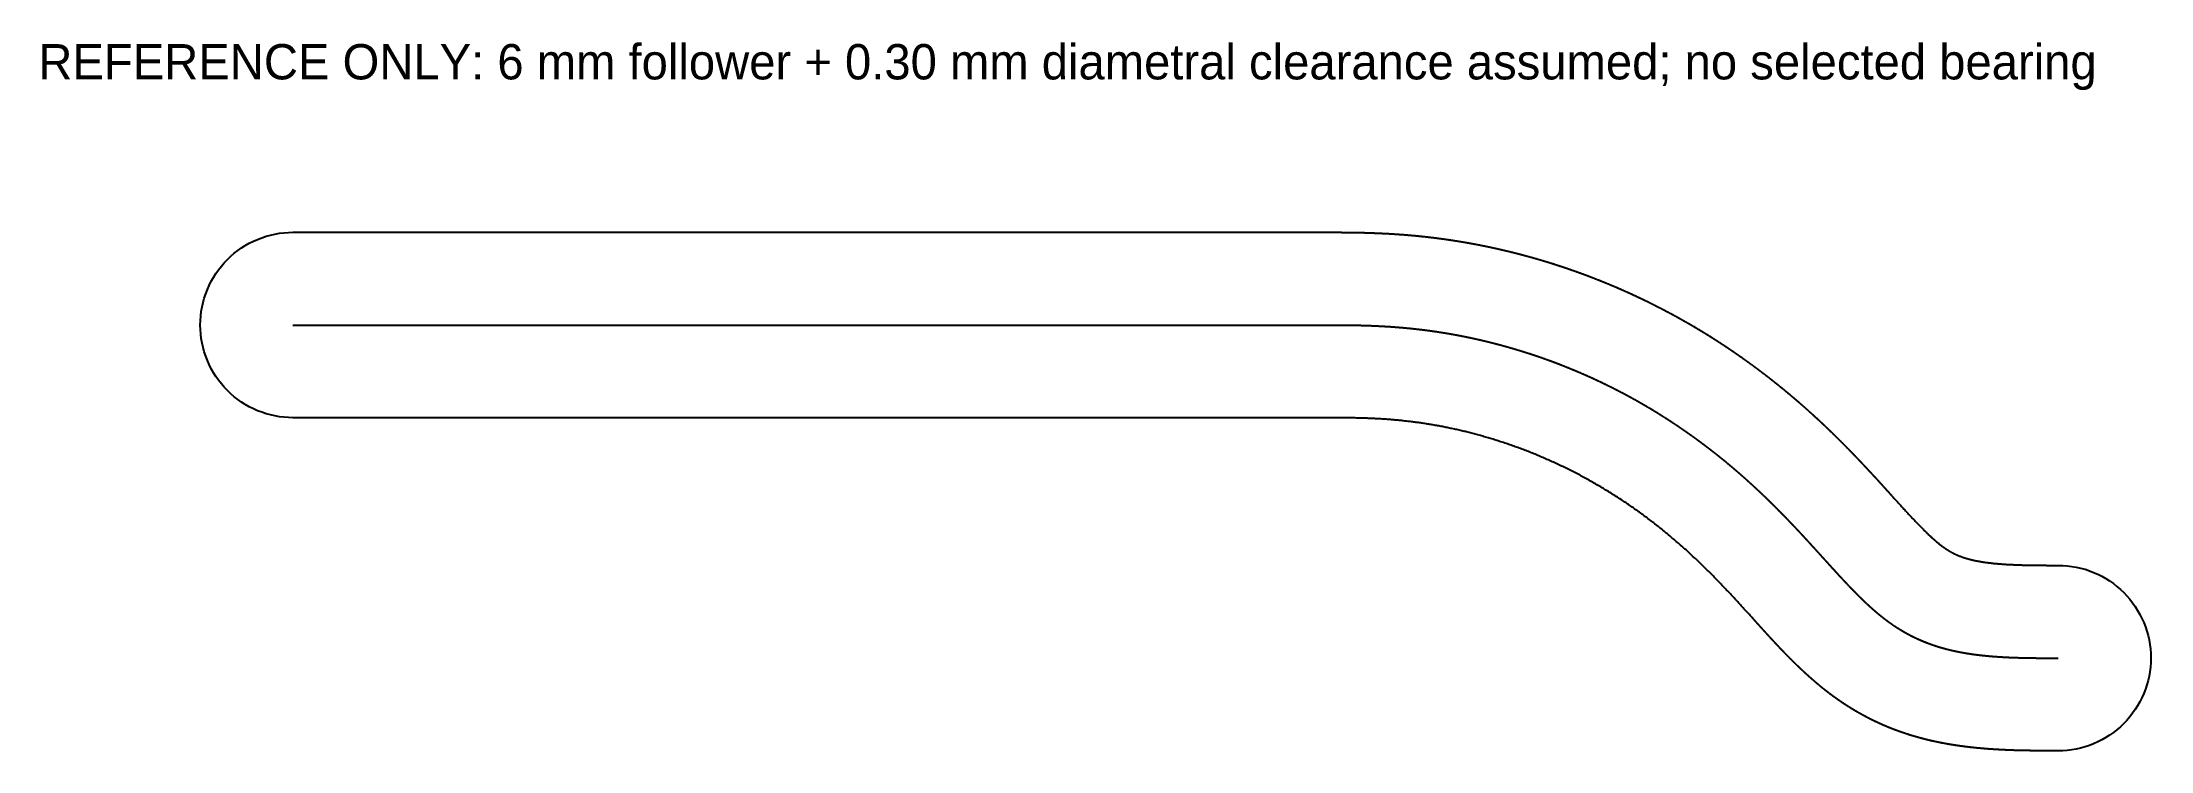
# Model space of a CAD drawing. Header units: millimetres. Extents: x 28.1 to 99.8, y 11.2 to 35.3.
import ezdxf

# ---------------------------------------------------------------- set-up
doc = ezdxf.new("R2010")
doc.units = ezdxf.units.MM

msp = doc.modelspace()

# ---------------------------------------------------------------- texts
msp.add_text('REFERENCE ONLY: 6 mm follower + 0.30 mm diametral clearance assumed; no selected bearing', height=1.2).set_placement((28, 34))

# ---------------------------------------------------------------- linework, layer by layer
at = {"layer": 'NOMINAL_SLOT_REFERENCE'}
msp.add_lwpolyline([(71.657, 28.807), (71.662, 28.807), (71.667, 28.807), (71.672, 28.807), (71.677, 28.807), (71.682, 28.807), (71.687, 28.807), (71.692, 28.807), (71.697, 28.807), (71.702, 28.807), (71.707, 28.807), (71.712, 28.807), (71.717, 28.807), (71.722, 28.807), (71.727, 28.807), (71.732, 28.807), (71.737, 28.807), (71.742, 28.807), (71.747, 28.807), (71.752, 28.807), (71.757, 28.807), (71.762, 28.807), (71.767, 28.807), (71.773, 28.807), (71.778, 28.807), (71.783, 28.807), (71.788, 28.807), (71.793, 28.807), (71.798, 28.807), (71.803, 28.807), (71.808, 28.807), (71.813, 28.807), (71.818, 28.807), (71.823, 28.807), (71.828, 28.807), (71.833, 28.807), (71.839, 28.807), (71.844, 28.807), (71.849, 28.807), (71.854, 28.807), (71.859, 28.807), (71.864, 28.807), (71.869, 28.807), (71.874, 28.807), (71.879, 28.807), (71.885, 28.807), (71.89, 28.807), (71.895, 28.807), (71.9, 28.807), (71.905, 28.807), (71.91, 28.807), (71.915, 28.807), (71.92, 28.807), (71.926, 28.807), (71.931, 28.807), (71.936, 28.807), (71.941, 28.807), (71.946, 28.807), (71.951, 28.807), (71.956, 28.807), (71.962, 28.807), (71.967, 28.807), (71.972, 28.807), (71.977, 28.807), (71.982, 28.807), (71.987, 28.807), (71.993, 28.807), (71.998, 28.807), (72.003, 28.807), (72.008, 28.807), (72.013, 28.807), (72.019, 28.807), (72.024, 28.807), (72.029, 28.807), (72.034, 28.807), (72.039, 28.807), (72.045, 28.807), (72.05, 28.807), (72.055, 28.807), (72.06, 28.807), (72.065, 28.806), (72.071, 28.806), (72.076, 28.806), (72.081, 28.806), (72.086, 28.806), (72.092, 28.806), (72.097, 28.806), (72.102, 28.806), (72.107, 28.806), (72.112, 28.806), (72.118, 28.806), (72.123, 28.806), (72.128, 28.806), (72.133, 28.806), (72.139, 28.806), (72.144, 28.806), (72.149, 28.806), (72.154, 28.806), (72.16, 28.806), (72.165, 28.806), (72.17, 28.806), (72.176, 28.806), (72.181, 28.806), (72.186, 28.806), (72.191, 28.806), (72.197, 28.806), (72.202, 28.806), (72.207, 28.806), (72.213, 28.806), (72.218, 28.806), (72.223, 28.806), (72.228, 28.806), (72.234, 28.806), (72.239, 28.806), (72.244, 28.806), (72.25, 28.806), (72.255, 28.806), (72.26, 28.806), (72.266, 28.806), (72.271, 28.806), (72.276, 28.806), (72.282, 28.806), (72.287, 28.806), (72.292, 28.806), (72.298, 28.805), (72.303, 28.805), (72.308, 28.805), (72.314, 28.805), (72.319, 28.805), (72.324, 28.805), (72.33, 28.805), (72.335, 28.805), (72.34, 28.805), (72.346, 28.805), (72.351, 28.805), (72.356, 28.805), (72.362, 28.805), (72.367, 28.805), (72.372, 28.805), (72.378, 28.805), (72.383, 28.805), (72.389, 28.805), (72.394, 28.805), (72.399, 28.805), (72.405, 28.805), (72.41, 28.805), (72.416, 28.805), (72.421, 28.805), (72.426, 28.805), (72.432, 28.804), (72.437, 28.804), (72.443, 28.804), (72.448, 28.804), (72.453, 28.804), (72.459, 28.804), (72.464, 28.804), (72.47, 28.804), (72.475, 28.804), (72.48, 28.804), (72.486, 28.804), (72.491, 28.804), (72.497, 28.804), (72.502, 28.804), (72.508, 28.804), (72.513, 28.804), (72.519, 28.804), (72.524, 28.804), (72.529, 28.804), (72.535, 28.803), (72.54, 28.803), (72.546, 28.803), (72.551, 28.803), (72.557, 28.803), (72.562, 28.803), (72.568, 28.803), (72.573, 28.803), (72.579, 28.803), (72.584, 28.803), (72.59, 28.803), (72.595, 28.803), (72.601, 28.803), (72.606, 28.803), (72.612, 28.803), (72.617, 28.802), (72.622, 28.802), (72.628, 28.802), (72.633, 28.802), (72.639, 28.802), (72.645, 28.802), (72.65, 28.802), (72.656, 28.802), (72.661, 28.802), (72.667, 28.802), (72.672, 28.802), (72.678, 28.802), (72.683, 28.802), (72.689, 28.801), (72.694, 28.801), (72.7, 28.801), (72.705, 28.801), (72.711, 28.801), (72.716, 28.801), (72.722, 28.801), (72.727, 28.801), (72.733, 28.801), (72.739, 28.801), (72.744, 28.801), (72.75, 28.801), (72.755, 28.8), (72.761, 28.8), (72.766, 28.8), (72.772, 28.8), (72.777, 28.8), (72.783, 28.8), (72.789, 28.8), (72.794, 28.8), (72.8, 28.8), (72.805, 28.8), (72.811, 28.799), (72.816, 28.799), (72.822, 28.799), (72.828, 28.799), (72.833, 28.799), (72.839, 28.799), (72.844, 28.799), (72.85, 28.799), (72.856, 28.799), (72.861, 28.798), (72.867, 28.798), (72.873, 28.798), (72.878, 28.798), (72.884, 28.798), (72.889, 28.798), (72.895, 28.798), (72.901, 28.798), (72.906, 28.798), (72.912, 28.797), (72.918, 28.797), (72.923, 28.797), (72.929, 28.797), (72.934, 28.797), (72.94, 28.797), (72.946, 28.797), (72.951, 28.797), (72.957, 28.796), (72.963, 28.796), (72.968, 28.796), (72.974, 28.796), (72.98, 28.796), (72.985, 28.796), (72.991, 28.796), (72.997, 28.796), (73.002, 28.795), (73.008, 28.795), (73.014, 28.795), (73.019, 28.795), (73.025, 28.795), (73.031, 28.795), (73.036, 28.795), (73.042, 28.794), (73.048, 28.794), (73.053, 28.794), (73.059, 28.794), (73.065, 28.794), (73.071, 28.794), (73.076, 28.794), (73.082, 28.793), (73.088, 28.793), (73.093, 28.793), (73.099, 28.793), (73.105, 28.793), (73.111, 28.793), (73.116, 28.792), (73.122, 28.792), (73.128, 28.792), (73.134, 28.792), (73.139, 28.792), (73.145, 28.792), (73.151, 28.792), (73.156, 28.791), (73.162, 28.791), (73.168, 28.791), (73.174, 28.791), (73.179, 28.791), (73.185, 28.791), (73.191, 28.79), (73.197, 28.79), (73.202, 28.79), (73.208, 28.79), (73.214, 28.79), (73.22, 28.789), (73.226, 28.789), (73.231, 28.789), (73.237, 28.789), (73.243, 28.789), (73.249, 28.789), (73.254, 28.788), (73.26, 28.788), (73.266, 28.788), (73.272, 28.788), (73.278, 28.788), (73.283, 28.787), (73.289, 28.787), (73.295, 28.787), (73.301, 28.787), (73.307, 28.787), (73.312, 28.786), (73.318, 28.786), (73.324, 28.786), (73.33, 28.786), (73.336, 28.786), (73.342, 28.785), (73.347, 28.785), (73.353, 28.785), (73.359, 28.785), (73.365, 28.785), (73.371, 28.784), (73.377, 28.784), (73.382, 28.784), (73.388, 28.784), (73.394, 28.784), (73.4, 28.783), (73.406, 28.783), (73.412, 28.783), (73.417, 28.783), (73.423, 28.782), (73.429, 28.782), (73.435, 28.782), (73.441, 28.782), (73.447, 28.782), (73.453, 28.781), (73.459, 28.781), (73.464, 28.781), (73.47, 28.781), (73.476, 28.78), (73.482, 28.78), (73.488, 28.78), (73.494, 28.78), (73.5, 28.779), (73.506, 28.779), (73.511, 28.779), (73.517, 28.779), (73.523, 28.778), (73.529, 28.778), (73.535, 28.778), (73.541, 28.778), (73.547, 28.777), (73.553, 28.777), (73.559, 28.777), (73.565, 28.777), (73.571, 28.776), (73.576, 28.776), (73.582, 28.776), (73.588, 28.776), (73.594, 28.775), (73.6, 28.775), (73.606, 28.775), (73.612, 28.775), (73.618, 28.774), (73.624, 28.774), (73.63, 28.774), (73.636, 28.774), (73.642, 28.773), (73.648, 28.773), (73.654, 28.773), (73.66, 28.772), (73.666, 28.772), (73.672, 28.772), (73.678, 28.772), (73.683, 28.771), (73.689, 28.771), (73.695, 28.771), (73.701, 28.77), (73.707, 28.77), (73.713, 28.77), (73.719, 28.77), (73.725, 28.769), (73.731, 28.769), (73.737, 28.769), (73.743, 28.768), (73.749, 28.768), (73.755, 28.768), (73.761, 28.767), (73.767, 28.767), (73.773, 28.767), (73.779, 28.767), (73.785, 28.766), (73.791, 28.766), (73.797, 28.766), (73.803, 28.765), (73.809, 28.765), (73.815, 28.765), (73.821, 28.764), (73.827, 28.764), (73.833, 28.764), (73.839, 28.763), (73.845, 28.763), (73.851, 28.763), (73.858, 28.762), (73.864, 28.762), (73.87, 28.762), (73.876, 28.761), (73.882, 28.761), (73.888, 28.761), (73.894, 28.76), (73.9, 28.76), (73.906, 28.76), (73.912, 28.759), (73.918, 28.759), (73.924, 28.759), (73.93, 28.758), (73.936, 28.758), (73.942, 28.758), (73.948, 28.757), (73.954, 28.757), (73.96, 28.757), (73.967, 28.756), (73.973, 28.756), (73.979, 28.756), (73.985, 28.755), (73.991, 28.755), (73.997, 28.754), (74.003, 28.754), (74.009, 28.754), (74.015, 28.753), (74.021, 28.753), (74.027, 28.753), (74.034, 28.752), (74.04, 28.752), (74.046, 28.751), (74.052, 28.751), (74.058, 28.751), (74.064, 28.75), (74.07, 28.75), (74.076, 28.75), (74.082, 28.749), (74.089, 28.749), (74.095, 28.748), (74.101, 28.748), (74.107, 28.748), (74.113, 28.747), (74.119, 28.747), (74.125, 28.746), (74.131, 28.746), (74.138, 28.746), (74.144, 28.745), (74.15, 28.745), (74.156, 28.744), (74.162, 28.744), (74.168, 28.744), (74.175, 28.743), (74.181, 28.743), (74.187, 28.742), (74.193, 28.742), (74.199, 28.741), (74.205, 28.741), (74.212, 28.741), (74.218, 28.74), (74.224, 28.74), (74.23, 28.739), (74.236, 28.739), (74.242, 28.738), (74.249, 28.738), (74.255, 28.738), (74.261, 28.737), (74.267, 28.737), (74.273, 28.736), (74.28, 28.736), (74.286, 28.735), (74.292, 28.735), (74.298, 28.734), (74.304, 28.734), (74.311, 28.734), (74.317, 28.733), (74.323, 28.733), (74.329, 28.732), (74.335, 28.732), (74.342, 28.731), (74.348, 28.731), (74.354, 28.73), (74.36, 28.73), (74.366, 28.729), (74.373, 28.729), (74.379, 28.728), (74.385, 28.728), (74.391, 28.727), (74.398, 28.727), (74.404, 28.727), (74.41, 28.726), (74.416, 28.726), (74.423, 28.725), (74.429, 28.725), (74.435, 28.724), (74.441, 28.724), (74.448, 28.723), (74.454, 28.723), (74.46, 28.722), (74.466, 28.722), (74.473, 28.721), (74.479, 28.721), (74.485, 28.72), (74.491, 28.72), (74.498, 28.719), (74.504, 28.719), (74.51, 28.718), (74.517, 28.718), (74.523, 28.717), (74.529, 28.717), (74.535, 28.716), (74.542, 28.715), (74.548, 28.715), (74.554, 28.714), (74.561, 28.714), (74.567, 28.713), (74.573, 28.713), (74.58, 28.712), (74.586, 28.712), (74.592, 28.711), (74.598, 28.711), (74.605, 28.71), (74.611, 28.71), (74.617, 28.709), (74.624, 28.709), (74.63, 28.708), (74.636, 28.707), (74.643, 28.707), (74.649, 28.706), (74.655, 28.706), (74.662, 28.705), (74.668, 28.705), (74.674, 28.704), (74.681, 28.704), (74.687, 28.703), (74.693, 28.702), (74.7, 28.702), (74.706, 28.701), (74.712, 28.701), (74.719, 28.7), (74.725, 28.7), (74.731, 28.699), (74.738, 28.698), (74.744, 28.698), (74.751, 28.697), (74.757, 28.697), (74.763, 28.696), (74.77, 28.695), (74.776, 28.695), (74.782, 28.694), (74.789, 28.694), (74.795, 28.693), (74.801, 28.692), (74.808, 28.692), (74.814, 28.691), (74.821, 28.691), (74.827, 28.69), (74.833, 28.689), (74.84, 28.689), (74.846, 28.688), (74.853, 28.688), (74.859, 28.687), (74.865, 28.686), (74.872, 28.686), (74.878, 28.685), (74.885, 28.684), (74.891, 28.684), (74.897, 28.683), (74.904, 28.683), (74.91, 28.682), (74.917, 28.681), (74.923, 28.681), (74.93, 28.68), (74.936, 28.679), (74.942, 28.679), (74.949, 28.678), (74.955, 28.677), (74.962, 28.677), (74.968, 28.676), (74.975, 28.675), (74.981, 28.675), (74.987, 28.674), (74.994, 28.673), (75, 28.673), (75.007, 28.672), (75.013, 28.671), (75.02, 28.671), (75.026, 28.67), (75.033, 28.669), (75.039, 28.669), (75.046, 28.668), (75.052, 28.667), (75.058, 28.667), (75.065, 28.666), (75.071, 28.665), (75.078, 28.665), (75.084, 28.664), (75.091, 28.663), (75.097, 28.663), (75.104, 28.662), (75.11, 28.661), (75.117, 28.66), (75.123, 28.66), (75.13, 28.659), (75.136, 28.658), (75.143, 28.658), (75.149, 28.657), (75.156, 28.656), (75.162, 28.655), (75.169, 28.655), (75.175, 28.654), (75.182, 28.653), (75.188, 28.653), (75.195, 28.652), (75.201, 28.651), (75.208, 28.65), (75.214, 28.65), (75.221, 28.649), (75.227, 28.648), (75.234, 28.647), (75.24, 28.647), (75.247, 28.646), (75.253, 28.645), (75.26, 28.644), (75.266, 28.644), (75.273, 28.643), (75.28, 28.642), (75.286, 28.641), (75.293, 28.641), (75.299, 28.64), (75.306, 28.639), (75.312, 28.638), (75.319, 28.638), (75.325, 28.637), (75.332, 28.636), (75.338, 28.635), (75.345, 28.634), (75.352, 28.634), (75.358, 28.633), (75.365, 28.632), (75.371, 28.631), (75.378, 28.631), (75.384, 28.63), (75.391, 28.629), (75.398, 28.628), (75.404, 28.627), (75.411, 28.627), (75.417, 28.626), (75.424, 28.625), (75.43, 28.624), (75.437, 28.623), (75.444, 28.623), (75.45, 28.622), (75.457, 28.621), (75.463, 28.62), (75.47, 28.619), (75.477, 28.618), (75.483, 28.618), (75.49, 28.617), (75.496, 28.616), (75.503, 28.615), (75.51, 28.614), (75.516, 28.613), (75.523, 28.613), (75.529, 28.612), (75.536, 28.611), (75.543, 28.61), (75.549, 28.609), (75.556, 28.608), (75.563, 28.608), (75.569, 28.607), (75.576, 28.606), (75.582, 28.605), (75.589, 28.604), (75.596, 28.603), (75.602, 28.602), (75.609, 28.601), (75.616, 28.601), (75.622, 28.6), (75.629, 28.599), (75.636, 28.598), (75.642, 28.597), (75.649, 28.596), (75.656, 28.595), (75.662, 28.594), (75.669, 28.594), (75.676, 28.593), (75.682, 28.592), (75.689, 28.591), (75.696, 28.59), (75.702, 28.589), (75.709, 28.588), (75.716, 28.587), (75.722, 28.586), (75.729, 28.585), (75.736, 28.585), (75.742, 28.584), (75.749, 28.583), (75.756, 28.582), (75.762, 28.581), (75.769, 28.58), (75.776, 28.579), (75.782, 28.578), (75.789, 28.577), (75.796, 28.576), (75.802, 28.575), (75.809, 28.574), (75.816, 28.573), (75.823, 28.572), (75.829, 28.571), (75.836, 28.571), (75.843, 28.57), (75.849, 28.569), (75.856, 28.568), (75.863, 28.567), (75.87, 28.566), (75.876, 28.565), (75.883, 28.564), (75.89, 28.563), (75.896, 28.562), (75.903, 28.561), (75.91, 28.56), (75.917, 28.559), (75.923, 28.558), (75.93, 28.557), (75.937, 28.556), (75.944, 28.555), (75.95, 28.554), (75.957, 28.553), (75.964, 28.552), (75.971, 28.551), (75.977, 28.55), (75.984, 28.549), (75.991, 28.548), (75.998, 28.547), (76.004, 28.546), (76.011, 28.545), (76.018, 28.544), (76.025, 28.543), (76.031, 28.542), (76.038, 28.541), (76.045, 28.54), (76.052, 28.539), (76.059, 28.538), (76.065, 28.537), (76.072, 28.536), (76.079, 28.535), (76.086, 28.534), (76.092, 28.533), (76.099, 28.532), (76.106, 28.531), (76.113, 28.53), (76.12, 28.529), (76.126, 28.527), (76.133, 28.526), (76.14, 28.525), (76.147, 28.524), (76.154, 28.523), (76.16, 28.522), (76.167, 28.521), (76.174, 28.52), (76.181, 28.519), (76.188, 28.518), (76.194, 28.517), (76.201, 28.516), (76.208, 28.515), (76.215, 28.514), (76.222, 28.512), (76.229, 28.511), (76.235, 28.51), (76.242, 28.509), (76.249, 28.508), (76.256, 28.507), (76.263, 28.506), (76.269, 28.505), (76.276, 28.504), (76.283, 28.503), (76.29, 28.501), (76.297, 28.5), (76.304, 28.499), (76.311, 28.498), (76.317, 28.497), (76.324, 28.496), (76.331, 28.495), (76.338, 28.494), (76.345, 28.492), (76.352, 28.491), (76.359, 28.49), (76.365, 28.489), (76.372, 28.488), (76.379, 28.487), (76.386, 28.486), (76.393, 28.485), (76.4, 28.483), (76.407, 28.482), (76.413, 28.481), (76.42, 28.48), (76.427, 28.479), (76.434, 28.478), (76.441, 28.476), (76.448, 28.475), (76.455, 28.474), (76.462, 28.473), (76.469, 28.472), (76.475, 28.471), (76.482, 28.469), (76.489, 28.468), (76.496, 28.467), (76.503, 28.466), (76.51, 28.465), (76.517, 28.463), (76.524, 28.462), (76.531, 28.461), (76.538, 28.46), (76.544, 28.459), (76.551, 28.457), (76.558, 28.456), (76.565, 28.455), (76.572, 28.454), (76.579, 28.453), (76.586, 28.451), (76.593, 28.45), (76.6, 28.449), (76.607, 28.448), (76.614, 28.446), (76.621, 28.445), (76.628, 28.444), (76.634, 28.443), (76.641, 28.441), (76.648, 28.44), (76.655, 28.439), (76.662, 28.438), (76.669, 28.436), (76.676, 28.435), (76.683, 28.434), (76.69, 28.433), (76.697, 28.431), (76.704, 28.43), (76.711, 28.429), (76.718, 28.428), (76.725, 28.426), (76.732, 28.425), (76.739, 28.424), (76.746, 28.422), (76.753, 28.421), (76.76, 28.42), (76.767, 28.419), (76.774, 28.417), (76.781, 28.416), (76.788, 28.415), (76.795, 28.413), (76.801, 28.412), (76.808, 28.411), (76.815, 28.41), (76.822, 28.408), (76.829, 28.407), (76.836, 28.406), (76.843, 28.404), (76.85, 28.403), (76.857, 28.402), (76.864, 28.4), (76.871, 28.399), (76.878, 28.398), (76.885, 28.396), (76.892, 28.395), (76.899, 28.394), (76.906, 28.392), (76.913, 28.391), (76.92, 28.39), (76.927, 28.388), (76.934, 28.387), (76.941, 28.386), (76.949, 28.384), (76.956, 28.383), (76.963, 28.381), (76.97, 28.38), (76.977, 28.379), (76.984, 28.377), (76.991, 28.376), (76.998, 28.375), (77.005, 28.373), (77.012, 28.372), (77.019, 28.37), (77.026, 28.369), (77.033, 28.368), (77.04, 28.366), (77.047, 28.365), (77.054, 28.363), (77.061, 28.362), (77.068, 28.361), (77.075, 28.359), (77.082, 28.358), (77.089, 28.356), (77.096, 28.355), (77.103, 28.354), (77.11, 28.352), (77.117, 28.351), (77.125, 28.349), (77.132, 28.348), (77.139, 28.346), (77.146, 28.345), (77.153, 28.344), (77.16, 28.342), (77.167, 28.341), (77.174, 28.339), (77.181, 28.338), (77.188, 28.336), (77.195, 28.335), (77.202, 28.333), (77.209, 28.332), (77.217, 28.331), (77.224, 28.329), (77.231, 28.328), (77.238, 28.326), (77.245, 28.325), (77.252, 28.323), (77.259, 28.322), (77.266, 28.32), (77.273, 28.319), (77.28, 28.317), (77.288, 28.316), (77.295, 28.314), (77.302, 28.313), (77.309, 28.311), (77.316, 28.31), (77.323, 28.308), (77.33, 28.307), (77.337, 28.305), (77.344, 28.304), (77.352, 28.302), (77.359, 28.301), (77.366, 28.299), (77.373, 28.298), (77.38, 28.296), (77.387, 28.295), (77.394, 28.293), (77.401, 28.292), (77.409, 28.29), (77.416, 28.289), (77.423, 28.287), (77.43, 28.285), (77.437, 28.284), (77.444, 28.282), (77.451, 28.281), (77.459, 28.279), (77.466, 28.278), (77.473, 28.276), (77.48, 28.275), (77.487, 28.273), (77.494, 28.271), (77.501, 28.27), (77.509, 28.268), (77.516, 28.267), (77.523, 28.265), (77.53, 28.263), (77.537, 28.262), (77.544, 28.26), (77.552, 28.259), (77.559, 28.257), (77.566, 28.256), (77.573, 28.254), (77.58, 28.252), (77.587, 28.251), (77.595, 28.249), (77.602, 28.248), (77.609, 28.246), (77.616, 28.244), (77.623, 28.243), (77.631, 28.241), (77.638, 28.239), (77.645, 28.238), (77.652, 28.236), (77.659, 28.235), (77.667, 28.233), (77.674, 28.231), (77.681, 28.23), (77.688, 28.228), (77.695, 28.226), (77.703, 28.225), (77.71, 28.223), (77.717, 28.221), (77.724, 28.22), (77.731, 28.218), (77.739, 28.216), (77.746, 28.215), (77.753, 28.213), (77.76, 28.211), (77.767, 28.21), (77.775, 28.208), (77.782, 28.206), (77.789, 28.205), (77.796, 28.203), (77.804, 28.201), (77.811, 28.2), (77.818, 28.198), (77.825, 28.196), (77.832, 28.194), (77.84, 28.193), (77.847, 28.191), (77.854, 28.189), (77.861, 28.188), (77.869, 28.186), (77.876, 28.184), (77.883, 28.182), (77.89, 28.181), (77.898, 28.179), (77.905, 28.177), (77.912, 28.175), (77.919, 28.174), (77.927, 28.172), (77.934, 28.17), (77.941, 28.168), (77.948, 28.167), (77.956, 28.165), (77.963, 28.163), (77.97, 28.161), (77.977, 28.16), (77.985, 28.158), (77.992, 28.156), (77.999, 28.154), (78.007, 28.153), (78.014, 28.151), (78.021, 28.149), (78.028, 28.147), (78.036, 28.146), (78.043, 28.144), (78.05, 28.142), (78.057, 28.14), (78.065, 28.138), (78.072, 28.137), (78.079, 28.135), (78.087, 28.133), (78.094, 28.131), (78.101, 28.129), (78.108, 28.127), (78.116, 28.126), (78.123, 28.124), (78.13, 28.122), (78.138, 28.12), (78.145, 28.118), (78.152, 28.117), (78.16, 28.115), (78.167, 28.113), (78.174, 28.111), (78.181, 28.109), (78.189, 28.107), (78.196, 28.105), (78.203, 28.104), (78.211, 28.102), (78.218, 28.1), (78.225, 28.098), (78.233, 28.096), (78.24, 28.094), (78.247, 28.092), (78.255, 28.091), (78.262, 28.089), (78.269, 28.087), (78.277, 28.085), (78.284, 28.083), (78.291, 28.081), (78.299, 28.079), (78.306, 28.077), (78.313, 28.075), (78.321, 28.074), (78.328, 28.072), (78.335, 28.07), (78.343, 28.068), (78.35, 28.066), (78.357, 28.064), (78.365, 28.062), (78.372, 28.06), (78.379, 28.058), (78.387, 28.056), (78.394, 28.054), (78.401, 28.052), (78.409, 28.051), (78.416, 28.049), (78.424, 28.047), (78.431, 28.045), (78.438, 28.043), (78.446, 28.041), (78.453, 28.039), (78.46, 28.037), (78.468, 28.035), (78.475, 28.033), (78.482, 28.031), (78.49, 28.029), (78.497, 28.027), (78.505, 28.025), (78.512, 28.023), (78.519, 28.021), (78.527, 28.019), (78.534, 28.017), (78.541, 28.015), (78.549, 28.013), (78.556, 28.011), (78.564, 28.009), (78.571, 28.007), (78.578, 28.005), (78.586, 28.003), (78.593, 28.001), (78.601, 27.999), (78.608, 27.997), (78.615, 27.995), (78.623, 27.993), (78.63, 27.991), (78.638, 27.989), (78.645, 27.987), (78.652, 27.985), (78.66, 27.983), (78.667, 27.981), (78.675, 27.979), (78.682, 27.977), (78.689, 27.975), (78.697, 27.973), (78.704, 27.971), (78.712, 27.968), (78.719, 27.966), (78.726, 27.964), (78.734, 27.962), (78.741, 27.96), (78.749, 27.958), (78.756, 27.956), (78.764, 27.954), (78.771, 27.952), (78.778, 27.95), (78.786, 27.948), (78.793, 27.946), (78.801, 27.943), (78.808, 27.941), (78.816, 27.939), (78.823, 27.937), (78.83, 27.935), (78.838, 27.933), (78.845, 27.931), (78.853, 27.929), (78.86, 27.927), (78.868, 27.924), (78.875, 27.922), (78.883, 27.92), (78.89, 27.918), (78.897, 27.916), (78.905, 27.914), (78.912, 27.912), (78.92, 27.909), (78.927, 27.907), (78.935, 27.905), (78.942, 27.903), (78.95, 27.901), (78.957, 27.899), (78.964, 27.897), (78.972, 27.894), (78.979, 27.892), (78.987, 27.89), (78.994, 27.888), (79.002, 27.886), (79.009, 27.883), (79.017, 27.881), (79.024, 27.879), (79.032, 27.877), (79.039, 27.875), (79.047, 27.872), (79.054, 27.87), (79.062, 27.868), (79.069, 27.866), (79.077, 27.864), (79.084, 27.861), (79.091, 27.859), (79.099, 27.857), (79.106, 27.855), (79.114, 27.853), (79.121, 27.85), (79.129, 27.848), (79.136, 27.846), (79.144, 27.844), (79.151, 27.841), (79.159, 27.839), (79.166, 27.837), (79.174, 27.835), (79.181, 27.832), (79.189, 27.83), (79.196, 27.828), (79.204, 27.826), (79.211, 27.823), (79.219, 27.821), (79.226, 27.819), (79.234, 27.816), (79.241, 27.814), (79.249, 27.812), (79.256, 27.81), (79.264, 27.807), (79.271, 27.805), (79.279, 27.803), (79.286, 27.8), (79.294, 27.798), (79.301, 27.796), (79.309, 27.793), (79.316, 27.791), (79.324, 27.789), (79.332, 27.787), (79.339, 27.784), (79.347, 27.782), (79.354, 27.78), (79.362, 27.777), (79.369, 27.775), (79.377, 27.773), (79.384, 27.77), (79.392, 27.768), (79.399, 27.765), (79.407, 27.763), (79.414, 27.761), (79.422, 27.758), (79.429, 27.756), (79.437, 27.754), (79.444, 27.751), (79.452, 27.749), (79.46, 27.747), (79.467, 27.744), (79.475, 27.742), (79.482, 27.739), (79.49, 27.737), (79.497, 27.735), (79.505, 27.732), (79.512, 27.73), (79.52, 27.727), (79.527, 27.725), (79.535, 27.723), (79.543, 27.72), (79.55, 27.718), (79.558, 27.715), (79.565, 27.713), (79.573, 27.711), (79.58, 27.708), (79.588, 27.706), (79.595, 27.703), (79.603, 27.701), (79.611, 27.698), (79.618, 27.696), (79.626, 27.694), (79.633, 27.691), (79.641, 27.689), (79.648, 27.686), (79.656, 27.684), (79.664, 27.681), (79.671, 27.679), (79.679, 27.676), (79.686, 27.674), (79.694, 27.671), (79.701, 27.669), (79.709, 27.666), (79.717, 27.664), (79.724, 27.661), (79.732, 27.659), (79.739, 27.656), (79.747, 27.654), (79.754, 27.651), (79.762, 27.649), (79.77, 27.646), (79.777, 27.644), (79.785, 27.641), (79.792, 27.639), (79.8, 27.636), (79.807, 27.634), (79.815, 27.631), (79.823, 27.629), (79.83, 27.626), (79.838, 27.624), (79.845, 27.621), (79.853, 27.619), (79.861, 27.616), (79.868, 27.614), (79.876, 27.611), (79.883, 27.608), (79.891, 27.606), (79.899, 27.603), (79.906, 27.601), (79.914, 27.598), (79.921, 27.596), (79.929, 27.593), (79.937, 27.59), (79.944, 27.588), (79.952, 27.585), (79.959, 27.583), (79.967, 27.58), (79.975, 27.578), (79.982, 27.575), (79.99, 27.572), (79.997, 27.57), (80.005, 27.567), (80.013, 27.565), (80.02, 27.562), (80.028, 27.559), (80.036, 27.557), (80.043, 27.554), (80.051, 27.551), (80.058, 27.549), (80.066, 27.546), (80.074, 27.544), (80.081, 27.541), (80.089, 27.538), (80.097, 27.536), (80.104, 27.533), (80.112, 27.53), (80.119, 27.528), (80.127, 27.525), (80.135, 27.522), (80.142, 27.52), (80.15, 27.517), (80.158, 27.514), (80.165, 27.512), (80.173, 27.509), (80.18, 27.506), (80.188, 27.504), (80.196, 27.501), (80.203, 27.498), (80.211, 27.495), (80.219, 27.493), (80.226, 27.49), (80.234, 27.487), (80.241, 27.485), (80.249, 27.482), (80.257, 27.479), (80.264, 27.477), (80.272, 27.474), (80.28, 27.471), (80.287, 27.468), (80.295, 27.466), (80.303, 27.463), (80.31, 27.46), (80.318, 27.457), (80.326, 27.455), (80.333, 27.452), (80.341, 27.449), (80.348, 27.446), (80.356, 27.444), (80.364, 27.441), (80.371, 27.438), (80.379, 27.435), (80.387, 27.433), (80.394, 27.43), (80.402, 27.427), (80.41, 27.424), (80.417, 27.421), (80.425, 27.419), (80.433, 27.416), (80.44, 27.413), (80.448, 27.41), (80.456, 27.408), (80.463, 27.405), (80.471, 27.402), (80.479, 27.399), (80.486, 27.396), (80.494, 27.393), (80.502, 27.391), (80.509, 27.388), (80.517, 27.385), (80.525, 27.382), (80.532, 27.379), (80.54, 27.376), (80.548, 27.374), (80.555, 27.371), (80.563, 27.368), (80.571, 27.365), (80.578, 27.362), (80.586, 27.359), (80.594, 27.357), (80.601, 27.354), (80.609, 27.351), (80.617, 27.348), (80.624, 27.345), (80.632, 27.342), (80.64, 27.339), (80.647, 27.336), (80.655, 27.334), (80.663, 27.331), (80.67, 27.328), (80.678, 27.325), (80.686, 27.322), (80.693, 27.319), (80.701, 27.316), (80.709, 27.313), (80.716, 27.31), (80.724, 27.307), (80.732, 27.304), (80.739, 27.302), (80.747, 27.299), (80.755, 27.296), (80.763, 27.293), (80.77, 27.29), (80.778, 27.287), (80.786, 27.284), (80.793, 27.281), (80.801, 27.278), (80.809, 27.275), (80.816, 27.272), (80.824, 27.269), (80.832, 27.266), (80.839, 27.263), (80.847, 27.26), (80.855, 27.257), (80.862, 27.254), (80.87, 27.251), (80.878, 27.248), (80.886, 27.245), (80.893, 27.242), (80.901, 27.239), (80.909, 27.236), (80.916, 27.233), (80.924, 27.23), (80.932, 27.227), (80.939, 27.224), (80.947, 27.221), (80.955, 27.218), (80.962, 27.215), (80.97, 27.212), (80.978, 27.209), (80.986, 27.206), (80.993, 27.203), (81.001, 27.2), (81.009, 27.197), (81.016, 27.194), (81.024, 27.191), (81.032, 27.188), (81.039, 27.185), (81.047, 27.182), (81.055, 27.179), (81.063, 27.176), (81.07, 27.173), (81.078, 27.17), (81.086, 27.167), (81.093, 27.163), (81.101, 27.16), (81.109, 27.157), (81.116, 27.154), (81.124, 27.151), (81.132, 27.148), (81.14, 27.145), (81.147, 27.142), (81.155, 27.139), (81.163, 27.136), (81.17, 27.133), (81.178, 27.129), (81.186, 27.126), (81.194, 27.123), (81.201, 27.12), (81.209, 27.117), (81.217, 27.114), (81.224, 27.111), (81.232, 27.108), (81.24, 27.104), (81.248, 27.101), (81.255, 27.098), (81.263, 27.095), (81.271, 27.092), (81.278, 27.089), (81.286, 27.086), (81.294, 27.082), (81.301, 27.079), (81.309, 27.076), (81.317, 27.073), (81.325, 27.07), (81.332, 27.066), (81.34, 27.063), (81.348, 27.06), (81.355, 27.057), (81.363, 27.054), (81.371, 27.051), (81.379, 27.047), (81.386, 27.044), (81.394, 27.041), (81.402, 27.038), (81.409, 27.035), (81.417, 27.031), (81.425, 27.028), (81.433, 27.025), (81.44, 27.022), (81.448, 27.018), (81.456, 27.015), (81.464, 27.012), (81.471, 27.009), (81.479, 27.005), (81.487, 27.002), (81.494, 26.999), (81.502, 26.996), (81.51, 26.992), (81.518, 26.989), (81.525, 26.986), (81.533, 26.983), (81.541, 26.979), (81.548, 26.976), (81.556, 26.973), (81.564, 26.97), (81.572, 26.966), (81.579, 26.963), (81.587, 26.96), (81.595, 26.956), (81.602, 26.953), (81.61, 26.95), (81.618, 26.947), (81.626, 26.943), (81.633, 26.94), (81.641, 26.937), (81.649, 26.933), (81.656, 26.93), (81.664, 26.927), (81.672, 26.923), (81.68, 26.92), (81.687, 26.917), (81.695, 26.913), (81.703, 26.91), (81.711, 26.907), (81.718, 26.903), (81.726, 26.9), (81.734, 26.897), (81.741, 26.893), (81.749, 26.89), (81.757, 26.886), (81.765, 26.883), (81.772, 26.88), (81.78, 26.876), (81.788, 26.873), (81.795, 26.87), (81.803, 26.866), (81.811, 26.863), (81.819, 26.859), (81.826, 26.856), (81.834, 26.853), (81.842, 26.849), (81.85, 26.846), (81.857, 26.842), (81.865, 26.839), (81.873, 26.836), (81.88, 26.832), (81.888, 26.829), (81.896, 26.825), (81.904, 26.822), (81.911, 26.819), (81.919, 26.815), (81.927, 26.812), (81.934, 26.808), (81.942, 26.805), (81.95, 26.801), (81.958, 26.798), (81.965, 26.794), (81.973, 26.791), (81.981, 26.788), (81.988, 26.784), (81.996, 26.781), (82.004, 26.777), (82.012, 26.774), (82.019, 26.77), (82.027, 26.767), (82.035, 26.763), (82.043, 26.76), (82.05, 26.756), (82.058, 26.753), (82.066, 26.749), (82.073, 26.746), (82.081, 26.742), (82.089, 26.739), (82.097, 26.735), (82.104, 26.732), (82.112, 26.728), (82.12, 26.725), (82.127, 26.721), (82.135, 26.718), (82.143, 26.714), (82.151, 26.711), (82.158, 26.707), (82.166, 26.704), (82.174, 26.7), (82.181, 26.696), (82.189, 26.693), (82.197, 26.689), (82.205, 26.686), (82.212, 26.682), (82.22, 26.679), (82.228, 26.675), (82.235, 26.672), (82.243, 26.668), (82.251, 26.664), (82.259, 26.661), (82.266, 26.657), (82.274, 26.654), (82.282, 26.65), (82.289, 26.646), (82.297, 26.643), (82.305, 26.639), (82.313, 26.636), (82.32, 26.632), (82.328, 26.628), (82.336, 26.625), (82.343, 26.621), (82.351, 26.618), (82.359, 26.614), (82.367, 26.61), (82.374, 26.607), (82.382, 26.603), (82.39, 26.6), (82.397, 26.596), (82.405, 26.592), (82.413, 26.589), (82.42, 26.585), (82.428, 26.581), (82.436, 26.578), (82.444, 26.574), (82.451, 26.57), (82.459, 26.567), (82.467, 26.563), (82.474, 26.559), (82.482, 26.556), (82.49, 26.552), (82.498, 26.548), (82.505, 26.545), (82.513, 26.541), (82.521, 26.537), (82.528, 26.534), (82.536, 26.53), (82.544, 26.526), (82.551, 26.522), (82.559, 26.519), (82.567, 26.515), (82.575, 26.511), (82.582, 26.508), (82.59, 26.504), (82.598, 26.5), (82.605, 26.496), (82.613, 26.493), (82.621, 26.489), (82.628, 26.485), (82.636, 26.482), (82.644, 26.478), (82.651, 26.474), (82.659, 26.47), (82.667, 26.467), (82.675, 26.463), (82.682, 26.459), (82.69, 26.455), (82.698, 26.452), (82.705, 26.448), (82.713, 26.444), (82.721, 26.44), (82.728, 26.436), (82.736, 26.433), (82.744, 26.429), (82.751, 26.425), (82.759, 26.421), (82.767, 26.417), (82.775, 26.414), (82.782, 26.41), (82.79, 26.406), (82.798, 26.402), (82.805, 26.398), (82.813, 26.395), (82.821, 26.391), (82.828, 26.387), (82.836, 26.383), (82.844, 26.379), (82.851, 26.376), (82.859, 26.372), (82.867, 26.368), (82.874, 26.364), (82.882, 26.36), (82.89, 26.356), (82.897, 26.353), (82.905, 26.349), (82.913, 26.345), (82.92, 26.341), (82.928, 26.337), (82.936, 26.333), (82.943, 26.329), (82.951, 26.326), (82.959, 26.322), (82.966, 26.318), (82.974, 26.314), (82.982, 26.31), (82.989, 26.306), (82.997, 26.302), (83.005, 26.298), (83.012, 26.294), (83.02, 26.291), (83.028, 26.287), (83.035, 26.283), (83.043, 26.279), (83.051, 26.275), (83.058, 26.271), (83.066, 26.267), (83.074, 26.263), (83.081, 26.259), (83.089, 26.255), (83.097, 26.251), (83.104, 26.247), (83.112, 26.244), (83.12, 26.24), (83.127, 26.236), (83.135, 26.232), (83.143, 26.228), (83.15, 26.224), (83.158, 26.22), (83.166, 26.216), (83.173, 26.212), (83.181, 26.208), (83.189, 26.204), (83.196, 26.2), (83.204, 26.196), (83.211, 26.192), (83.219, 26.188), (83.227, 26.184), (83.234, 26.18), (83.242, 26.176), (83.25, 26.172), (83.257, 26.168), (83.265, 26.164), (83.273, 26.16), (83.28, 26.156), (83.288, 26.152), (83.296, 26.148), (83.303, 26.144), (83.311, 26.14), (83.318, 26.136), (83.326, 26.132), (83.334, 26.128), (83.341, 26.124), (83.349, 26.12), (83.357, 26.116), (83.364, 26.112), (83.372, 26.108), (83.379, 26.104), (83.387, 26.1), (83.395, 26.096), (83.402, 26.092), (83.41, 26.088), (83.418, 26.083), (83.425, 26.079), (83.433, 26.075), (83.44, 26.071), (83.448, 26.067), (83.456, 26.063), (83.463, 26.059), (83.471, 26.055), (83.479, 26.051), (83.486, 26.047), (83.494, 26.043), (83.501, 26.039), (83.509, 26.035), (83.517, 26.03), (83.524, 26.026), (83.532, 26.022), (83.539, 26.018), (83.547, 26.014), (83.555, 26.01), (83.562, 26.006), (83.57, 26.002), (83.577, 25.997), (83.585, 25.993), (83.593, 25.989), (83.6, 25.985), (83.608, 25.981), (83.615, 25.977), (83.623, 25.973), (83.631, 25.969), (83.638, 25.964), (83.646, 25.96), (83.653, 25.956), (83.661, 25.952), (83.668, 25.948), (83.676, 25.944), (83.684, 25.939), (83.691, 25.935), (83.699, 25.931), (83.706, 25.927), (83.714, 25.923), (83.722, 25.919), (83.729, 25.914), (83.737, 25.91), (83.744, 25.906), (83.752, 25.902), (83.759, 25.898), (83.767, 25.893), (83.775, 25.889), (83.782, 25.885), (83.79, 25.881), (83.797, 25.877), (83.805, 25.872), (83.812, 25.868), (83.82, 25.864), (83.828, 25.86), (83.835, 25.855), (83.843, 25.851), (83.85, 25.847), (83.858, 25.843), (83.865, 25.838), (83.873, 25.834), (83.88, 25.83), (83.888, 25.826), (83.896, 25.821), (83.903, 25.817), (83.911, 25.813), (83.918, 25.809), (83.926, 25.804), (83.933, 25.8), (83.941, 25.796), (83.948, 25.792), (83.956, 25.787), (83.963, 25.783), (83.971, 25.779), (83.978, 25.774), (83.986, 25.77), (83.994, 25.766), (84.001, 25.762), (84.009, 25.757), (84.016, 25.753), (84.024, 25.749), (84.031, 25.744), (84.039, 25.74), (84.046, 25.736), (84.054, 25.731), (84.061, 25.727), (84.069, 25.723), (84.076, 25.719), (84.084, 25.714), (84.091, 25.71), (84.099, 25.706), (84.106, 25.701), (84.114, 25.697), (84.121, 25.693), (84.129, 25.688), (84.136, 25.684), (84.144, 25.679), (84.151, 25.675), (84.159, 25.671), (84.166, 25.666), (84.174, 25.662), (84.181, 25.658), (84.189, 25.653), (84.196, 25.649), (84.204, 25.645), (84.211, 25.64), (84.219, 25.636), (84.226, 25.631), (84.234, 25.627), (84.241, 25.623), (84.249, 25.618), (84.256, 25.614), (84.264, 25.61), (84.271, 25.605), (84.279, 25.601), (84.286, 25.596), (84.294, 25.592), (84.301, 25.587), (84.309, 25.583), (84.316, 25.579), (84.324, 25.574), (84.331, 25.57), (84.339, 25.565), (84.346, 25.561), (84.353, 25.557), (84.361, 25.552), (84.368, 25.548), (84.376, 25.543), (84.383, 25.539), (84.391, 25.534), (84.398, 25.53), (84.406, 25.525), (84.413, 25.521), (84.421, 25.517), (84.428, 25.512), (84.435, 25.508), (84.443, 25.503), (84.45, 25.499), (84.458, 25.494), (84.465, 25.49), (84.473, 25.485), (84.48, 25.481), (84.488, 25.476), (84.495, 25.472), (84.502, 25.467), (84.51, 25.463), (84.517, 25.458), (84.525, 25.454), (84.532, 25.449), (84.54, 25.445), (84.547, 25.44), (84.554, 25.436), (84.562, 25.431), (84.569, 25.427), (84.577, 25.422), (84.584, 25.418), (84.591, 25.413), (84.599, 25.409), (84.606, 25.404), (84.614, 25.4), (84.621, 25.395), (84.629, 25.391), (84.636, 25.386), (84.643, 25.382), (84.651, 25.377), (84.658, 25.373), (84.666, 25.368), (84.673, 25.364), (84.68, 25.359), (84.688, 25.354), (84.695, 25.35), (84.702, 25.345), (84.71, 25.341), (84.717, 25.336), (84.725, 25.332), (84.732, 25.327), (84.739, 25.322), (84.747, 25.318), (84.754, 25.313), (84.761, 25.309), (84.769, 25.304), (84.776, 25.3), (84.784, 25.295), (84.791, 25.29), (84.798, 25.286), (84.806, 25.281), (84.813, 25.277), (84.82, 25.272), (84.828, 25.267), (84.835, 25.263), (84.842, 25.258), (84.85, 25.254), (84.857, 25.249), (84.864, 25.244), (84.872, 25.24), (84.879, 25.235), (84.886, 25.231), (84.894, 25.226), (84.901, 25.221), (84.908, 25.217), (84.916, 25.212), (84.923, 25.207), (84.93, 25.203), (84.938, 25.198), (84.945, 25.193), (84.952, 25.189), (84.96, 25.184), (84.967, 25.179), (84.974, 25.175), (84.982, 25.17), (84.989, 25.166), (84.996, 25.161), (85.004, 25.156), (85.011, 25.152), (85.018, 25.147), (85.026, 25.142), (85.033, 25.138), (85.04, 25.133), (85.047, 25.128), (85.055, 25.123), (85.062, 25.119), (85.069, 25.114), (85.077, 25.109), (85.084, 25.105), (85.091, 25.1), (85.098, 25.095), (85.106, 25.091), (85.113, 25.086), (85.12, 25.081), (85.128, 25.077), (85.135, 25.072), (85.142, 25.067), (85.149, 25.062), (85.157, 25.058), (85.164, 25.053), (85.171, 25.048), (85.178, 25.044), (85.186, 25.039), (85.193, 25.034), (85.2, 25.029), (85.207, 25.025), (85.215, 25.02), (85.222, 25.015), (85.229, 25.01), (85.236, 25.006), (85.244, 25.001), (85.251, 24.996), (85.258, 24.991), (85.265, 24.987), (85.273, 24.982), (85.28, 24.977), (85.287, 24.972), (85.294, 24.968), (85.302, 24.963), (85.309, 24.958), (85.316, 24.953), (85.323, 24.949), (85.33, 24.944), (85.338, 24.939), (85.345, 24.934), (85.352, 24.929), (85.359, 24.925), (85.366, 24.92), (85.374, 24.915), (85.381, 24.91), (85.388, 24.905), (85.395, 24.901), (85.402, 24.896), (85.41, 24.891), (85.417, 24.886), (85.424, 24.881), (85.431, 24.877), (85.438, 24.872), (85.446, 24.867), (85.453, 24.862), (85.46, 24.857), (85.467, 24.853), (85.474, 24.848), (85.481, 24.843), (85.489, 24.838), (85.496, 24.833), (85.503, 24.828), (85.51, 24.824), (85.517, 24.819), (85.524, 24.814), (85.532, 24.809), (85.539, 24.804), (85.546, 24.799), (85.553, 24.795), (85.56, 24.79), (85.567, 24.785), (85.574, 24.78), (85.582, 24.775), (85.589, 24.77), (85.596, 24.766), (85.603, 24.761), (85.61, 24.756), (85.617, 24.751), (85.624, 24.746), (85.631, 24.741), (85.639, 24.736), (85.646, 24.731), (85.653, 24.727), (85.66, 24.722), (85.667, 24.717), (85.674, 24.712), (85.681, 24.707), (85.688, 24.702), (85.695, 24.697), (85.703, 24.692), (85.71, 24.687), (85.717, 24.683), (85.724, 24.678), (85.731, 24.673), (85.738, 24.668), (85.745, 24.663), (85.752, 24.658), (85.759, 24.653), (85.766, 24.648), (85.773, 24.643), (85.78, 24.638), (85.787, 24.634), (85.795, 24.629), (85.802, 24.624), (85.809, 24.619), (85.816, 24.614), (85.823, 24.609), (85.83, 24.604), (85.837, 24.599), (85.844, 24.594), (85.851, 24.589), (85.858, 24.584), (85.865, 24.579), (85.872, 24.574), (85.879, 24.569), (85.886, 24.564), (85.893, 24.56), (85.9, 24.555), (85.907, 24.55), (85.914, 24.545), (85.921, 24.54), (85.928, 24.535), (85.935, 24.53), (85.942, 24.525), (85.949, 24.52), (85.956, 24.515), (85.963, 24.51), (85.97, 24.505), (85.977, 24.5), (85.984, 24.495), (85.991, 24.49), (85.998, 24.485), (86.005, 24.48), (86.012, 24.475), (86.019, 24.47), (86.026, 24.465), (86.033, 24.46), (86.04, 24.455), (86.047, 24.45), (86.054, 24.445), (86.061, 24.44), (86.068, 24.435), (86.075, 24.43), (86.082, 24.425), (86.089, 24.42), (86.096, 24.415), (86.103, 24.41), (86.11, 24.405), (86.117, 24.4), (86.124, 24.395), (86.131, 24.39), (86.138, 24.385), (86.145, 24.38), (86.152, 24.375), (86.158, 24.37), (86.165, 24.365), (86.172, 24.36), (86.179, 24.355), (86.186, 24.35), (86.193, 24.345), (86.2, 24.34), (86.207, 24.335), (86.214, 24.33), (86.221, 24.325), (86.228, 24.32), (86.235, 24.315), (86.241, 24.31), (86.248, 24.305), (86.255, 24.3), (86.262, 24.295), (86.269, 24.289), (86.276, 24.284), (86.283, 24.279), (86.29, 24.274), (86.297, 24.269), (86.303, 24.264), (86.31, 24.259), (86.317, 24.254), (86.324, 24.249), (86.331, 24.244), (86.338, 24.239), (86.345, 24.234), (86.351, 24.229), (86.358, 24.224), (86.365, 24.219), (86.372, 24.213), (86.379, 24.208), (86.386, 24.203), (86.393, 24.198), (86.399, 24.193), (86.406, 24.188), (86.413, 24.183), (86.42, 24.178), (86.427, 24.173), (86.433, 24.168), (86.44, 24.163), (86.447, 24.158), (86.454, 24.152), (86.461, 24.147), (86.468, 24.142), (86.474, 24.137), (86.481, 24.132), (86.488, 24.127), (86.495, 24.122), (86.502, 24.117), (86.508, 24.112), (86.515, 24.106), (86.522, 24.101), (86.529, 24.096), (86.535, 24.091), (86.542, 24.086), (86.549, 24.081), (86.556, 24.076), (86.563, 24.071), (86.569, 24.066), (86.576, 24.06), (86.583, 24.055), (86.59, 24.05), (86.596, 24.045), (86.603, 24.04), (86.61, 24.035), (86.617, 24.03), (86.623, 24.025), (86.63, 24.019), (86.637, 24.014), (86.644, 24.009), (86.65, 24.004), (86.657, 23.999), (86.664, 23.994), (86.67, 23.989), (86.677, 23.983), (86.684, 23.978), (86.691, 23.973), (86.697, 23.968), (86.704, 23.963), (86.711, 23.958), (86.717, 23.952), (86.724, 23.947), (86.731, 23.942), (86.738, 23.937), (86.744, 23.932), (86.751, 23.927), (86.758, 23.921), (86.764, 23.916), (86.771, 23.911), (86.778, 23.906), (86.784, 23.901), (86.791, 23.896), (86.798, 23.89), (86.804, 23.885), (86.811, 23.88), (86.818, 23.875), (86.824, 23.87), (86.831, 23.865), (86.838, 23.859), (86.844, 23.854), (86.851, 23.849), (86.857, 23.844), (86.864, 23.839), (86.871, 23.833), (86.877, 23.828), (86.884, 23.823), (86.891, 23.818), (86.897, 23.813), (86.904, 23.807), (86.91, 23.802), (86.917, 23.797), (86.924, 23.792), (86.93, 23.787), (86.937, 23.782), (86.944, 23.776), (86.95, 23.771), (86.957, 23.766), (86.963, 23.761), (86.97, 23.755), (86.976, 23.75), (86.983, 23.745), (86.99, 23.74), (86.996, 23.735), (87.003, 23.729), (87.009, 23.724), (87.016, 23.719), (87.022, 23.714), (87.029, 23.709), (87.036, 23.703), (87.042, 23.698), (87.049, 23.693), (87.055, 23.688), (87.062, 23.682), (87.068, 23.677), (87.075, 23.672), (87.081, 23.667), (87.088, 23.662), (87.094, 23.656), (87.101, 23.651), (87.107, 23.646), (87.114, 23.641), (87.12, 23.635), (87.127, 23.63), (87.134, 23.625), (87.14, 23.62), (87.147, 23.614), (87.153, 23.609), (87.16, 23.604), (87.166, 23.599), (87.172, 23.593), (87.179, 23.588), (87.185, 23.583), (87.192, 23.578), (87.198, 23.572), (87.205, 23.567), (87.211, 23.562), (87.218, 23.557), (87.224, 23.551), (87.231, 23.546), (87.237, 23.541), (87.244, 23.536), (87.25, 23.53), (87.257, 23.525), (87.263, 23.52), (87.269, 23.515), (87.276, 23.509), (87.282, 23.504), (87.289, 23.499), (87.295, 23.494), (87.302, 23.488), (87.308, 23.483), (87.314, 23.478), (87.321, 23.473), (87.327, 23.467), (87.334, 23.462), (87.34, 23.457), (87.346, 23.452), (87.353, 23.446), (87.359, 23.441), (87.366, 23.436), (87.372, 23.43), (87.378, 23.425), (87.385, 23.42), (87.391, 23.415), (87.398, 23.409), (87.404, 23.404), (87.41, 23.399), (87.417, 23.394), (87.423, 23.388), (87.429, 23.383), (87.436, 23.378), (87.442, 23.372), (87.448, 23.367), (87.455, 23.362), (87.461, 23.357), (87.468, 23.351), (87.474, 23.346), (87.48, 23.341), (87.487, 23.335), (87.493, 23.33), (87.499, 23.325), (87.505, 23.32), (87.512, 23.314), (87.518, 23.309), (87.524, 23.304), (87.531, 23.298), (87.537, 23.293), (87.543, 23.288), (87.55, 23.283), (87.556, 23.277), (87.562, 23.272), (87.568, 23.267), (87.575, 23.261), (87.581, 23.256), (87.587, 23.251), (87.594, 23.245), (87.6, 23.24), (87.606, 23.235), (87.612, 23.23), (87.619, 23.224), (87.625, 23.219), (87.631, 23.214), (87.637, 23.208), (87.644, 23.203), (87.65, 23.198), (87.656, 23.192), (87.662, 23.187), (87.669, 23.182), (87.675, 23.176), (87.681, 23.171), (87.687, 23.166), (87.694, 23.161), (87.7, 23.155), (87.706, 23.15), (87.712, 23.145), (87.718, 23.139), (87.725, 23.134), (87.731, 23.129), (87.737, 23.123), (87.743, 23.118), (87.749, 23.113), (87.756, 23.107), (87.762, 23.102), (87.768, 23.097), (87.774, 23.092), (87.78, 23.086), (87.786, 23.081), (87.793, 23.076), (87.799, 23.07), (87.805, 23.065), (87.811, 23.06), (87.817, 23.054), (87.823, 23.049), (87.829, 23.044), (87.836, 23.038), (87.842, 23.033), (87.848, 23.028), (87.854, 23.022), (87.86, 23.017), (87.866, 23.012), (87.872, 23.006), (87.878, 23.001), (87.885, 22.996), (87.891, 22.99), (87.897, 22.985), (87.903, 22.98), (87.909, 22.974), (87.915, 22.969), (87.921, 22.964), (87.927, 22.959), (87.933, 22.953), (87.939, 22.948), (87.946, 22.943), (87.952, 22.937), (87.958, 22.932), (87.964, 22.927), (87.97, 22.921), (87.976, 22.916), (87.982, 22.911), (87.988, 22.905), (87.994, 22.9), (88, 22.895), (88.006, 22.889), (88.012, 22.884), (88.018, 22.879), (88.024, 22.873), (88.03, 22.868), (88.036, 22.863), (88.042, 22.857), (88.048, 22.852), (88.054, 22.847), (88.06, 22.841), (88.066, 22.836), (88.072, 22.831), (88.078, 22.825), (88.084, 22.82), (88.09, 22.815), (88.096, 22.809), (88.102, 22.804), (88.108, 22.799), (88.114, 22.793), (88.12, 22.788), (88.126, 22.783), (88.132, 22.777), (88.138, 22.772), (88.144, 22.767), (88.15, 22.761), (88.156, 22.756), (88.162, 22.751), (88.168, 22.745), (88.174, 22.74), (88.18, 22.735), (88.186, 22.729), (88.192, 22.724), (88.198, 22.719), (88.204, 22.713), (88.209, 22.708), (88.215, 22.703), (88.221, 22.697), (88.227, 22.692), (88.233, 22.687), (88.239, 22.681), (88.245, 22.676), (88.251, 22.671), (88.257, 22.665), (88.263, 22.66), (88.268, 22.655), (88.274, 22.649), (88.28, 22.644), (88.286, 22.639), (88.292, 22.633), (88.298, 22.628), (88.304, 22.623), (88.31, 22.617), (88.315, 22.612), (88.321, 22.607), (88.327, 22.601), (88.333, 22.596), (88.339, 22.591), (88.345, 22.585), (88.35, 22.58), (88.356, 22.575), (88.362, 22.569), (88.368, 22.564), (88.374, 22.559), (88.38, 22.553), (88.385, 22.548), (88.391, 22.543), (88.397, 22.537), (88.403, 22.532), (88.409, 22.527), (88.414, 22.521), (88.42, 22.516), (88.426, 22.511), (88.432, 22.505), (88.438, 22.5), (88.443, 22.495), (88.449, 22.489), (88.455, 22.484), (88.461, 22.479), (88.466, 22.473), (88.472, 22.468), (88.478, 22.463), (88.484, 22.458), (88.489, 22.452), (88.495, 22.447), (88.501, 22.442), (88.507, 22.436), (88.512, 22.431), (88.518, 22.426), (88.524, 22.42), (88.53, 22.415), (88.535, 22.41), (88.541, 22.404), (88.547, 22.399), (88.552, 22.394), (88.558, 22.388), (88.564, 22.383), (88.57, 22.378), (88.575, 22.372), (88.581, 22.367), (88.587, 22.362), (88.592, 22.356), (88.598, 22.351), (88.604, 22.346), (88.609, 22.34), (88.615, 22.335), (88.621, 22.33), (88.626, 22.325), (88.632, 22.319), (88.638, 22.314), (88.643, 22.309), (88.649, 22.303), (88.655, 22.298), (88.66, 22.293), (88.666, 22.287), (88.671, 22.282), (88.677, 22.277), (88.683, 22.271), (88.688, 22.266), (88.694, 22.261), (88.7, 22.255), (88.705, 22.25), (88.711, 22.245), (88.716, 22.24), (88.722, 22.234), (88.728, 22.229), (88.733, 22.224), (88.739, 22.218), (88.744, 22.213), (88.75, 22.208), (88.755, 22.202), (88.761, 22.197), (88.767, 22.192), (88.772, 22.187), (88.778, 22.181), (88.783, 22.176), (88.789, 22.171), (88.794, 22.165), (88.8, 22.16), (88.805, 22.155), (88.811, 22.149), (88.817, 22.144), (88.822, 22.139), (88.828, 22.134), (88.833, 22.128), (88.839, 22.123), (88.844, 22.118), (88.85, 22.112), (88.855, 22.107), (88.861, 22.102), (88.866, 22.097), (88.872, 22.091), (88.877, 22.086), (88.883, 22.081), (88.888, 22.075), (88.894, 22.07), (88.899, 22.065), (88.905, 22.06), (88.91, 22.054), (88.915, 22.049), (88.921, 22.044), (88.926, 22.038), (88.932, 22.033), (88.937, 22.028), (88.943, 22.023), (88.948, 22.017), (88.954, 22.012), (88.959, 22.007), (88.965, 22.002), (88.97, 21.996), (88.975, 21.991), (88.981, 21.986), (88.986, 21.98), (88.992, 21.975), (88.997, 21.97), (89.002, 21.965), (89.008, 21.959), (89.013, 21.954), (89.019, 21.949), (89.024, 21.944), (89.029, 21.938), (89.035, 21.933), (89.04, 21.928), (89.046, 21.923), (89.051, 21.917), (89.056, 21.912), (89.062, 21.907), (89.067, 21.902), (89.072, 21.896), (89.078, 21.891), (89.083, 21.886), (89.088, 21.881), (89.094, 21.875), (89.099, 21.87), (89.104, 21.865), (89.11, 21.86), (89.115, 21.854), (89.12, 21.849), (89.126, 21.844), (89.131, 21.839), (89.136, 21.833), (89.142, 21.828), (89.147, 21.823), (89.152, 21.818), (89.158, 21.812), (89.163, 21.807), (89.168, 21.802), (89.173, 21.797), (89.179, 21.791), (89.184, 21.786), (89.189, 21.781), (89.195, 21.776), (89.2, 21.771), (89.205, 21.765), (89.21, 21.76), (89.216, 21.755), (89.221, 21.75), (89.226, 21.744), (89.231, 21.739), (89.237, 21.734), (89.242, 21.729), (89.247, 21.724), (89.252, 21.718), (89.258, 21.713), (89.263, 21.708), (89.268, 21.703), (89.273, 21.698), (89.278, 21.692), (89.284, 21.687), (89.289, 21.682), (89.294, 21.677), (89.299, 21.672), (89.304, 21.666), (89.31, 21.661), (89.315, 21.656), (89.32, 21.651), (89.325, 21.646), (89.33, 21.64), (89.335, 21.635), (89.341, 21.63), (89.346, 21.625), (89.351, 21.62), (89.356, 21.614), (89.361, 21.609), (89.366, 21.604), (89.372, 21.599), (89.377, 21.594), (89.382, 21.589), (89.387, 21.583), (89.392, 21.578), (89.397, 21.573), (89.402, 21.568), (89.407, 21.563), (89.413, 21.558), (89.418, 21.552), (89.423, 21.547), (89.428, 21.542), (89.433, 21.537), (89.438, 21.532), (89.443, 21.527), (89.448, 21.521), (89.453, 21.516), (89.458, 21.511), (89.463, 21.506), (89.468, 21.501), (89.474, 21.496), (89.479, 21.49), (89.484, 21.485), (89.489, 21.48), (89.494, 21.475), (89.499, 21.47), (89.504, 21.465), (89.509, 21.46), (89.514, 21.454), (89.519, 21.449), (89.524, 21.444), (89.529, 21.439), (89.534, 21.434), (89.539, 21.429), (89.544, 21.424), (89.549, 21.419), (89.554, 21.413), (89.559, 21.408), (89.564, 21.403), (89.569, 21.398), (89.574, 21.393), (89.579, 21.388), (89.584, 21.383), (89.589, 21.378), (89.594, 21.373), (89.599, 21.367), (89.604, 21.362), (89.609, 21.357), (89.614, 21.352), (89.619, 21.347), (89.624, 21.342), (89.629, 21.337), (89.634, 21.332), (89.639, 21.327), (89.644, 21.322), (89.648, 21.316), (89.653, 21.311), (89.658, 21.306), (89.663, 21.301), (89.668, 21.296), (89.673, 21.291), (89.678, 21.286), (89.683, 21.281), (89.688, 21.276), (89.693, 21.271), (89.698, 21.266), (89.702, 21.261), (89.707, 21.256), (89.712, 21.25), (89.717, 21.245), (89.722, 21.24), (89.727, 21.235), (89.732, 21.23), (89.737, 21.225), (89.741, 21.22), (89.746, 21.215), (89.751, 21.21), (89.756, 21.205), (89.761, 21.2), (89.766, 21.195), (89.771, 21.19), (89.775, 21.185), (89.78, 21.18), (89.785, 21.175), (89.79, 21.17), (89.795, 21.165), (89.8, 21.16), (89.804, 21.155), (89.809, 21.15), (89.814, 21.145), (89.819, 21.14), (89.824, 21.135), (89.828, 21.13), (89.833, 21.125), (89.838, 21.12), (89.843, 21.115), (89.847, 21.11), (89.852, 21.105), (89.857, 21.1), (89.862, 21.095), (89.867, 21.09), (89.871, 21.085), (89.876, 21.08), (89.881, 21.075), (89.886, 21.07), (89.89, 21.065), (89.895, 21.06), (89.9, 21.055), (89.905, 21.05), (89.909, 21.045), (89.914, 21.04), (89.919, 21.035), (89.923, 21.03), (89.928, 21.025), (89.933, 21.02), (89.938, 21.015), (89.942, 21.01), (89.947, 21.005), (89.952, 21), (89.956, 20.995), (89.961, 20.99), (89.966, 20.985), (89.97, 20.98), (89.975, 20.975), (89.98, 20.97), (89.984, 20.965), (89.989, 20.96), (89.994, 20.955), (89.998, 20.951), (90.003, 20.946), (90.008, 20.941), (90.012, 20.936), (90.017, 20.931), (90.022, 20.926), (90.026, 20.921), (90.031, 20.916), (90.035, 20.911), (90.04, 20.906), (90.045, 20.901), (90.049, 20.896), (90.054, 20.892), (90.059, 20.887), (90.063, 20.882), (90.068, 20.877), (90.072, 20.872), (90.077, 20.867), (90.082, 20.862), (90.086, 20.857), (90.091, 20.852), (90.095, 20.847), (90.1, 20.843), (90.104, 20.838), (90.109, 20.833), (90.114, 20.828), (90.118, 20.823), (90.123, 20.818), (90.127, 20.813), (90.132, 20.809), (90.136, 20.804), (90.141, 20.799), (90.145, 20.794), (90.15, 20.789), (90.154, 20.784), (90.159, 20.779), (90.164, 20.775), (90.168, 20.77), (90.173, 20.765), (90.177, 20.76), (90.182, 20.755), (90.186, 20.75), (90.191, 20.746), (90.195, 20.741), (90.2, 20.736), (90.204, 20.731), (90.209, 20.726), (90.213, 20.721), (90.217, 20.717), (90.222, 20.712), (90.226, 20.707), (90.231, 20.702), (90.235, 20.697), (90.24, 20.693), (90.244, 20.688), (90.249, 20.683), (90.253, 20.678), (90.258, 20.673), (90.262, 20.669), (90.266, 20.664), (90.271, 20.659), (90.275, 20.654), (90.28, 20.65), (90.284, 20.645), (90.289, 20.64), (90.293, 20.635), (90.297, 20.631), (90.302, 20.626), (90.306, 20.621), (90.311, 20.616), (90.315, 20.612), (90.319, 20.607), (90.324, 20.602), (90.328, 20.597), (90.333, 20.593), (90.337, 20.588), (90.341, 20.583), (90.346, 20.578), (90.35, 20.574), (90.354, 20.569), (90.359, 20.564), (90.363, 20.559), (90.367, 20.555), (90.372, 20.55), (90.376, 20.545), (90.38, 20.541), (90.385, 20.536), (90.389, 20.531), (90.393, 20.527), (90.398, 20.522), (90.402, 20.517), (90.406, 20.512), (90.411, 20.508), (90.415, 20.503), (90.419, 20.498), (90.424, 20.494), (90.428, 20.489), (90.432, 20.484), (90.437, 20.48), (90.441, 20.475), (90.445, 20.47), (90.449, 20.466), (90.454, 20.461), (90.458, 20.456), (90.462, 20.452), (90.466, 20.447), (90.471, 20.443), (90.475, 20.438), (90.479, 20.433), (90.483, 20.429), (90.488, 20.424), (90.492, 20.419), (90.496, 20.415), (90.5, 20.41), (90.505, 20.405), (90.509, 20.401), (90.513, 20.396), (90.517, 20.392), (90.522, 20.387), (90.526, 20.382), (90.53, 20.378), (90.534, 20.373), (90.538, 20.369), (90.543, 20.364), (90.547, 20.36), (90.551, 20.355), (90.555, 20.35), (90.559, 20.346), (90.563, 20.341), (90.568, 20.337), (90.572, 20.332), (90.576, 20.328), (90.58, 20.323), (90.584, 20.318), (90.588, 20.314), (90.593, 20.309), (90.597, 20.305), (90.601, 20.3), (90.605, 20.296), (90.609, 20.291), (90.613, 20.287), (90.617, 20.282), (90.622, 20.278), (90.626, 20.273), (90.63, 20.269), (90.634, 20.264), (90.638, 20.259), (90.642, 20.255), (90.646, 20.25), (90.65, 20.246), (90.654, 20.241), (90.659, 20.237), (90.663, 20.232), (90.667, 20.228), (90.671, 20.224), (90.675, 20.219), (90.679, 20.215), (90.683, 20.21), (90.687, 20.206), (90.691, 20.201), (90.695, 20.197), (90.699, 20.192), (90.703, 20.188), (90.707, 20.183), (90.711, 20.179), (90.716, 20.174), (90.72, 20.17), (90.724, 20.166), (90.728, 20.161), (90.732, 20.157), (90.736, 20.152), (90.74, 20.148), (90.744, 20.143), (90.748, 20.139), (90.752, 20.135), (90.756, 20.13), (90.76, 20.126), (90.764, 20.121), (90.768, 20.117), (90.772, 20.113), (90.776, 20.108), (90.78, 20.104), (90.784, 20.099), (90.788, 20.095), (90.792, 20.091), (90.796, 20.086), (90.8, 20.082), (90.804, 20.078), (90.807, 20.073), (90.811, 20.069), (90.815, 20.064), (90.819, 20.06), (90.823, 20.056), (90.827, 20.051), (90.831, 20.047), (90.835, 20.043), (90.839, 20.038), (90.843, 20.034), (90.847, 20.03), (90.851, 20.025), (90.855, 20.021), (90.859, 20.017), (90.863, 20.012), (90.866, 20.008), (90.87, 20.004), (90.874, 20), (90.878, 19.995), (90.882, 19.991), (90.886, 19.987), (90.89, 19.982), (90.894, 19.978), (90.898, 19.974), (90.901, 19.97), (90.905, 19.965), (90.909, 19.961), (90.913, 19.957), (90.917, 19.952), (90.921, 19.948), (90.925, 19.944), (90.928, 19.94), (90.932, 19.935), (90.936, 19.931), (90.94, 19.927), (90.944, 19.923), (90.948, 19.919), (90.951, 19.914), (90.955, 19.91), (90.959, 19.906), (90.963, 19.902), (90.967, 19.897), (90.971, 19.893), (90.974, 19.889), (90.978, 19.885), (90.982, 19.881), (91.046, 19.81), (91.076, 19.777), (91.105, 19.745), (91.134, 19.712), (91.164, 19.68), (91.192, 19.648), (91.221, 19.617), (91.249, 19.586), (91.278, 19.555), (91.305, 19.524), (91.333, 19.494), (91.361, 19.463), (91.388, 19.434), (91.415, 19.404), (91.442, 19.375), (91.468, 19.346), (91.495, 19.317), (91.521, 19.289), (91.547, 19.261), (91.573, 19.233), (91.598, 19.205), (91.623, 19.178), (91.649, 19.151), (91.673, 19.125), (91.698, 19.098), (91.722, 19.073), (91.747, 19.047), (91.771, 19.022), (91.794, 18.997), (91.818, 18.972), (91.841, 18.947), (91.864, 18.923), (91.887, 18.9), (91.91, 18.876), (91.932, 18.853), (91.955, 18.83), (91.977, 18.808), (91.999, 18.786), (92.02, 18.764), (92.042, 18.742), (92.063, 18.721), (92.084, 18.7), (92.105, 18.68), (92.125, 18.66), (92.146, 18.64), (92.166, 18.62), (92.186, 18.601), (92.205, 18.582), (92.225, 18.563), (92.244, 18.545), (92.263, 18.527), (92.282, 18.509), (92.301, 18.491), (92.32, 18.474), (92.338, 18.458), (92.356, 18.441), (92.374, 18.425), (92.392, 18.409), (92.409, 18.393), (92.427, 18.378), (92.444, 18.363), (92.461, 18.348), (92.478, 18.334), (92.494, 18.319), (92.511, 18.305), (92.527, 18.292), (92.543, 18.278), (92.559, 18.265), (92.575, 18.252), (92.59, 18.24), (92.606, 18.227), (92.621, 18.215), (92.636, 18.203), (92.651, 18.192), (92.666, 18.18), (92.68, 18.169), (92.695, 18.158), (92.709, 18.148), (92.723, 18.137), (92.737, 18.127), (92.751, 18.117), (92.765, 18.107), (92.778, 18.097), (92.792, 18.088), (92.805, 18.079), (92.818, 18.069), (92.831, 18.061), (92.844, 18.052), (92.857, 18.043), (92.87, 18.035), (92.883, 18.027), (92.896, 18.019), (92.908, 18.011), (92.921, 18.003), (92.933, 17.995), (92.945, 17.988), (92.958, 17.98), (92.97, 17.973), (92.982, 17.966), (92.994, 17.959), (93.007, 17.952), (93.019, 17.945), (93.031, 17.938), (93.043, 17.932), (93.055, 17.925), (93.067, 17.919), (93.079, 17.913), (93.091, 17.906), (93.103, 17.9), (93.116, 17.894), (93.128, 17.888), (93.14, 17.882), (93.152, 17.876), (93.165, 17.87), (93.177, 17.865), (93.189, 17.859), (93.202, 17.853), (93.215, 17.848), (93.227, 17.842), (93.24, 17.837), (93.253, 17.831), (93.266, 17.826), (93.279, 17.821), (93.292, 17.815), (93.305, 17.81), (93.319, 17.805), (93.332, 17.8), (93.346, 17.794), (93.36, 17.789), (93.374, 17.784), (93.388, 17.779), (93.402, 17.774), (93.417, 17.769), (93.432, 17.764), (93.446, 17.759), (93.461, 17.754), (93.477, 17.749), (93.492, 17.745), (93.507, 17.74), (93.523, 17.735), (93.539, 17.73), (93.555, 17.726), (93.572, 17.721), (93.588, 17.716), (93.605, 17.712), (93.622, 17.707), (93.639, 17.703), (93.657, 17.698), (93.674, 17.694), (93.692, 17.689), (93.71, 17.685), (93.729, 17.68), (93.747, 17.676), (93.766, 17.672), (93.785, 17.667), (93.804, 17.663), (93.824, 17.659), (93.844, 17.655), (93.864, 17.651), (93.884, 17.647), (93.904, 17.643), (93.925, 17.639), (93.946, 17.635), (93.967, 17.631), (93.989, 17.627), (94.011, 17.623), (94.033, 17.62), (94.055, 17.616), (94.078, 17.612), (94.1, 17.609), (94.123, 17.605), (94.147, 17.602), (94.17, 17.598), (94.194, 17.595), (94.218, 17.592), (94.242, 17.588), (94.267, 17.585), (94.291, 17.582), (94.316, 17.579), (94.342, 17.576), (94.367, 17.573), (94.393, 17.57), (94.419, 17.567), (94.445, 17.564), (94.472, 17.561), (94.499, 17.559), (94.526, 17.556), (94.553, 17.553), (94.58, 17.551), (94.608, 17.548), (94.636, 17.546), (94.664, 17.544), (94.693, 17.541), (94.721, 17.539), (94.75, 17.537), (94.78, 17.535), (94.809, 17.533), (94.839, 17.531), (94.868, 17.529), (94.899, 17.527), (94.929, 17.525), (94.959, 17.523), (94.99, 17.522), (95.021, 17.52), (95.052, 17.519), (95.084, 17.517), (95.115, 17.516), (95.147, 17.514), (95.179, 17.513), (95.212, 17.511), (95.244, 17.51), (95.277, 17.509), (95.31, 17.508), (95.343, 17.507), (95.376, 17.506), (95.41, 17.505), (95.444, 17.504), (95.478, 17.503), (95.512, 17.502), (95.546, 17.501), (95.581, 17.501), (95.616, 17.5), (95.651, 17.499), (95.686, 17.499), (95.721, 17.498), (95.757, 17.497), (95.793, 17.497), (95.829, 17.496), (95.865, 17.496), (95.901, 17.496), (95.938, 17.495), (95.975, 17.495), (96.012, 17.495), (96.049, 17.494), (96.086, 17.494), (96.123, 17.494), (96.161, 17.494), (96.199, 17.494), (96.237, 17.494), (96.275, 17.493), (96.314, 17.493), (96.352, 17.493), (96.391, 17.493), (96.43, 17.493), (96.469, 17.493), (96.508, 17.493), (96.548, 17.493), (96.587, 17.493), (96.627, 17.493), (96.657, 17.493), (96.811, 17.489), (96.966, 17.478), (97.119, 17.459), (97.271, 17.433), (97.422, 17.399), (97.571, 17.358), (97.718, 17.309), (97.862, 17.253), (98.004, 17.191), (98.142, 17.121), (98.276, 17.045), (98.407, 16.962), (98.533, 16.873), (98.655, 16.778), (98.772, 16.677), (98.884, 16.571), (98.991, 16.459), (99.092, 16.341), (99.187, 16.22), (99.276, 16.093), (99.359, 15.963), (99.435, 15.828), (99.504, 15.69), (99.567, 15.549), (99.623, 15.404), (99.671, 15.258), (99.712, 15.109), (99.746, 14.958), (99.773, 14.805), (99.792, 14.652), (99.803, 14.498), (99.807, 14.343), (99.803, 14.189), (99.792, 14.034), (99.773, 13.881), (99.746, 13.729), (99.712, 13.578), (99.671, 13.429), (99.623, 13.282), (99.567, 13.138), (99.504, 12.996), (99.435, 12.858), (99.359, 12.724), (99.276, 12.593), (99.187, 12.467), (99.092, 12.345), (98.991, 12.228), (98.884, 12.116), (98.772, 12.009), (98.655, 11.908), (98.533, 11.813), (98.407, 11.724), (98.276, 11.641), (98.142, 11.565), (98.004, 11.496), (97.862, 11.433), (97.718, 11.377), (97.571, 11.329), (97.422, 11.288), (97.271, 11.254), (97.119, 11.227), (96.966, 11.208), (96.811, 11.197), (96.657, 11.193), (96.652, 11.193), (96.647, 11.193), (96.642, 11.193), (96.637, 11.193), (96.632, 11.193), (96.627, 11.193), (96.622, 11.193), (96.617, 11.193), (96.612, 11.193), (96.607, 11.193), (96.602, 11.193), (96.597, 11.193), (96.592, 11.193), (96.587, 11.193), (96.582, 11.193), (96.577, 11.193), (96.571, 11.193), (96.566, 11.193), (96.561, 11.193), (96.556, 11.193), (96.551, 11.193), (96.546, 11.193), (96.541, 11.193), (96.536, 11.193), (96.531, 11.193), (96.526, 11.193), (96.521, 11.193), (96.516, 11.193), (96.511, 11.193), (96.506, 11.193), (96.501, 11.193), (96.496, 11.193), (96.49, 11.193), (96.485, 11.193), (96.48, 11.193), (96.475, 11.193), (96.47, 11.193), (96.465, 11.193), (96.46, 11.193), (96.455, 11.193), (96.45, 11.193), (96.445, 11.193), (96.44, 11.193), (96.434, 11.193), (96.429, 11.193), (96.424, 11.193), (96.419, 11.193), (96.414, 11.193), (96.409, 11.193), (96.404, 11.193), (96.399, 11.193), (96.393, 11.193), (96.388, 11.193), (96.383, 11.193), (96.378, 11.193), (96.373, 11.193), (96.368, 11.193), (96.363, 11.193), (96.358, 11.193), (96.352, 11.193), (96.347, 11.193), (96.342, 11.193), (96.337, 11.193), (96.332, 11.193), (96.327, 11.193), (96.321, 11.193), (96.316, 11.193), (96.311, 11.193), (96.306, 11.193), (96.301, 11.193), (96.296, 11.193), (96.29, 11.193), (96.285, 11.193), (96.28, 11.193), (96.275, 11.193), (96.27, 11.193), (96.265, 11.193), (96.259, 11.193), (96.254, 11.193), (96.249, 11.194), (96.244, 11.194), (96.239, 11.194), (96.233, 11.194), (96.228, 11.194), (96.223, 11.194), (96.218, 11.194), (96.213, 11.194), (96.207, 11.194), (96.202, 11.194), (96.197, 11.194), (96.192, 11.194), (96.187, 11.194), (96.181, 11.194), (96.176, 11.194), (96.171, 11.194), (96.166, 11.194), (96.16, 11.194), (96.155, 11.194), (96.15, 11.194), (96.145, 11.194), (96.139, 11.194), (96.134, 11.194), (96.129, 11.194), (96.124, 11.194), (96.119, 11.194), (96.113, 11.194), (96.108, 11.194), (96.103, 11.194), (96.098, 11.194), (96.092, 11.194), (96.087, 11.194), (96.082, 11.194), (96.077, 11.194), (96.071, 11.194), (96.066, 11.194), (96.061, 11.194), (96.055, 11.194), (96.05, 11.194), (96.045, 11.194), (96.04, 11.194), (96.034, 11.194), (96.029, 11.194), (96.024, 11.194), (96.019, 11.195), (96.013, 11.195), (96.008, 11.195), (96.003, 11.195), (95.997, 11.195), (95.992, 11.195), (95.987, 11.195), (95.982, 11.195), (95.976, 11.195), (95.971, 11.195), (95.966, 11.195), (95.96, 11.195), (95.955, 11.195), (95.95, 11.195), (95.944, 11.195), (95.939, 11.195), (95.934, 11.195), (95.929, 11.195), (95.923, 11.195), (95.918, 11.195), (95.913, 11.195), (95.907, 11.195), (95.902, 11.195), (95.897, 11.195), (95.891, 11.195), (95.886, 11.196), (95.881, 11.196), (95.875, 11.196), (95.87, 11.196), (95.865, 11.196), (95.859, 11.196), (95.854, 11.196), (95.849, 11.196), (95.843, 11.196), (95.838, 11.196), (95.833, 11.196), (95.827, 11.196), (95.822, 11.196), (95.817, 11.196), (95.811, 11.196), (95.806, 11.196), (95.801, 11.196), (95.795, 11.196), (95.79, 11.196), (95.784, 11.197), (95.779, 11.197), (95.774, 11.197), (95.768, 11.197), (95.763, 11.197), (95.758, 11.197), (95.752, 11.197), (95.747, 11.197), (95.742, 11.197), (95.736, 11.197), (95.731, 11.197), (95.725, 11.197), (95.72, 11.197), (95.715, 11.197), (95.709, 11.197), (95.704, 11.198), (95.698, 11.198), (95.693, 11.198), (95.688, 11.198), (95.682, 11.198), (95.677, 11.198), (95.672, 11.198), (95.666, 11.198), (95.661, 11.198), (95.655, 11.198), (95.65, 11.198), (95.645, 11.198), (95.639, 11.198), (95.634, 11.199), (95.628, 11.199), (95.623, 11.199), (95.617, 11.199), (95.612, 11.199), (95.607, 11.199), (95.601, 11.199), (95.596, 11.199), (95.59, 11.199), (95.585, 11.199), (95.58, 11.199), (95.574, 11.2), (95.569, 11.2), (95.563, 11.2), (95.558, 11.2), (95.552, 11.2), (95.547, 11.2), (95.542, 11.2), (95.536, 11.2), (95.531, 11.2), (95.525, 11.2), (95.52, 11.2), (95.514, 11.201), (95.509, 11.201), (95.504, 11.201), (95.498, 11.201), (95.493, 11.201), (95.487, 11.201), (95.482, 11.201), (95.476, 11.201), (95.471, 11.201), (95.465, 11.202), (95.46, 11.202), (95.455, 11.202), (95.449, 11.202), (95.444, 11.202), (95.438, 11.202), (95.433, 11.202), (95.427, 11.202), (95.422, 11.202), (95.416, 11.203), (95.411, 11.203), (95.405, 11.203), (95.4, 11.203), (95.394, 11.203), (95.389, 11.203), (95.383, 11.203), (95.378, 11.203), (95.373, 11.204), (95.367, 11.204), (95.362, 11.204), (95.356, 11.204), (95.351, 11.204), (95.345, 11.204), (95.34, 11.204), (95.334, 11.205), (95.329, 11.205), (95.323, 11.205), (95.318, 11.205), (95.312, 11.205), (95.307, 11.205), (95.301, 11.205), (95.296, 11.206), (95.29, 11.206), (95.285, 11.206), (95.279, 11.206), (95.274, 11.206), (95.268, 11.206), (95.263, 11.206), (95.257, 11.207), (95.252, 11.207), (95.246, 11.207), (95.241, 11.207), (95.235, 11.207), (95.23, 11.207), (95.224, 11.207), (95.219, 11.208), (95.213, 11.208), (95.208, 11.208), (95.202, 11.208), (95.197, 11.208), (95.191, 11.208), (95.186, 11.209), (95.18, 11.209), (95.175, 11.209), (95.169, 11.209), (95.164, 11.209), (95.158, 11.209), (95.152, 11.21), (95.147, 11.21), (95.141, 11.21), (95.136, 11.21), (95.13, 11.21), (95.125, 11.211), (95.119, 11.211), (95.114, 11.211), (95.108, 11.211), (95.103, 11.211), (95.097, 11.211), (95.092, 11.212), (95.086, 11.212), (95.08, 11.212), (95.075, 11.212), (95.069, 11.212), (95.064, 11.213), (95.058, 11.213), (95.053, 11.213), (95.047, 11.213), (95.042, 11.213), (95.036, 11.214), (95.031, 11.214), (95.025, 11.214), (95.019, 11.214), (95.014, 11.214), (95.008, 11.215), (95.003, 11.215), (94.997, 11.215), (94.992, 11.215), (94.986, 11.215), (94.98, 11.216), (94.975, 11.216), (94.969, 11.216), (94.964, 11.216), (94.958, 11.217), (94.953, 11.217), (94.947, 11.217), (94.941, 11.217), (94.936, 11.217), (94.93, 11.218), (94.925, 11.218), (94.919, 11.218), (94.914, 11.218), (94.908, 11.219), (94.902, 11.219), (94.897, 11.219), (94.891, 11.219), (94.886, 11.22), (94.88, 11.22), (94.875, 11.22), (94.869, 11.22), (94.863, 11.221), (94.858, 11.221), (94.852, 11.221), (94.847, 11.221), (94.841, 11.222), (94.835, 11.222), (94.83, 11.222), (94.824, 11.222), (94.819, 11.223), (94.813, 11.223), (94.807, 11.223), (94.802, 11.223), (94.796, 11.224), (94.791, 11.224), (94.785, 11.224), (94.779, 11.224), (94.774, 11.225), (94.768, 11.225), (94.763, 11.225), (94.757, 11.225), (94.751, 11.226), (94.746, 11.226), (94.74, 11.226), (94.734, 11.227), (94.729, 11.227), (94.723, 11.227), (94.718, 11.227), (94.712, 11.228), (94.706, 11.228), (94.701, 11.228), (94.695, 11.229), (94.69, 11.229), (94.684, 11.229), (94.678, 11.229), (94.673, 11.23), (94.667, 11.23), (94.661, 11.23), (94.656, 11.231), (94.65, 11.231), (94.644, 11.231), (94.639, 11.232), (94.633, 11.232), (94.628, 11.232), (94.622, 11.233), (94.616, 11.233), (94.611, 11.233), (94.605, 11.233), (94.599, 11.234), (94.594, 11.234), (94.588, 11.234), (94.582, 11.235), (94.577, 11.235), (94.571, 11.235), (94.566, 11.236), (94.56, 11.236), (94.554, 11.236), (94.549, 11.237), (94.543, 11.237), (94.537, 11.237), (94.532, 11.238), (94.526, 11.238), (94.52, 11.238), (94.515, 11.239), (94.509, 11.239), (94.503, 11.239), (94.498, 11.24), (94.492, 11.24), (94.486, 11.241), (94.481, 11.241), (94.475, 11.241), (94.469, 11.242), (94.464, 11.242), (94.458, 11.242), (94.452, 11.243), (94.447, 11.243), (94.441, 11.243), (94.435, 11.244), (94.43, 11.244), (94.424, 11.245), (94.418, 11.245), (94.413, 11.245), (94.407, 11.246), (94.401, 11.246), (94.396, 11.246), (94.39, 11.247), (94.384, 11.247), (94.379, 11.248), (94.373, 11.248), (94.367, 11.248), (94.362, 11.249), (94.356, 11.249), (94.35, 11.25), (94.345, 11.25), (94.339, 11.25), (94.333, 11.251), (94.328, 11.251), (94.322, 11.252), (94.316, 11.252), (94.31, 11.252), (94.305, 11.253), (94.299, 11.253), (94.293, 11.254), (94.288, 11.254), (94.282, 11.254), (94.276, 11.255), (94.271, 11.255), (94.265, 11.256), (94.259, 11.256), (94.254, 11.257), (94.248, 11.257), (94.242, 11.257), (94.236, 11.258), (94.231, 11.258), (94.225, 11.259), (94.219, 11.259), (94.214, 11.26), (94.208, 11.26), (94.202, 11.261), (94.196, 11.261), (94.191, 11.261), (94.185, 11.262), (94.179, 11.262), (94.174, 11.263), (94.168, 11.263), (94.162, 11.264), (94.157, 11.264), (94.151, 11.265), (94.145, 11.265), (94.139, 11.266), (94.134, 11.266), (94.128, 11.267), (94.122, 11.267), (94.116, 11.268), (94.111, 11.268), (94.105, 11.268), (94.099, 11.269), (94.094, 11.269), (94.088, 11.27), (94.082, 11.27), (94.076, 11.271), (94.071, 11.271), (94.065, 11.272), (94.059, 11.272), (94.054, 11.273), (94.048, 11.273), (94.042, 11.274), (94.036, 11.274), (94.031, 11.275), (94.025, 11.275), (94.019, 11.276), (94.013, 11.277), (94.008, 11.277), (94.002, 11.278), (93.996, 11.278), (93.99, 11.279), (93.985, 11.279), (93.979, 11.28), (93.973, 11.28), (93.967, 11.281), (93.962, 11.281), (93.956, 11.282), (93.95, 11.282), (93.944, 11.283), (93.939, 11.283), (93.933, 11.284), (93.927, 11.285), (93.921, 11.285), (93.916, 11.286), (93.91, 11.286), (93.904, 11.287), (93.898, 11.287), (93.893, 11.288), (93.887, 11.288), (93.881, 11.289), (93.875, 11.29), (93.87, 11.29), (93.864, 11.291), (93.858, 11.291), (93.852, 11.292), (93.847, 11.292), (93.841, 11.293), (93.835, 11.294), (93.829, 11.294), (93.824, 11.295), (93.818, 11.295), (93.812, 11.296), (93.806, 11.297), (93.801, 11.297), (93.795, 11.298), (93.789, 11.298), (93.783, 11.299), (93.777, 11.3), (93.772, 11.3), (93.766, 11.301), (93.76, 11.302), (93.754, 11.302), (93.749, 11.303), (93.743, 11.303), (93.737, 11.304), (93.731, 11.305), (93.726, 11.305), (93.72, 11.306), (93.714, 11.307), (93.708, 11.307), (93.702, 11.308), (93.697, 11.308), (93.691, 11.309), (93.685, 11.31), (93.679, 11.31), (93.673, 11.311), (93.668, 11.312), (93.662, 11.312), (93.656, 11.313), (93.65, 11.314), (93.645, 11.314), (93.639, 11.315), (93.633, 11.316), (93.627, 11.316), (93.621, 11.317), (93.616, 11.318), (93.61, 11.318), (93.604, 11.319), (93.598, 11.32), (93.592, 11.321), (93.587, 11.321), (93.581, 11.322), (93.575, 11.323), (93.569, 11.323), (93.563, 11.324), (93.558, 11.325), (93.552, 11.325), (93.546, 11.326), (93.54, 11.327), (93.534, 11.328), (93.529, 11.328), (93.523, 11.329), (93.517, 11.33), (93.511, 11.33), (93.505, 11.331), (93.5, 11.332), (93.494, 11.333), (93.488, 11.333), (93.482, 11.334), (93.476, 11.335), (93.471, 11.336), (93.465, 11.336), (93.459, 11.337), (93.453, 11.338), (93.447, 11.339), (93.441, 11.339), (93.436, 11.34), (93.43, 11.341), (93.424, 11.342), (93.418, 11.342), (93.412, 11.343), (93.407, 11.344), (93.401, 11.345), (93.395, 11.346), (93.389, 11.346), (93.383, 11.347), (93.377, 11.348), (93.372, 11.349), (93.366, 11.349), (93.36, 11.35), (93.354, 11.351), (93.348, 11.352), (93.343, 11.353), (93.337, 11.353), (93.331, 11.354), (93.325, 11.355), (93.319, 11.356), (93.313, 11.357), (93.308, 11.358), (93.302, 11.358), (93.296, 11.359), (93.29, 11.36), (93.284, 11.361), (93.278, 11.362), (93.273, 11.363), (93.267, 11.363), (93.261, 11.364), (93.255, 11.365), (93.249, 11.366), (93.243, 11.367), (93.238, 11.368), (93.232, 11.369), (93.226, 11.369), (93.22, 11.37), (93.214, 11.371), (93.208, 11.372), (93.202, 11.373), (93.197, 11.374), (93.191, 11.375), (93.185, 11.375), (93.179, 11.376), (93.173, 11.377), (93.167, 11.378), (93.162, 11.379), (93.156, 11.38), (93.15, 11.381), (93.144, 11.382), (93.138, 11.383), (93.132, 11.384), (93.126, 11.384), (93.121, 11.385), (93.115, 11.386), (93.109, 11.387), (93.103, 11.388), (93.097, 11.389), (93.091, 11.39), (93.085, 11.391), (93.08, 11.392), (93.074, 11.393), (93.068, 11.394), (93.062, 11.395), (93.056, 11.396), (93.05, 11.397), (93.044, 11.398), (93.039, 11.399), (93.033, 11.399), (93.027, 11.4), (93.021, 11.401), (93.015, 11.402), (93.009, 11.403), (93.003, 11.404), (92.997, 11.405), (92.992, 11.406), (92.986, 11.407), (92.98, 11.408), (92.974, 11.409), (92.968, 11.41), (92.962, 11.411), (92.956, 11.412), (92.951, 11.413), (92.945, 11.414), (92.939, 11.415), (92.933, 11.416), (92.927, 11.417), (92.921, 11.418), (92.915, 11.419), (92.909, 11.42), (92.904, 11.421), (92.898, 11.422), (92.892, 11.423), (92.886, 11.425), (92.88, 11.426), (92.874, 11.427), (92.868, 11.428), (92.862, 11.429), (92.857, 11.43), (92.851, 11.431), (92.845, 11.432), (92.839, 11.433), (92.833, 11.434), (92.827, 11.435), (92.821, 11.436), (92.815, 11.437), (92.809, 11.438), (92.804, 11.439), (92.798, 11.44), (92.792, 11.442), (92.786, 11.443), (92.78, 11.444), (92.774, 11.445), (92.768, 11.446), (92.762, 11.447), (92.756, 11.448), (92.751, 11.449), (92.745, 11.45), (92.739, 11.452), (92.733, 11.453), (92.727, 11.454), (92.721, 11.455), (92.715, 11.456), (92.709, 11.457), (92.703, 11.458), (92.698, 11.459), (92.692, 11.461), (92.686, 11.462), (92.68, 11.463), (92.674, 11.464), (92.668, 11.465), (92.662, 11.466), (92.656, 11.468), (92.65, 11.469), (92.644, 11.47), (92.639, 11.471), (92.633, 11.472), (92.627, 11.473), (92.621, 11.475), (92.615, 11.476), (92.609, 11.477), (92.603, 11.478), (92.597, 11.479), (92.591, 11.481), (92.585, 11.482), (92.58, 11.483), (92.574, 11.484), (92.568, 11.486), (92.562, 11.487), (92.556, 11.488), (92.55, 11.489), (92.544, 11.49), (92.538, 11.492), (92.532, 11.493), (92.526, 11.494), (92.52, 11.495), (92.515, 11.497), (92.509, 11.498), (92.503, 11.499), (92.497, 11.5), (92.491, 11.502), (92.485, 11.503), (92.479, 11.504), (92.473, 11.506), (92.467, 11.507), (92.461, 11.508), (92.455, 11.509), (92.449, 11.511), (92.444, 11.512), (92.438, 11.513), (92.432, 11.515), (92.426, 11.516), (92.42, 11.517), (92.414, 11.518), (92.408, 11.52), (92.402, 11.521), (92.396, 11.522), (92.39, 11.524), (92.384, 11.525), (92.378, 11.526), (92.373, 11.528), (92.367, 11.529), (92.361, 11.53), (92.355, 11.532), (92.349, 11.533), (92.343, 11.535), (92.337, 11.536), (92.331, 11.537), (92.325, 11.539), (92.319, 11.54), (92.313, 11.541), (92.307, 11.543), (92.302, 11.544), (92.296, 11.546), (92.29, 11.547), (92.284, 11.548), (92.278, 11.55), (92.272, 11.551), (92.266, 11.553), (92.26, 11.554), (92.254, 11.555), (92.248, 11.557), (92.242, 11.558), (92.236, 11.56), (92.23, 11.561), (92.224, 11.562), (92.219, 11.564), (92.213, 11.565), (92.207, 11.567), (92.201, 11.568), (92.195, 11.57), (92.189, 11.571), (92.183, 11.573), (92.177, 11.574), (92.171, 11.576), (92.165, 11.577), (92.159, 11.578), (92.153, 11.58), (92.147, 11.581), (92.141, 11.583), (92.136, 11.584), (92.13, 11.586), (92.124, 11.587), (92.118, 11.589), (92.112, 11.59), (92.106, 11.592), (92.1, 11.593), (92.094, 11.595), (92.088, 11.596), (92.082, 11.598), (92.076, 11.6), (92.07, 11.601), (92.064, 11.603), (92.058, 11.604), (92.053, 11.606), (92.047, 11.607), (92.041, 11.609), (92.035, 11.61), (92.029, 11.612), (92.023, 11.613), (92.017, 11.615), (92.011, 11.617), (92.005, 11.618), (91.999, 11.62), (91.993, 11.621), (91.987, 11.623), (91.981, 11.625), (91.975, 11.626), (91.969, 11.628), (91.964, 11.629), (91.958, 11.631), (91.952, 11.633), (91.946, 11.634), (91.94, 11.636), (91.934, 11.637), (91.928, 11.639), (91.922, 11.641), (91.916, 11.642), (91.91, 11.644), (91.904, 11.646), (91.898, 11.647), (91.892, 11.649), (91.886, 11.651), (91.88, 11.652), (91.875, 11.654), (91.869, 11.656), (91.863, 11.657), (91.857, 11.659), (91.851, 11.661), (91.845, 11.662), (91.839, 11.664), (91.833, 11.666), (91.827, 11.667), (91.821, 11.669), (91.815, 11.671), (91.809, 11.672), (91.803, 11.674), (91.797, 11.676), (91.791, 11.678), (91.785, 11.679), (91.78, 11.681), (91.774, 11.683), (91.768, 11.685), (91.762, 11.686), (91.756, 11.688), (91.75, 11.69), (91.744, 11.692), (91.738, 11.693), (91.732, 11.695), (91.726, 11.697), (91.72, 11.699), (91.714, 11.7), (91.708, 11.702), (91.702, 11.704), (91.697, 11.706), (91.691, 11.707), (91.685, 11.709), (91.679, 11.711), (91.673, 11.713), (91.667, 11.715), (91.661, 11.717), (91.655, 11.718), (91.649, 11.72), (91.643, 11.722), (91.637, 11.724), (91.631, 11.726), (91.625, 11.728), (91.619, 11.729), (91.613, 11.731), (91.608, 11.733), (91.602, 11.735), (91.596, 11.737), (91.59, 11.739), (91.584, 11.74), (91.578, 11.742), (91.572, 11.744), (91.566, 11.746), (91.56, 11.748), (91.554, 11.75), (91.548, 11.752), (91.542, 11.754), (91.536, 11.756), (91.531, 11.758), (91.525, 11.759), (91.519, 11.761), (91.513, 11.763), (91.507, 11.765), (91.501, 11.767), (91.495, 11.769), (91.489, 11.771), (91.483, 11.773), (91.477, 11.775), (91.471, 11.777), (91.465, 11.779), (91.459, 11.781), (91.454, 11.783), (91.448, 11.785), (91.442, 11.787), (91.436, 11.789), (91.43, 11.791), (91.424, 11.793), (91.418, 11.795), (91.412, 11.797), (91.406, 11.799), (91.4, 11.801), (91.394, 11.803), (91.388, 11.805), (91.383, 11.807), (91.377, 11.809), (91.371, 11.811), (91.365, 11.813), (91.359, 11.815), (91.353, 11.817), (91.347, 11.819), (91.341, 11.821), (91.335, 11.823), (91.329, 11.825), (91.323, 11.827), (91.318, 11.829), (91.312, 11.831), (91.306, 11.833), (91.3, 11.835), (91.294, 11.837), (91.288, 11.839), (91.282, 11.842), (91.276, 11.844), (91.27, 11.846), (91.264, 11.848), (91.259, 11.85), (91.253, 11.852), (91.247, 11.854), (91.241, 11.856), (91.235, 11.858), (91.229, 11.861), (91.223, 11.863), (91.217, 11.865), (91.211, 11.867), (91.205, 11.869), (91.2, 11.871), (91.194, 11.873), (91.188, 11.876), (91.182, 11.878), (91.176, 11.88), (91.17, 11.882), (91.164, 11.884), (91.158, 11.886), (91.152, 11.889), (91.147, 11.891), (91.141, 11.893), (91.135, 11.895), (91.129, 11.897), (91.123, 11.9), (91.117, 11.902), (91.111, 11.904), (91.105, 11.906), (91.099, 11.908), (91.094, 11.911), (91.088, 11.913), (91.082, 11.915), (91.076, 11.917), (91.07, 11.92), (91.064, 11.922), (91.058, 11.924), (91.052, 11.926), (91.047, 11.929), (91.041, 11.931), (91.035, 11.933), (91.029, 11.936), (91.023, 11.938), (91.017, 11.94), (91.011, 11.942), (91.006, 11.945), (91, 11.947), (90.994, 11.949), (90.988, 11.952), (90.982, 11.954), (90.976, 11.956), (90.97, 11.959), (90.965, 11.961), (90.959, 11.963), (90.953, 11.966), (90.947, 11.968), (90.941, 11.97), (90.935, 11.973), (90.929, 11.975), (90.924, 11.977), (90.918, 11.98), (90.912, 11.982), (90.906, 11.984), (90.9, 11.987), (90.894, 11.989), (90.889, 11.992), (90.883, 11.994), (90.877, 11.996), (90.871, 11.999), (90.865, 12.001), (90.859, 12.004), (90.853, 12.006), (90.848, 12.008), (90.842, 12.011), (90.836, 12.013), (90.83, 12.016), (90.824, 12.018), (90.818, 12.021), (90.813, 12.023), (90.807, 12.025), (90.801, 12.028), (90.795, 12.03), (90.789, 12.033), (90.784, 12.035), (90.778, 12.038), (90.772, 12.04), (90.766, 12.043), (90.76, 12.045), (90.754, 12.048), (90.749, 12.05), (90.743, 12.053), (90.737, 12.055), (90.731, 12.058), (90.725, 12.06), (90.72, 12.063), (90.714, 12.065), (90.708, 12.068), (90.702, 12.07), (90.696, 12.073), (90.691, 12.075), (90.685, 12.078), (90.679, 12.08), (90.673, 12.083), (90.667, 12.086), (90.662, 12.088), (90.656, 12.091), (90.65, 12.093), (90.644, 12.096), (90.639, 12.098), (90.633, 12.101), (90.627, 12.104), (90.621, 12.106), (90.615, 12.109), (90.61, 12.111), (90.604, 12.114), (90.598, 12.117), (90.592, 12.119), (90.587, 12.122), (90.581, 12.124), (90.575, 12.127), (90.569, 12.13), (90.563, 12.132), (90.558, 12.135), (90.552, 12.138), (90.546, 12.14), (90.54, 12.143), (90.535, 12.145), (90.529, 12.148), (90.523, 12.151), (90.517, 12.153), (90.512, 12.156), (90.506, 12.159), (90.5, 12.162), (90.494, 12.164), (90.489, 12.167), (90.483, 12.17), (90.477, 12.172), (90.471, 12.175), (90.466, 12.178), (90.46, 12.18), (90.454, 12.183), (90.449, 12.186), (90.443, 12.189), (90.437, 12.191), (90.431, 12.194), (90.426, 12.197), (90.42, 12.199), (90.414, 12.202), (90.409, 12.205), (90.403, 12.208), (90.397, 12.211), (90.391, 12.213), (90.386, 12.216), (90.38, 12.219), (90.374, 12.222), (90.369, 12.224), (90.363, 12.227), (90.357, 12.23), (90.351, 12.233), (90.346, 12.236), (90.34, 12.238), (90.334, 12.241), (90.329, 12.244), (90.323, 12.247), (90.317, 12.25), (90.312, 12.252), (90.306, 12.255), (90.3, 12.258), (90.295, 12.261), (90.289, 12.264), (90.283, 12.267), (90.278, 12.269), (90.272, 12.272), (90.266, 12.275), (90.261, 12.278), (90.255, 12.281), (90.249, 12.284), (90.244, 12.287), (90.238, 12.289), (90.232, 12.292), (90.227, 12.295), (90.221, 12.298), (90.215, 12.301), (90.21, 12.304), (90.204, 12.307), (90.198, 12.31), (90.193, 12.313), (90.187, 12.316), (90.182, 12.318), (90.176, 12.321), (90.17, 12.324), (90.165, 12.327), (90.159, 12.33), (90.153, 12.333), (90.148, 12.336), (90.142, 12.339), (90.137, 12.342), (90.131, 12.345), (90.125, 12.348), (90.12, 12.351), (90.114, 12.354), (90.109, 12.357), (90.103, 12.36), (90.097, 12.363), (90.092, 12.366), (90.086, 12.369), (90.081, 12.372), (90.075, 12.375), (90.069, 12.378), (90.064, 12.381), (90.058, 12.384), (90.053, 12.387), (90.047, 12.39), (90.041, 12.393), (90.036, 12.396), (90.03, 12.399), (90.025, 12.402), (90.019, 12.405), (90.014, 12.408), (90.008, 12.411), (90.003, 12.414), (89.997, 12.417), (89.991, 12.42), (89.986, 12.423), (89.98, 12.426), (89.975, 12.429), (89.969, 12.432), (89.964, 12.435), (89.958, 12.438), (89.953, 12.442), (89.947, 12.445), (89.942, 12.448), (89.936, 12.451), (89.931, 12.454), (89.925, 12.457), (89.919, 12.46), (89.914, 12.463), (89.908, 12.466), (89.903, 12.469), (89.897, 12.473), (89.892, 12.476), (89.886, 12.479), (89.881, 12.482), (89.875, 12.485), (89.87, 12.488), (89.864, 12.491), (89.859, 12.494), (89.853, 12.498), (89.848, 12.501), (89.842, 12.504), (89.837, 12.507), (89.832, 12.51), (89.826, 12.513), (89.821, 12.517), (89.815, 12.52), (89.81, 12.523), (89.804, 12.526), (89.799, 12.529), (89.793, 12.533), (89.788, 12.536), (89.782, 12.539), (89.777, 12.542), (89.771, 12.545), (89.766, 12.549), (89.761, 12.552), (89.755, 12.555), (89.75, 12.558), (89.744, 12.561), (89.739, 12.565), (89.733, 12.568), (89.728, 12.571), (89.723, 12.574), (89.717, 12.578), (89.712, 12.581), (89.706, 12.584), (89.701, 12.587), (89.695, 12.591), (89.69, 12.594), (89.685, 12.597), (89.679, 12.6), (89.674, 12.604), (89.668, 12.607), (89.663, 12.61), (89.658, 12.614), (89.652, 12.617), (89.647, 12.62), (89.642, 12.623), (89.636, 12.627), (89.631, 12.63), (89.625, 12.633), (89.62, 12.637), (89.615, 12.64), (89.609, 12.643), (89.604, 12.647), (89.599, 12.65), (89.593, 12.653), (89.588, 12.656), (89.583, 12.66), (89.577, 12.663), (89.572, 12.666), (89.567, 12.67), (89.561, 12.673), (89.556, 12.677), (89.551, 12.68), (89.545, 12.683), (89.54, 12.687), (89.535, 12.69), (89.529, 12.693), (89.524, 12.697), (89.519, 12.7), (89.513, 12.703), (89.508, 12.707), (89.503, 12.71), (89.497, 12.714), (89.492, 12.717), (89.487, 12.72), (89.482, 12.724), (89.476, 12.727), (89.471, 12.731), (89.466, 12.734), (89.46, 12.737), (89.455, 12.741), (89.45, 12.744), (89.445, 12.748), (89.439, 12.751), (89.434, 12.754), (89.429, 12.758), (89.424, 12.761), (89.418, 12.765), (89.413, 12.768), (89.408, 12.772), (89.403, 12.775), (89.397, 12.778), (89.392, 12.782), (89.387, 12.785), (89.382, 12.789), (89.376, 12.792), (89.371, 12.796), (89.366, 12.799), (89.361, 12.803), (89.356, 12.806), (89.35, 12.81), (89.345, 12.813), (89.34, 12.817), (89.335, 12.82), (89.329, 12.823), (89.324, 12.827), (89.319, 12.83), (89.314, 12.834), (89.309, 12.837), (89.304, 12.841), (89.298, 12.844), (89.293, 12.848), (89.288, 12.851), (89.283, 12.855), (89.278, 12.858), (89.273, 12.862), (89.267, 12.866), (89.262, 12.869), (89.257, 12.873), (89.252, 12.876), (89.247, 12.88), (89.242, 12.883), (89.236, 12.887), (89.231, 12.89), (89.226, 12.894), (89.221, 12.897), (89.216, 12.901), (89.211, 12.904), (89.206, 12.908), (89.201, 12.912), (89.195, 12.915), (89.19, 12.919), (89.185, 12.922), (89.18, 12.926), (89.175, 12.929), (89.17, 12.933), (89.165, 12.937), (89.16, 12.94), (89.155, 12.944), (89.15, 12.947), (89.144, 12.951), (89.139, 12.954), (89.134, 12.958), (89.129, 12.962), (89.124, 12.965), (89.119, 12.969), (89.114, 12.972), (89.109, 12.976), (89.104, 12.98), (89.099, 12.983), (89.094, 12.987), (89.089, 12.99), (89.084, 12.994), (89.079, 12.998), (89.074, 13.001), (89.069, 13.005), (89.064, 13.009), (89.059, 13.012), (89.054, 13.016), (89.049, 13.019), (89.044, 13.023), (89.038, 13.027), (89.033, 13.03), (89.028, 13.034), (89.023, 13.038), (89.018, 13.041), (89.013, 13.045), (89.008, 13.049), (89.003, 13.052), (88.999, 13.056), (88.994, 13.06), (88.989, 13.063), (88.984, 13.067), (88.979, 13.071), (88.974, 13.074), (88.969, 13.078), (88.964, 13.082), (88.959, 13.085), (88.954, 13.089), (88.949, 13.093), (88.944, 13.096), (88.939, 13.1), (88.934, 13.104), (88.929, 13.107), (88.924, 13.111), (88.919, 13.115), (88.914, 13.119), (88.909, 13.122), (88.904, 13.126), (88.899, 13.13), (88.895, 13.133), (88.89, 13.137), (88.885, 13.141), (88.88, 13.145), (88.875, 13.148), (88.87, 13.152), (88.865, 13.156), (88.86, 13.159), (88.855, 13.163), (88.85, 13.167), (88.846, 13.171), (88.841, 13.174), (88.836, 13.178), (88.831, 13.182), (88.826, 13.186), (88.821, 13.189), (88.816, 13.193), (88.811, 13.197), (88.807, 13.201), (88.802, 13.204), (88.797, 13.208), (88.792, 13.212), (88.787, 13.216), (88.782, 13.219), (88.778, 13.223), (88.773, 13.227), (88.768, 13.231), (88.763, 13.234), (88.758, 13.238), (88.753, 13.242), (88.749, 13.246), (88.744, 13.25), (88.739, 13.253), (88.734, 13.257), (88.729, 13.261), (88.725, 13.265), (88.72, 13.268), (88.715, 13.272), (88.71, 13.276), (88.705, 13.28), (88.701, 13.284), (88.696, 13.287), (88.691, 13.291), (88.686, 13.295), (88.681, 13.299), (88.677, 13.303), (88.672, 13.306), (88.667, 13.31), (88.662, 13.314), (88.658, 13.318), (88.653, 13.322), (88.648, 13.325), (88.643, 13.329), (88.639, 13.333), (88.634, 13.337), (88.629, 13.341), (88.625, 13.345), (88.62, 13.348), (88.615, 13.352), (88.61, 13.356), (88.606, 13.36), (88.601, 13.364), (88.596, 13.368), (88.591, 13.371), (88.587, 13.375), (88.582, 13.379), (88.577, 13.383), (88.573, 13.387), (88.568, 13.391), (88.563, 13.394), (88.559, 13.398), (88.554, 13.402), (88.549, 13.406), (88.545, 13.41), (88.54, 13.414), (88.535, 13.418), (88.531, 13.421), (88.526, 13.425), (88.521, 13.429), (88.517, 13.433), (88.512, 13.437), (88.507, 13.441), (88.503, 13.445), (88.498, 13.449), (88.493, 13.452), (88.489, 13.456), (88.484, 13.46), (88.479, 13.464), (88.475, 13.468), (88.47, 13.472), (88.466, 13.476), (88.461, 13.48), (88.456, 13.483), (88.452, 13.487), (88.447, 13.491), (88.443, 13.495), (88.438, 13.499), (88.433, 13.503), (88.429, 13.507), (88.424, 13.511), (88.42, 13.515), (88.415, 13.518), (88.41, 13.522), (88.406, 13.526), (88.401, 13.53), (88.397, 13.534), (88.392, 13.538), (88.387, 13.542), (88.383, 13.546), (88.378, 13.55), (88.374, 13.554), (88.369, 13.558), (88.365, 13.561), (88.36, 13.565), (88.356, 13.569), (88.351, 13.573), (88.347, 13.577), (88.342, 13.581), (88.337, 13.585), (88.333, 13.589), (88.328, 13.593), (88.324, 13.597), (88.319, 13.601), (88.315, 13.605), (88.31, 13.609), (88.306, 13.613), (88.301, 13.616), (88.297, 13.62), (88.292, 13.624), (88.288, 13.628), (88.283, 13.632), (88.279, 13.636), (88.274, 13.64), (88.27, 13.644), (88.265, 13.648), (88.261, 13.652), (88.256, 13.656), (88.252, 13.66), (88.247, 13.664), (88.243, 13.668), (88.238, 13.672), (88.234, 13.676), (88.23, 13.68), (88.225, 13.684), (88.221, 13.687), (88.216, 13.691), (88.212, 13.695), (88.207, 13.699), (88.203, 13.703), (88.198, 13.707), (88.194, 13.711), (88.19, 13.715), (88.185, 13.719), (88.181, 13.723), (88.176, 13.727), (88.172, 13.731), (88.167, 13.735), (88.163, 13.739), (88.159, 13.743), (88.154, 13.747), (88.15, 13.751), (88.145, 13.755), (88.141, 13.759), (88.137, 13.763), (88.132, 13.767), (88.128, 13.771), (88.123, 13.775), (88.119, 13.779), (88.115, 13.783), (88.11, 13.787), (88.106, 13.791), (88.101, 13.795), (88.097, 13.799), (88.093, 13.803), (88.088, 13.807), (88.084, 13.811), (88.08, 13.815), (88.075, 13.819), (88.071, 13.823), (88.067, 13.827), (88.062, 13.831), (88.058, 13.835), (88.054, 13.839), (88.049, 13.843), (88.045, 13.847), (88.04, 13.851), (88.036, 13.855), (88.032, 13.859), (88.027, 13.863), (88.023, 13.867), (88.019, 13.871), (88.015, 13.875), (88.01, 13.879), (88.006, 13.883), (88.002, 13.887), (87.997, 13.891), (87.993, 13.895), (87.989, 13.899), (87.984, 13.903), (87.98, 13.907), (87.976, 13.911), (87.971, 13.915), (87.967, 13.919), (87.963, 13.923), (87.959, 13.927), (87.954, 13.931), (87.95, 13.935), (87.946, 13.939), (87.941, 13.943), (87.937, 13.947), (87.933, 13.951), (87.929, 13.955), (87.924, 13.959), (87.92, 13.963), (87.916, 13.967), (87.912, 13.971), (87.907, 13.975), (87.903, 13.979), (87.899, 13.983), (87.895, 13.987), (87.89, 13.991), (87.886, 13.995), (87.882, 13.999), (87.878, 14.003), (87.873, 14.007), (87.869, 14.011), (87.865, 14.015), (87.861, 14.02), (87.856, 14.024), (87.852, 14.028), (87.848, 14.032), (87.844, 14.036), (87.84, 14.04), (87.835, 14.044), (87.831, 14.048), (87.827, 14.052), (87.823, 14.056), (87.819, 14.06), (87.814, 14.064), (87.81, 14.068), (87.806, 14.072), (87.802, 14.076), (87.798, 14.08), (87.793, 14.084), (87.789, 14.088), (87.785, 14.092), (87.781, 14.096), (87.777, 14.1), (87.773, 14.104), (87.768, 14.109), (87.764, 14.113), (87.76, 14.117), (87.756, 14.121), (87.752, 14.125), (87.747, 14.129), (87.743, 14.133), (87.739, 14.137), (87.735, 14.141), (87.731, 14.145), (87.727, 14.149), (87.723, 14.153), (87.718, 14.157), (87.714, 14.161), (87.71, 14.165), (87.706, 14.169), (87.702, 14.173), (87.698, 14.178), (87.694, 14.182), (87.689, 14.186), (87.685, 14.19), (87.681, 14.194), (87.677, 14.198), (87.673, 14.202), (87.669, 14.206), (87.665, 14.21), (87.661, 14.214), (87.657, 14.218), (87.652, 14.222), (87.648, 14.226), (87.644, 14.23), (87.64, 14.235), (87.636, 14.239), (87.632, 14.243), (87.628, 14.247), (87.624, 14.251), (87.62, 14.255), (87.616, 14.259), (87.611, 14.263), (87.607, 14.267), (87.603, 14.271), (87.599, 14.275), (87.595, 14.279), (87.591, 14.283), (87.587, 14.288), (87.583, 14.292), (87.579, 14.296), (87.575, 14.3), (87.571, 14.304), (87.567, 14.308), (87.563, 14.312), (87.558, 14.316), (87.554, 14.32), (87.55, 14.324), (87.546, 14.328), (87.542, 14.332), (87.538, 14.337), (87.534, 14.341), (87.53, 14.345), (87.526, 14.349), (87.522, 14.353), (87.518, 14.357), (87.514, 14.361), (87.51, 14.365), (87.506, 14.369), (87.502, 14.373), (87.498, 14.377), (87.494, 14.382), (87.49, 14.386), (87.486, 14.39), (87.482, 14.394), (87.478, 14.398), (87.474, 14.402), (87.47, 14.406), (87.466, 14.41), (87.462, 14.414), (87.458, 14.418), (87.454, 14.422), (87.45, 14.427), (87.445, 14.431), (87.441, 14.435), (87.437, 14.439), (87.433, 14.443), (87.429, 14.447), (87.425, 14.451), (87.421, 14.455), (87.417, 14.459), (87.413, 14.463), (87.409, 14.468), (87.406, 14.472), (87.402, 14.476), (87.398, 14.48), (87.394, 14.484), (87.39, 14.488), (87.386, 14.492), (87.382, 14.496), (87.378, 14.5), (87.374, 14.504), (87.37, 14.509), (87.366, 14.513), (87.362, 14.517), (87.358, 14.521), (87.354, 14.525), (87.35, 14.529), (87.346, 14.533), (87.342, 14.537), (87.338, 14.541), (87.334, 14.546), (87.33, 14.55), (87.326, 14.554), (87.322, 14.558), (87.318, 14.562), (87.314, 14.566), (87.31, 14.57), (87.306, 14.574), (87.302, 14.578), (87.298, 14.583), (87.294, 14.587), (87.29, 14.591), (87.287, 14.595), (87.283, 14.599), (87.279, 14.603), (87.275, 14.607), (87.271, 14.611), (87.267, 14.615), (87.263, 14.62), (87.259, 14.624), (87.255, 14.628), (87.251, 14.632), (87.247, 14.636), (87.243, 14.64), (87.239, 14.644), (87.235, 14.648), (87.232, 14.653), (87.228, 14.657), (87.224, 14.661), (87.22, 14.665), (87.216, 14.669), (87.212, 14.673), (87.208, 14.677), (87.204, 14.681), (87.2, 14.685), (87.196, 14.69), (87.192, 14.694), (87.188, 14.698), (87.185, 14.702), (87.181, 14.706), (87.177, 14.71), (87.173, 14.714), (87.169, 14.718), (87.165, 14.723), (87.161, 14.727), (87.157, 14.731), (87.153, 14.735), (87.149, 14.739), (87.146, 14.743), (87.142, 14.747), (87.138, 14.751), (87.134, 14.756), (87.13, 14.76), (87.126, 14.764), (87.122, 14.768), (87.118, 14.772), (87.115, 14.776), (87.111, 14.78), (87.107, 14.784), (87.103, 14.789), (87.099, 14.793), (87.095, 14.797), (87.091, 14.801), (87.087, 14.805), (87.084, 14.809), (87.08, 14.813), (87.076, 14.818), (87.072, 14.822), (87.068, 14.826), (87.064, 14.83), (87.06, 14.834), (87.056, 14.838), (87.053, 14.842), (87.049, 14.846), (87.045, 14.851), (87.041, 14.855), (87.037, 14.859), (87.033, 14.863), (87.029, 14.867), (87.026, 14.871), (87.022, 14.875), (87.018, 14.879), (87.014, 14.884), (87.01, 14.888), (87.006, 14.892), (87.002, 14.896), (86.999, 14.9), (86.995, 14.904), (86.991, 14.908), (86.987, 14.913), (86.983, 14.917), (86.979, 14.921), (86.976, 14.925), (86.972, 14.929), (86.968, 14.933), (86.964, 14.937), (86.96, 14.942), (86.956, 14.946), (86.952, 14.95), (86.949, 14.954), (86.945, 14.958), (86.941, 14.962), (86.937, 14.966), (86.933, 14.971), (86.929, 14.975), (86.926, 14.979), (86.922, 14.983), (86.918, 14.987), (86.914, 14.991), (86.91, 14.995), (86.907, 14.999), (86.903, 15.004), (86.899, 15.008), (86.895, 15.012), (86.891, 15.016), (86.887, 15.02), (86.884, 15.024), (86.88, 15.028), (86.876, 15.033), (86.872, 15.037), (86.868, 15.041), (86.864, 15.045), (86.861, 15.049), (86.857, 15.053), (86.853, 15.057), (86.849, 15.062), (86.845, 15.066), (86.842, 15.07), (86.838, 15.074), (86.834, 15.078), (86.83, 15.082), (86.826, 15.087), (86.823, 15.091), (86.819, 15.095), (86.815, 15.099), (86.811, 15.103), (86.807, 15.107), (86.804, 15.111), (86.8, 15.116), (86.796, 15.12), (86.792, 15.124), (86.788, 15.128), (86.784, 15.132), (86.781, 15.136), (86.777, 15.14), (86.773, 15.145), (86.769, 15.149), (86.765, 15.153), (86.762, 15.157), (86.758, 15.161), (86.754, 15.165), (86.75, 15.169), (86.746, 15.174), (86.743, 15.178), (86.739, 15.182), (86.735, 15.186), (86.731, 15.19), (86.728, 15.194), (86.724, 15.199), (86.72, 15.203), (86.716, 15.207), (86.712, 15.211), (86.709, 15.215), (86.705, 15.219), (86.701, 15.223), (86.697, 15.228), (86.693, 15.232), (86.69, 15.236), (86.686, 15.24), (86.682, 15.244), (86.678, 15.248), (86.674, 15.253), (86.671, 15.257), (86.667, 15.261), (86.663, 15.265), (86.659, 15.269), (86.655, 15.273), (86.652, 15.277), (86.648, 15.282), (86.644, 15.286), (86.64, 15.29), (86.637, 15.294), (86.633, 15.298), (86.629, 15.302), (86.625, 15.307), (86.621, 15.311), (86.618, 15.315), (86.614, 15.319), (86.61, 15.323), (86.606, 15.327), (86.603, 15.332), (86.599, 15.336), (86.595, 15.34), (86.591, 15.344), (86.587, 15.348), (86.584, 15.352), (86.58, 15.356), (86.576, 15.361), (86.572, 15.365), (86.569, 15.369), (86.565, 15.373), (86.561, 15.377), (86.557, 15.381), (86.553, 15.386), (86.55, 15.39), (86.546, 15.394), (86.542, 15.398), (86.538, 15.402), (86.535, 15.406), (86.531, 15.411), (86.527, 15.415), (86.523, 15.419), (86.519, 15.423), (86.516, 15.427), (86.512, 15.431), (86.508, 15.436), (86.504, 15.44), (86.501, 15.444), (86.497, 15.448), (86.493, 15.452), (86.489, 15.456), (86.485, 15.46), (86.482, 15.465), (86.478, 15.469), (86.474, 15.473), (86.47, 15.477), (86.467, 15.481), (86.463, 15.485), (86.459, 15.49), (86.455, 15.494), (86.451, 15.498), (86.448, 15.502), (86.444, 15.506), (86.44, 15.51), (86.436, 15.515), (86.433, 15.519), (86.429, 15.523), (86.425, 15.527), (86.421, 15.531), (86.417, 15.535), (86.414, 15.54), (86.41, 15.544), (86.406, 15.548), (86.402, 15.552), (86.399, 15.556), (86.395, 15.56), (86.391, 15.565), (86.387, 15.569), (86.384, 15.573), (86.38, 15.577), (86.376, 15.581), (86.372, 15.585), (86.368, 15.59), (86.365, 15.594), (86.361, 15.598), (86.357, 15.602), (86.353, 15.606), (86.35, 15.61), (86.346, 15.615), (86.342, 15.619), (86.338, 15.623), (86.334, 15.627), (86.312, 15.652), (86.282, 15.686), (86.251, 15.719), (86.221, 15.752), (86.191, 15.786), (86.161, 15.819), (86.13, 15.852), (86.1, 15.886), (86.07, 15.919), (86.039, 15.953), (86.009, 15.986), (85.978, 16.02), (85.948, 16.053), (85.917, 16.086), (85.887, 16.12), (85.856, 16.153), (85.825, 16.187), (85.795, 16.22), (85.764, 16.254), (85.733, 16.287), (85.702, 16.321), (85.671, 16.354), (85.64, 16.388), (85.609, 16.421), (85.578, 16.455), (85.547, 16.488), (85.515, 16.522), (85.484, 16.555), (85.452, 16.589), (85.421, 16.622), (85.389, 16.655), (85.357, 16.689), (85.326, 16.722), (85.294, 16.756), (85.262, 16.789), (85.23, 16.823), (85.198, 16.856), (85.165, 16.89), (85.133, 16.923), (85.101, 16.956), (85.068, 16.99), (85.036, 17.023), (85.003, 17.057), (84.97, 17.09), (84.937, 17.123), (84.904, 17.157), (84.871, 17.19), (84.838, 17.223), (84.805, 17.257), (84.771, 17.29), (84.738, 17.323), (84.704, 17.356), (84.67, 17.389), (84.636, 17.423), (84.602, 17.456), (84.568, 17.489), (84.534, 17.522), (84.5, 17.555), (84.465, 17.588), (84.431, 17.621), (84.396, 17.654), (84.361, 17.687), (84.326, 17.72), (84.291, 17.753), (84.256, 17.786), (84.221, 17.819), (84.186, 17.851), (84.15, 17.884), (84.114, 17.917), (84.079, 17.949), (84.043, 17.982), (84.007, 18.015), (83.971, 18.047), (83.935, 18.079), (83.898, 18.112), (83.862, 18.144), (83.825, 18.177), (83.788, 18.209), (83.751, 18.241), (83.715, 18.273), (83.677, 18.305), (83.64, 18.337), (83.603, 18.369), (83.565, 18.401), (83.528, 18.433), (83.49, 18.465), (83.452, 18.497), (83.414, 18.528), (83.376, 18.56), (83.338, 18.591), (83.3, 18.623), (83.261, 18.654), (83.223, 18.686), (83.184, 18.717), (83.145, 18.748), (83.106, 18.779), (83.067, 18.81), (83.028, 18.841), (82.989, 18.872), (82.949, 18.903), (82.91, 18.933), (82.87, 18.964), (82.83, 18.994), (82.79, 19.025), (82.75, 19.055), (82.71, 19.085), (82.67, 19.115), (82.63, 19.145), (82.589, 19.175), (82.549, 19.205), (82.508, 19.235), (82.467, 19.265), (82.426, 19.294), (82.385, 19.324), (82.344, 19.353), (82.303, 19.382), (82.262, 19.412), (82.22, 19.441), (82.179, 19.47), (82.137, 19.498), (82.095, 19.527), (82.053, 19.556), (82.012, 19.584), (81.97, 19.613), (81.927, 19.641), (81.885, 19.669), (81.843, 19.697), (81.8, 19.725), (81.758, 19.753), (81.715, 19.781), (81.673, 19.808), (81.63, 19.836), (81.587, 19.863), (81.544, 19.89), (81.501, 19.917), (81.458, 19.944), (81.415, 19.971), (81.372, 19.998), (81.328, 20.024), (81.285, 20.051), (81.242, 20.077), (81.198, 20.103), (81.154, 20.129), (81.111, 20.155), (81.067, 20.181), (81.023, 20.206), (80.979, 20.232), (80.935, 20.257), (80.891, 20.283), (80.847, 20.308), (80.803, 20.333), (80.759, 20.357), (80.715, 20.382), (80.671, 20.407), (80.626, 20.431), (80.582, 20.455), (80.537, 20.479), (80.493, 20.503), (80.448, 20.527), (80.404, 20.551), (80.359, 20.574), (80.314, 20.598), (80.27, 20.621), (80.225, 20.644), (80.18, 20.667), (80.135, 20.69), (80.091, 20.712), (80.046, 20.735), (80.001, 20.757), (79.956, 20.779), (79.911, 20.801), (79.866, 20.823), (79.821, 20.845), (79.776, 20.866), (79.731, 20.888), (79.686, 20.909), (79.641, 20.93), (79.596, 20.951), (79.551, 20.972), (79.506, 20.993), (79.461, 21.013), (79.416, 21.033), (79.37, 21.054), (79.325, 21.074), (79.28, 21.093), (79.235, 21.113), (79.19, 21.133), (79.145, 21.152), (79.1, 21.171), (79.055, 21.19), (79.01, 21.209), (78.965, 21.228), (78.92, 21.247), (78.875, 21.265), (78.83, 21.284), (78.785, 21.302), (78.74, 21.32), (78.695, 21.338), (78.65, 21.355), (78.605, 21.373), (78.56, 21.39), (78.515, 21.407), (78.47, 21.424), (78.425, 21.441), (78.381, 21.458), (78.336, 21.475), (78.291, 21.491), (78.247, 21.507), (78.202, 21.523), (78.157, 21.539), (78.113, 21.555), (78.068, 21.571), (78.024, 21.586), (77.98, 21.602), (77.935, 21.617), (77.891, 21.632), (77.847, 21.647), (77.802, 21.661), (77.758, 21.676), (77.714, 21.69), (77.67, 21.705), (77.626, 21.719), (77.582, 21.733), (77.538, 21.747), (77.495, 21.76), (77.451, 21.774), (77.407, 21.787), (77.364, 21.8), (77.32, 21.813), (77.277, 21.826), (77.233, 21.839), (77.19, 21.852), (77.147, 21.864), (77.104, 21.876), (77.061, 21.889), (77.018, 21.901), (76.975, 21.912), (76.932, 21.924), (76.889, 21.936), (76.846, 21.947), (76.804, 21.958), (76.761, 21.97), (76.719, 21.981), (76.676, 21.991), (76.634, 22.002), (76.592, 22.013), (76.55, 22.023), (76.507, 22.034), (76.466, 22.044), (76.424, 22.054), (76.382, 22.064), (76.34, 22.073), (76.299, 22.083), (76.257, 22.093), (76.216, 22.102), (76.174, 22.111), (76.133, 22.12), (76.092, 22.129), (76.051, 22.138), (76.01, 22.147), (75.969, 22.155), (75.928, 22.164), (75.888, 22.172), (75.847, 22.18), (75.806, 22.188), (75.766, 22.196), (75.726, 22.204), (75.686, 22.212), (75.645, 22.219), (75.605, 22.227), (75.565, 22.234), (75.526, 22.241), (75.486, 22.248), (75.446, 22.255), (75.407, 22.262), (75.367, 22.269), (75.328, 22.275), (75.288, 22.282), (75.249, 22.288), (75.21, 22.294), (75.171, 22.3), (75.132, 22.306), (75.093, 22.312), (75.055, 22.318), (75.016, 22.324), (74.977, 22.329), (74.939, 22.335), (74.901, 22.34), (74.862, 22.345), (74.824, 22.35), (74.786, 22.355), (74.748, 22.36), (74.71, 22.365), (74.672, 22.37), (74.634, 22.375), (74.596, 22.379), (74.559, 22.384), (74.521, 22.388), (74.484, 22.392), (74.446, 22.396), (74.409, 22.4), (74.372, 22.404), (74.334, 22.408), (74.297, 22.412), (74.26, 22.415), (74.223, 22.419), (74.186, 22.423), (74.149, 22.426), (74.112, 22.429), (74.076, 22.432), (74.039, 22.436), (74.002, 22.439), (73.965, 22.442), (73.929, 22.444), (73.892, 22.447), (73.856, 22.45), (73.819, 22.453), (73.783, 22.455), (73.746, 22.458), (73.71, 22.46), (73.674, 22.462), (73.637, 22.465), (73.601, 22.467), (73.565, 22.469), (73.528, 22.471), (73.492, 22.473), (73.456, 22.475), (73.42, 22.477), (73.383, 22.478), (73.347, 22.48), (73.311, 22.482), (73.275, 22.483), (73.239, 22.485), (73.202, 22.486), (73.166, 22.488), (73.13, 22.489), (73.093, 22.49), (73.057, 22.491), (73.021, 22.493), (72.984, 22.494), (72.948, 22.495), (72.911, 22.496), (72.875, 22.497), (72.838, 22.498), (72.802, 22.498), (72.765, 22.499), (72.728, 22.5), (72.692, 22.501), (72.655, 22.501), (72.618, 22.502), (72.581, 22.502), (72.544, 22.503), (72.507, 22.503), (72.47, 22.504), (72.432, 22.504), (72.395, 22.505), (72.357, 22.505), (72.32, 22.505), (72.282, 22.505), (72.244, 22.506), (72.207, 22.506), (72.168, 22.506), (72.13, 22.506), (72.092, 22.506), (72.054, 22.506), (72.015, 22.507), (71.976, 22.507), (71.938, 22.507), (71.899, 22.507), (71.86, 22.507), (71.82, 22.507), (71.781, 22.507), (71.741, 22.507), (71.702, 22.507), (71.662, 22.507), (36.662, 22.507), (36.657, 22.507), (36.502, 22.511), (36.348, 22.522), (36.195, 22.541), (36.042, 22.567), (35.891, 22.601), (35.742, 22.642), (35.596, 22.691), (35.451, 22.747), (35.31, 22.809), (35.172, 22.879), (35.037, 22.955), (34.907, 23.038), (34.78, 23.127), (34.659, 23.222), (34.541, 23.323), (34.429, 23.429), (34.323, 23.541), (34.222, 23.659), (34.127, 23.78), (34.038, 23.907), (33.955, 24.037), (33.879, 24.172), (33.809, 24.31), (33.747, 24.451), (33.691, 24.596), (33.642, 24.742), (33.601, 24.891), (33.567, 25.042), (33.541, 25.195), (33.522, 25.348), (33.511, 25.502), (33.507, 25.657), (33.511, 25.811), (33.522, 25.966), (33.541, 26.119), (33.567, 26.271), (33.601, 26.422), (33.642, 26.571), (33.691, 26.718), (33.747, 26.862), (33.809, 27.004), (33.879, 27.142), (33.955, 27.276), (34.038, 27.407), (34.127, 27.533), (34.222, 27.655), (34.323, 27.772), (34.429, 27.884), (34.541, 27.991), (34.659, 28.092), (34.78, 28.187), (34.907, 28.276), (35.037, 28.359), (35.172, 28.435), (35.31, 28.504), (35.451, 28.567), (35.596, 28.623), (35.742, 28.671), (35.891, 28.712), (36.042, 28.746), (36.195, 28.773), (36.348, 28.792), (36.502, 28.803), (36.657, 28.807), (71.657, 28.807)], close=True, dxfattribs=at)
at = {"layer": 'PITCH_REFERENCE'}
msp.add_lwpolyline([(36.657, 25.657), (36.662, 25.657), (36.667, 25.657), (36.672, 25.657), (36.677, 25.657), (36.682, 25.657), (36.687, 25.657), (36.692, 25.657), (36.697, 25.657), (36.702, 25.657), (36.707, 25.657), (36.712, 25.657), (36.717, 25.657), (36.722, 25.657), (36.727, 25.657), (36.732, 25.657), (36.737, 25.657), (36.742, 25.657), (36.747, 25.657), (36.752, 25.657), (36.757, 25.657), (36.762, 25.657), (36.767, 25.657), (36.772, 25.657), (36.777, 25.657), (36.782, 25.657), (36.787, 25.657), (36.792, 25.657), (36.797, 25.657), (36.802, 25.657), (36.807, 25.657), (36.812, 25.657), (36.817, 25.657), (36.822, 25.657), (36.827, 25.657), (36.832, 25.657), (36.837, 25.657), (36.842, 25.657), (36.847, 25.657), (36.852, 25.657), (36.857, 25.657), (36.862, 25.657), (36.867, 25.657), (36.872, 25.657), (36.877, 25.657), (36.882, 25.657), (36.887, 25.657), (36.892, 25.657), (36.897, 25.657), (36.902, 25.657), (36.907, 25.657), (36.912, 25.657), (36.917, 25.657), (36.922, 25.657), (36.927, 25.657), (36.932, 25.657), (36.937, 25.657), (36.942, 25.657), (36.947, 25.657), (36.952, 25.657), (36.957, 25.657), (36.962, 25.657), (36.967, 25.657), (36.972, 25.657), (36.977, 25.657), (36.982, 25.657), (36.987, 25.657), (36.992, 25.657), (36.997, 25.657), (37.002, 25.657), (37.007, 25.657), (37.012, 25.657), (37.017, 25.657), (37.022, 25.657), (37.027, 25.657), (37.032, 25.657), (37.037, 25.657), (37.042, 25.657), (37.047, 25.657), (37.052, 25.657), (37.057, 25.657), (37.062, 25.657), (37.067, 25.657), (37.072, 25.657), (37.077, 25.657), (37.082, 25.657), (37.087, 25.657), (37.092, 25.657), (37.097, 25.657), (37.102, 25.657), (37.107, 25.657), (37.112, 25.657), (37.117, 25.657), (37.122, 25.657), (37.127, 25.657), (37.132, 25.657), (37.137, 25.657), (37.142, 25.657), (37.147, 25.657), (37.152, 25.657), (37.157, 25.657), (37.162, 25.657), (37.167, 25.657), (37.172, 25.657), (37.177, 25.657), (37.182, 25.657), (37.187, 25.657), (37.192, 25.657), (37.197, 25.657), (37.202, 25.657), (37.207, 25.657), (37.212, 25.657), (37.217, 25.657), (37.222, 25.657), (37.227, 25.657), (37.232, 25.657), (37.237, 25.657), (37.242, 25.657), (37.247, 25.657), (37.252, 25.657), (37.257, 25.657), (37.262, 25.657), (37.267, 25.657), (37.272, 25.657), (37.277, 25.657), (37.282, 25.657), (37.287, 25.657), (37.292, 25.657), (37.297, 25.657), (37.302, 25.657), (37.307, 25.657), (37.312, 25.657), (37.317, 25.657), (37.322, 25.657), (37.327, 25.657), (37.332, 25.657), (37.337, 25.657), (37.342, 25.657), (37.347, 25.657), (37.352, 25.657), (37.357, 25.657), (37.362, 25.657), (37.367, 25.657), (37.372, 25.657), (37.377, 25.657), (37.382, 25.657), (37.387, 25.657), (37.392, 25.657), (37.397, 25.657), (37.402, 25.657), (37.407, 25.657), (37.412, 25.657), (37.417, 25.657), (37.422, 25.657), (37.427, 25.657), (37.432, 25.657), (37.437, 25.657), (37.442, 25.657), (37.447, 25.657), (37.452, 25.657), (37.457, 25.657), (37.462, 25.657), (37.467, 25.657), (37.472, 25.657), (37.477, 25.657), (37.482, 25.657), (37.487, 25.657), (37.492, 25.657), (37.497, 25.657), (37.502, 25.657), (37.507, 25.657), (37.512, 25.657), (37.517, 25.657), (37.522, 25.657), (37.527, 25.657), (37.532, 25.657), (37.537, 25.657), (37.542, 25.657), (37.547, 25.657), (37.552, 25.657), (37.557, 25.657), (37.562, 25.657), (37.567, 25.657), (37.572, 25.657), (37.577, 25.657), (37.582, 25.657), (37.587, 25.657), (37.592, 25.657), (37.597, 25.657), (37.602, 25.657), (37.607, 25.657), (37.612, 25.657), (37.617, 25.657), (37.622, 25.657), (37.627, 25.657), (37.632, 25.657), (37.637, 25.657), (37.642, 25.657), (37.647, 25.657), (37.652, 25.657), (37.657, 25.657), (37.662, 25.657), (37.667, 25.657), (37.672, 25.657), (37.677, 25.657), (37.682, 25.657), (37.687, 25.657), (37.692, 25.657), (37.697, 25.657), (37.702, 25.657), (37.707, 25.657), (37.712, 25.657), (37.717, 25.657), (37.722, 25.657), (37.727, 25.657), (37.732, 25.657), (37.737, 25.657), (37.742, 25.657), (37.747, 25.657), (37.752, 25.657), (37.757, 25.657), (37.762, 25.657), (37.767, 25.657), (37.772, 25.657), (37.777, 25.657), (37.782, 25.657), (37.787, 25.657), (37.792, 25.657), (37.797, 25.657), (37.802, 25.657), (37.807, 25.657), (37.812, 25.657), (37.817, 25.657), (37.822, 25.657), (37.827, 25.657), (37.832, 25.657), (37.837, 25.657), (37.842, 25.657), (37.847, 25.657), (37.852, 25.657), (37.857, 25.657), (37.862, 25.657), (37.867, 25.657), (37.872, 25.657), (37.877, 25.657), (37.882, 25.657), (37.887, 25.657), (37.892, 25.657), (37.897, 25.657), (37.902, 25.657), (37.907, 25.657), (37.912, 25.657), (37.917, 25.657), (37.922, 25.657), (37.927, 25.657), (37.932, 25.657), (37.937, 25.657), (37.942, 25.657), (37.947, 25.657), (37.952, 25.657), (37.957, 25.657), (37.962, 25.657), (37.967, 25.657), (37.972, 25.657), (37.977, 25.657), (37.982, 25.657), (37.987, 25.657), (37.992, 25.657), (37.997, 25.657), (38.002, 25.657), (38.007, 25.657), (38.012, 25.657), (38.017, 25.657), (38.022, 25.657), (38.027, 25.657), (38.032, 25.657), (38.037, 25.657), (38.042, 25.657), (38.047, 25.657), (38.052, 25.657), (38.057, 25.657), (38.062, 25.657), (38.067, 25.657), (38.072, 25.657), (38.077, 25.657), (38.082, 25.657), (38.087, 25.657), (38.092, 25.657), (38.097, 25.657), (38.102, 25.657), (38.107, 25.657), (38.112, 25.657), (38.117, 25.657), (38.122, 25.657), (38.127, 25.657), (38.132, 25.657), (38.137, 25.657), (38.142, 25.657), (38.147, 25.657), (38.152, 25.657), (38.157, 25.657), (38.162, 25.657), (38.167, 25.657), (38.172, 25.657), (38.177, 25.657), (38.182, 25.657), (38.187, 25.657), (38.192, 25.657), (38.197, 25.657), (38.202, 25.657), (38.207, 25.657), (38.212, 25.657), (38.217, 25.657), (38.222, 25.657), (38.227, 25.657), (38.232, 25.657), (38.237, 25.657), (38.242, 25.657), (38.247, 25.657), (38.252, 25.657), (38.257, 25.657), (38.262, 25.657), (38.267, 25.657), (38.272, 25.657), (38.277, 25.657), (38.282, 25.657), (38.287, 25.657), (38.292, 25.657), (38.297, 25.657), (38.302, 25.657), (38.307, 25.657), (38.312, 25.657), (38.317, 25.657), (38.322, 25.657), (38.327, 25.657), (38.332, 25.657), (38.337, 25.657), (38.342, 25.657), (38.347, 25.657), (38.352, 25.657), (38.357, 25.657), (38.362, 25.657), (38.367, 25.657), (38.372, 25.657), (38.377, 25.657), (38.382, 25.657), (38.387, 25.657), (38.392, 25.657), (38.397, 25.657), (38.402, 25.657), (38.407, 25.657), (38.412, 25.657), (38.417, 25.657), (38.422, 25.657), (38.427, 25.657), (38.432, 25.657), (38.437, 25.657), (38.442, 25.657), (38.447, 25.657), (38.452, 25.657), (38.457, 25.657), (38.462, 25.657), (38.467, 25.657), (38.472, 25.657), (38.477, 25.657), (38.482, 25.657), (38.487, 25.657), (38.492, 25.657), (38.497, 25.657), (38.502, 25.657), (38.507, 25.657), (38.512, 25.657), (38.517, 25.657), (38.522, 25.657), (38.527, 25.657), (38.532, 25.657), (38.537, 25.657), (38.542, 25.657), (38.547, 25.657), (38.552, 25.657), (38.557, 25.657), (38.562, 25.657), (38.567, 25.657), (38.572, 25.657), (38.577, 25.657), (38.582, 25.657), (38.587, 25.657), (38.592, 25.657), (38.597, 25.657), (38.602, 25.657), (38.607, 25.657), (38.612, 25.657), (38.617, 25.657), (38.622, 25.657), (38.627, 25.657), (38.632, 25.657), (38.637, 25.657), (38.642, 25.657), (38.647, 25.657), (38.652, 25.657), (38.657, 25.657), (38.662, 25.657), (38.667, 25.657), (38.672, 25.657), (38.677, 25.657), (38.682, 25.657), (38.687, 25.657), (38.692, 25.657), (38.697, 25.657), (38.702, 25.657), (38.707, 25.657), (38.712, 25.657), (38.717, 25.657), (38.722, 25.657), (38.727, 25.657), (38.732, 25.657), (38.737, 25.657), (38.742, 25.657), (38.747, 25.657), (38.752, 25.657), (38.757, 25.657), (38.762, 25.657), (38.767, 25.657), (38.772, 25.657), (38.777, 25.657), (38.782, 25.657), (38.787, 25.657), (38.792, 25.657), (38.797, 25.657), (38.802, 25.657), (38.807, 25.657), (38.812, 25.657), (38.817, 25.657), (38.822, 25.657), (38.827, 25.657), (38.832, 25.657), (38.837, 25.657), (38.842, 25.657), (38.847, 25.657), (38.852, 25.657), (38.857, 25.657), (38.862, 25.657), (38.867, 25.657), (38.872, 25.657), (38.877, 25.657), (38.882, 25.657), (38.887, 25.657), (38.892, 25.657), (38.897, 25.657), (38.902, 25.657), (38.907, 25.657), (38.912, 25.657), (38.917, 25.657), (38.922, 25.657), (38.927, 25.657), (38.932, 25.657), (38.937, 25.657), (38.942, 25.657), (38.947, 25.657), (38.952, 25.657), (38.957, 25.657), (38.962, 25.657), (38.967, 25.657), (38.972, 25.657), (38.977, 25.657), (38.982, 25.657), (38.987, 25.657), (38.992, 25.657), (38.997, 25.657), (39.002, 25.657), (39.007, 25.657), (39.012, 25.657), (39.017, 25.657), (39.022, 25.657), (39.027, 25.657), (39.032, 25.657), (39.037, 25.657), (39.042, 25.657), (39.047, 25.657), (39.052, 25.657), (39.057, 25.657), (39.062, 25.657), (39.067, 25.657), (39.072, 25.657), (39.077, 25.657), (39.082, 25.657), (39.087, 25.657), (39.092, 25.657), (39.097, 25.657), (39.102, 25.657), (39.107, 25.657), (39.112, 25.657), (39.117, 25.657), (39.122, 25.657), (39.127, 25.657), (39.132, 25.657), (39.137, 25.657), (39.142, 25.657), (39.147, 25.657), (39.152, 25.657), (39.157, 25.657), (39.162, 25.657), (39.167, 25.657), (39.172, 25.657), (39.177, 25.657), (39.182, 25.657), (39.187, 25.657), (39.192, 25.657), (39.197, 25.657), (39.202, 25.657), (39.207, 25.657), (39.212, 25.657), (39.217, 25.657), (39.222, 25.657), (39.227, 25.657), (39.232, 25.657), (39.237, 25.657), (39.242, 25.657), (39.247, 25.657), (39.252, 25.657), (39.257, 25.657), (39.262, 25.657), (39.267, 25.657), (39.272, 25.657), (39.277, 25.657), (39.282, 25.657), (39.287, 25.657), (39.292, 25.657), (39.297, 25.657), (39.302, 25.657), (39.307, 25.657), (39.312, 25.657), (39.317, 25.657), (39.322, 25.657), (39.327, 25.657), (39.332, 25.657), (39.337, 25.657), (39.342, 25.657), (39.347, 25.657), (39.352, 25.657), (39.357, 25.657), (39.362, 25.657), (39.367, 25.657), (39.372, 25.657), (39.377, 25.657), (39.382, 25.657), (39.387, 25.657), (39.392, 25.657), (39.397, 25.657), (39.402, 25.657), (39.407, 25.657), (39.412, 25.657), (39.417, 25.657), (39.422, 25.657), (39.427, 25.657), (39.432, 25.657), (39.437, 25.657), (39.442, 25.657), (39.447, 25.657), (39.452, 25.657), (39.457, 25.657), (39.462, 25.657), (39.467, 25.657), (39.472, 25.657), (39.477, 25.657), (39.482, 25.657), (39.487, 25.657), (39.492, 25.657), (39.497, 25.657), (39.502, 25.657), (39.507, 25.657), (39.512, 25.657), (39.517, 25.657), (39.522, 25.657), (39.527, 25.657), (39.532, 25.657), (39.537, 25.657), (39.542, 25.657), (39.547, 25.657), (39.552, 25.657), (39.557, 25.657), (39.562, 25.657), (39.567, 25.657), (39.572, 25.657), (39.577, 25.657), (39.582, 25.657), (39.587, 25.657), (39.592, 25.657), (39.597, 25.657), (39.602, 25.657), (39.607, 25.657), (39.612, 25.657), (39.617, 25.657), (39.622, 25.657), (39.627, 25.657), (39.632, 25.657), (39.637, 25.657), (39.642, 25.657), (39.647, 25.657), (39.652, 25.657), (39.657, 25.657), (39.662, 25.657), (39.667, 25.657), (39.672, 25.657), (39.677, 25.657), (39.682, 25.657), (39.687, 25.657), (39.692, 25.657), (39.697, 25.657), (39.702, 25.657), (39.707, 25.657), (39.712, 25.657), (39.717, 25.657), (39.722, 25.657), (39.727, 25.657), (39.732, 25.657), (39.737, 25.657), (39.742, 25.657), (39.747, 25.657), (39.752, 25.657), (39.757, 25.657), (39.762, 25.657), (39.767, 25.657), (39.772, 25.657), (39.777, 25.657), (39.782, 25.657), (39.787, 25.657), (39.792, 25.657), (39.797, 25.657), (39.802, 25.657), (39.807, 25.657), (39.812, 25.657), (39.817, 25.657), (39.822, 25.657), (39.827, 25.657), (39.832, 25.657), (39.837, 25.657), (39.842, 25.657), (39.847, 25.657), (39.852, 25.657), (39.857, 25.657), (39.862, 25.657), (39.867, 25.657), (39.872, 25.657), (39.877, 25.657), (39.882, 25.657), (39.887, 25.657), (39.892, 25.657), (39.897, 25.657), (39.902, 25.657), (39.907, 25.657), (39.912, 25.657), (39.917, 25.657), (39.922, 25.657), (39.927, 25.657), (39.932, 25.657), (39.937, 25.657), (39.942, 25.657), (39.947, 25.657), (39.952, 25.657), (39.957, 25.657), (39.962, 25.657), (39.967, 25.657), (39.972, 25.657), (39.977, 25.657), (39.982, 25.657), (39.987, 25.657), (39.992, 25.657), (39.997, 25.657), (40.002, 25.657), (40.007, 25.657), (40.012, 25.657), (40.017, 25.657), (40.022, 25.657), (40.027, 25.657), (40.032, 25.657), (40.037, 25.657), (40.042, 25.657), (40.047, 25.657), (40.052, 25.657), (40.057, 25.657), (40.062, 25.657), (40.067, 25.657), (40.072, 25.657), (40.077, 25.657), (40.082, 25.657), (40.087, 25.657), (40.092, 25.657), (40.097, 25.657), (40.102, 25.657), (40.107, 25.657), (40.112, 25.657), (40.117, 25.657), (40.122, 25.657), (40.127, 25.657), (40.132, 25.657), (40.137, 25.657), (40.142, 25.657), (40.147, 25.657), (40.152, 25.657), (40.157, 25.657), (40.162, 25.657), (40.167, 25.657), (40.172, 25.657), (40.177, 25.657), (40.182, 25.657), (40.187, 25.657), (40.192, 25.657), (40.197, 25.657), (40.202, 25.657), (40.207, 25.657), (40.212, 25.657), (40.217, 25.657), (40.222, 25.657), (40.227, 25.657), (40.232, 25.657), (40.237, 25.657), (40.242, 25.657), (40.247, 25.657), (40.252, 25.657), (40.257, 25.657), (40.262, 25.657), (40.267, 25.657), (40.272, 25.657), (40.277, 25.657), (40.282, 25.657), (40.287, 25.657), (40.292, 25.657), (40.297, 25.657), (40.302, 25.657), (40.307, 25.657), (40.312, 25.657), (40.317, 25.657), (40.322, 25.657), (40.327, 25.657), (40.332, 25.657), (40.337, 25.657), (40.342, 25.657), (40.347, 25.657), (40.352, 25.657), (40.357, 25.657), (40.362, 25.657), (40.367, 25.657), (40.372, 25.657), (40.377, 25.657), (40.382, 25.657), (40.387, 25.657), (40.392, 25.657), (40.397, 25.657), (40.402, 25.657), (40.407, 25.657), (40.412, 25.657), (40.417, 25.657), (40.422, 25.657), (40.427, 25.657), (40.432, 25.657), (40.437, 25.657), (40.442, 25.657), (40.447, 25.657), (40.452, 25.657), (40.457, 25.657), (40.462, 25.657), (40.467, 25.657), (40.472, 25.657), (40.477, 25.657), (40.482, 25.657), (40.487, 25.657), (40.492, 25.657), (40.497, 25.657), (40.502, 25.657), (40.507, 25.657), (40.512, 25.657), (40.517, 25.657), (40.522, 25.657), (40.527, 25.657), (40.532, 25.657), (40.537, 25.657), (40.542, 25.657), (40.547, 25.657), (40.552, 25.657), (40.557, 25.657), (40.562, 25.657), (40.567, 25.657), (40.572, 25.657), (40.577, 25.657), (40.582, 25.657), (40.587, 25.657), (40.592, 25.657), (40.597, 25.657), (40.602, 25.657), (40.607, 25.657), (40.612, 25.657), (40.617, 25.657), (40.622, 25.657), (40.627, 25.657), (40.632, 25.657), (40.637, 25.657), (40.642, 25.657), (40.647, 25.657), (40.652, 25.657), (40.657, 25.657), (40.662, 25.657), (40.667, 25.657), (40.672, 25.657), (40.677, 25.657), (40.682, 25.657), (40.687, 25.657), (40.692, 25.657), (40.697, 25.657), (40.702, 25.657), (40.707, 25.657), (40.712, 25.657), (40.717, 25.657), (40.722, 25.657), (40.727, 25.657), (40.732, 25.657), (40.737, 25.657), (40.742, 25.657), (40.747, 25.657), (40.752, 25.657), (40.757, 25.657), (40.762, 25.657), (40.767, 25.657), (40.772, 25.657), (40.777, 25.657), (40.782, 25.657), (40.787, 25.657), (40.792, 25.657), (40.797, 25.657), (40.802, 25.657), (40.807, 25.657), (40.812, 25.657), (40.817, 25.657), (40.822, 25.657), (40.827, 25.657), (40.832, 25.657), (40.837, 25.657), (40.842, 25.657), (40.847, 25.657), (40.852, 25.657), (40.857, 25.657), (40.862, 25.657), (40.867, 25.657), (40.872, 25.657), (40.877, 25.657), (40.882, 25.657), (40.887, 25.657), (40.892, 25.657), (40.897, 25.657), (40.902, 25.657), (40.907, 25.657), (40.912, 25.657), (40.917, 25.657), (40.922, 25.657), (40.927, 25.657), (40.932, 25.657), (40.937, 25.657), (40.942, 25.657), (40.947, 25.657), (40.952, 25.657), (40.957, 25.657), (40.962, 25.657), (40.967, 25.657), (40.972, 25.657), (40.977, 25.657), (40.982, 25.657), (40.987, 25.657), (40.992, 25.657), (40.997, 25.657), (41.002, 25.657), (41.007, 25.657), (41.012, 25.657), (41.017, 25.657), (41.022, 25.657), (41.027, 25.657), (41.032, 25.657), (41.037, 25.657), (41.042, 25.657), (41.047, 25.657), (41.052, 25.657), (41.057, 25.657), (41.062, 25.657), (41.067, 25.657), (41.072, 25.657), (41.077, 25.657), (41.082, 25.657), (41.087, 25.657), (41.092, 25.657), (41.097, 25.657), (41.102, 25.657), (41.107, 25.657), (41.112, 25.657), (41.117, 25.657), (41.122, 25.657), (41.127, 25.657), (41.132, 25.657), (41.137, 25.657), (41.142, 25.657), (41.147, 25.657), (41.152, 25.657), (41.157, 25.657), (41.162, 25.657), (41.167, 25.657), (41.172, 25.657), (41.177, 25.657), (41.182, 25.657), (41.187, 25.657), (41.192, 25.657), (41.197, 25.657), (41.202, 25.657), (41.207, 25.657), (41.212, 25.657), (41.217, 25.657), (41.222, 25.657), (41.227, 25.657), (41.232, 25.657), (41.237, 25.657), (41.242, 25.657), (41.247, 25.657), (41.252, 25.657), (41.257, 25.657), (41.262, 25.657), (41.267, 25.657), (41.272, 25.657), (41.277, 25.657), (41.282, 25.657), (41.287, 25.657), (41.292, 25.657), (41.297, 25.657), (41.302, 25.657), (41.307, 25.657), (41.312, 25.657), (41.317, 25.657), (41.322, 25.657), (41.327, 25.657), (41.332, 25.657), (41.337, 25.657), (41.342, 25.657), (41.347, 25.657), (41.352, 25.657), (41.357, 25.657), (41.362, 25.657), (41.367, 25.657), (41.372, 25.657), (41.377, 25.657), (41.382, 25.657), (41.387, 25.657), (41.392, 25.657), (41.397, 25.657), (41.402, 25.657), (41.407, 25.657), (41.412, 25.657), (41.417, 25.657), (41.422, 25.657), (41.427, 25.657), (41.432, 25.657), (41.437, 25.657), (41.442, 25.657), (41.447, 25.657), (41.452, 25.657), (41.457, 25.657), (41.462, 25.657), (41.467, 25.657), (41.472, 25.657), (41.477, 25.657), (41.482, 25.657), (41.487, 25.657), (41.492, 25.657), (41.497, 25.657), (41.502, 25.657), (41.507, 25.657), (41.512, 25.657), (41.517, 25.657), (41.522, 25.657), (41.527, 25.657), (41.532, 25.657), (41.537, 25.657), (41.542, 25.657), (41.547, 25.657), (41.552, 25.657), (41.557, 25.657), (41.562, 25.657), (41.567, 25.657), (41.572, 25.657), (41.577, 25.657), (41.582, 25.657), (41.587, 25.657), (41.592, 25.657), (41.597, 25.657), (41.602, 25.657), (41.607, 25.657), (41.612, 25.657), (41.617, 25.657), (41.622, 25.657), (41.627, 25.657), (41.632, 25.657), (41.637, 25.657), (41.642, 25.657), (41.647, 25.657), (41.652, 25.657), (41.657, 25.657), (41.662, 25.657), (41.667, 25.657), (41.672, 25.657), (41.677, 25.657), (41.682, 25.657), (41.687, 25.657), (41.692, 25.657), (41.697, 25.657), (41.702, 25.657), (41.707, 25.657), (41.712, 25.657), (41.717, 25.657), (41.722, 25.657), (41.727, 25.657), (41.732, 25.657), (41.737, 25.657), (41.742, 25.657), (41.747, 25.657), (41.752, 25.657), (41.757, 25.657), (41.762, 25.657), (41.767, 25.657), (41.772, 25.657), (41.777, 25.657), (41.782, 25.657), (41.787, 25.657), (41.792, 25.657), (41.797, 25.657), (41.802, 25.657), (41.807, 25.657), (41.812, 25.657), (41.817, 25.657), (41.822, 25.657), (41.827, 25.657), (41.832, 25.657), (41.837, 25.657), (41.842, 25.657), (41.847, 25.657), (41.852, 25.657), (41.857, 25.657), (41.862, 25.657), (41.867, 25.657), (41.872, 25.657), (41.877, 25.657), (41.882, 25.657), (41.887, 25.657), (41.892, 25.657), (41.897, 25.657), (41.902, 25.657), (41.907, 25.657), (41.912, 25.657), (41.917, 25.657), (41.922, 25.657), (41.927, 25.657), (41.932, 25.657), (41.937, 25.657), (41.942, 25.657), (41.947, 25.657), (41.952, 25.657), (41.957, 25.657), (41.962, 25.657), (41.967, 25.657), (41.972, 25.657), (41.977, 25.657), (41.982, 25.657), (41.987, 25.657), (41.992, 25.657), (41.997, 25.657), (42.002, 25.657), (42.007, 25.657), (42.012, 25.657), (42.017, 25.657), (42.022, 25.657), (42.027, 25.657), (42.032, 25.657), (42.037, 25.657), (42.042, 25.657), (42.047, 25.657), (42.052, 25.657), (42.057, 25.657), (42.062, 25.657), (42.067, 25.657), (42.072, 25.657), (42.077, 25.657), (42.082, 25.657), (42.087, 25.657), (42.092, 25.657), (42.097, 25.657), (42.102, 25.657), (42.107, 25.657), (42.112, 25.657), (42.117, 25.657), (42.122, 25.657), (42.127, 25.657), (42.132, 25.657), (42.137, 25.657), (42.142, 25.657), (42.147, 25.657), (42.152, 25.657), (42.157, 25.657), (42.162, 25.657), (42.167, 25.657), (42.172, 25.657), (42.177, 25.657), (42.182, 25.657), (42.187, 25.657), (42.192, 25.657), (42.197, 25.657), (42.202, 25.657), (42.207, 25.657), (42.212, 25.657), (42.217, 25.657), (42.222, 25.657), (42.227, 25.657), (42.232, 25.657), (42.237, 25.657), (42.242, 25.657), (42.247, 25.657), (42.252, 25.657), (42.257, 25.657), (42.262, 25.657), (42.267, 25.657), (42.272, 25.657), (42.277, 25.657), (42.282, 25.657), (42.287, 25.657), (42.292, 25.657), (42.297, 25.657), (42.302, 25.657), (42.307, 25.657), (42.312, 25.657), (42.317, 25.657), (42.322, 25.657), (42.327, 25.657), (42.332, 25.657), (42.337, 25.657), (42.342, 25.657), (42.347, 25.657), (42.352, 25.657), (42.357, 25.657), (42.362, 25.657), (42.367, 25.657), (42.372, 25.657), (42.377, 25.657), (42.382, 25.657), (42.387, 25.657), (42.392, 25.657), (42.397, 25.657), (42.402, 25.657), (42.407, 25.657), (42.412, 25.657), (42.417, 25.657), (42.422, 25.657), (42.427, 25.657), (42.432, 25.657), (42.437, 25.657), (42.442, 25.657), (42.447, 25.657), (42.452, 25.657), (42.457, 25.657), (42.462, 25.657), (42.467, 25.657), (42.472, 25.657), (42.477, 25.657), (42.482, 25.657), (42.487, 25.657), (42.492, 25.657), (42.497, 25.657), (42.502, 25.657), (42.507, 25.657), (42.512, 25.657), (42.517, 25.657), (42.522, 25.657), (42.527, 25.657), (42.532, 25.657), (42.537, 25.657), (42.542, 25.657), (42.547, 25.657), (42.552, 25.657), (42.557, 25.657), (42.562, 25.657), (42.567, 25.657), (42.572, 25.657), (42.577, 25.657), (42.582, 25.657), (42.587, 25.657), (42.592, 25.657), (42.597, 25.657), (42.602, 25.657), (42.607, 25.657), (42.612, 25.657), (42.617, 25.657), (42.622, 25.657), (42.627, 25.657), (42.632, 25.657), (42.637, 25.657), (42.642, 25.657), (42.647, 25.657), (42.652, 25.657), (42.657, 25.657), (42.662, 25.657), (42.667, 25.657), (42.672, 25.657), (42.677, 25.657), (42.682, 25.657), (42.687, 25.657), (42.692, 25.657), (42.697, 25.657), (42.702, 25.657), (42.707, 25.657), (42.712, 25.657), (42.717, 25.657), (42.722, 25.657), (42.727, 25.657), (42.732, 25.657), (42.737, 25.657), (42.742, 25.657), (42.747, 25.657), (42.752, 25.657), (42.757, 25.657), (42.762, 25.657), (42.767, 25.657), (42.772, 25.657), (42.777, 25.657), (42.782, 25.657), (42.787, 25.657), (42.792, 25.657), (42.797, 25.657), (42.802, 25.657), (42.807, 25.657), (42.812, 25.657), (42.817, 25.657), (42.822, 25.657), (42.827, 25.657), (42.832, 25.657), (42.837, 25.657), (42.842, 25.657), (42.847, 25.657), (42.852, 25.657), (42.857, 25.657), (42.862, 25.657), (42.867, 25.657), (42.872, 25.657), (42.877, 25.657), (42.882, 25.657), (42.887, 25.657), (42.892, 25.657), (42.897, 25.657), (42.902, 25.657), (42.907, 25.657), (42.912, 25.657), (42.917, 25.657), (42.922, 25.657), (42.927, 25.657), (42.932, 25.657), (42.937, 25.657), (42.942, 25.657), (42.947, 25.657), (42.952, 25.657), (42.957, 25.657), (42.962, 25.657), (42.967, 25.657), (42.972, 25.657), (42.977, 25.657), (42.982, 25.657), (42.987, 25.657), (42.992, 25.657), (42.997, 25.657), (43.002, 25.657), (43.007, 25.657), (43.012, 25.657), (43.017, 25.657), (43.022, 25.657), (43.027, 25.657), (43.032, 25.657), (43.037, 25.657), (43.042, 25.657), (43.047, 25.657), (43.052, 25.657), (43.057, 25.657), (43.062, 25.657), (43.067, 25.657), (43.072, 25.657), (43.077, 25.657), (43.082, 25.657), (43.087, 25.657), (43.092, 25.657), (43.097, 25.657), (43.102, 25.657), (43.107, 25.657), (43.112, 25.657), (43.117, 25.657), (43.122, 25.657), (43.127, 25.657), (43.132, 25.657), (43.137, 25.657), (43.142, 25.657), (43.147, 25.657), (43.152, 25.657), (43.157, 25.657), (43.162, 25.657), (43.167, 25.657), (43.172, 25.657), (43.177, 25.657), (43.182, 25.657), (43.187, 25.657), (43.192, 25.657), (43.197, 25.657), (43.202, 25.657), (43.207, 25.657), (43.212, 25.657), (43.217, 25.657), (43.222, 25.657), (43.227, 25.657), (43.232, 25.657), (43.237, 25.657), (43.242, 25.657), (43.247, 25.657), (43.252, 25.657), (43.257, 25.657), (43.262, 25.657), (43.267, 25.657), (43.272, 25.657), (43.277, 25.657), (43.282, 25.657), (43.287, 25.657), (43.292, 25.657), (43.297, 25.657), (43.302, 25.657), (43.307, 25.657), (43.312, 25.657), (43.317, 25.657), (43.322, 25.657), (43.327, 25.657), (43.332, 25.657), (43.337, 25.657), (43.342, 25.657), (43.347, 25.657), (43.352, 25.657), (43.357, 25.657), (43.362, 25.657), (43.367, 25.657), (43.372, 25.657), (43.377, 25.657), (43.382, 25.657), (43.387, 25.657), (43.392, 25.657), (43.397, 25.657), (43.402, 25.657), (43.407, 25.657), (43.412, 25.657), (43.417, 25.657), (43.422, 25.657), (43.427, 25.657), (43.432, 25.657), (43.437, 25.657), (43.442, 25.657), (43.447, 25.657), (43.452, 25.657), (43.457, 25.657), (43.462, 25.657), (43.467, 25.657), (43.472, 25.657), (43.477, 25.657), (43.482, 25.657), (43.487, 25.657), (43.492, 25.657), (43.497, 25.657), (43.502, 25.657), (43.507, 25.657), (43.512, 25.657), (43.517, 25.657), (43.522, 25.657), (43.527, 25.657), (43.532, 25.657), (43.537, 25.657), (43.542, 25.657), (43.547, 25.657), (43.552, 25.657), (43.557, 25.657), (43.562, 25.657), (43.567, 25.657), (43.572, 25.657), (43.577, 25.657), (43.582, 25.657), (43.587, 25.657), (43.592, 25.657), (43.597, 25.657), (43.602, 25.657), (43.607, 25.657), (43.612, 25.657), (43.617, 25.657), (43.622, 25.657), (43.627, 25.657), (43.632, 25.657), (43.637, 25.657), (43.642, 25.657), (43.647, 25.657), (43.652, 25.657), (43.657, 25.657), (43.662, 25.657), (43.667, 25.657), (43.672, 25.657), (43.677, 25.657), (43.682, 25.657), (43.687, 25.657), (43.692, 25.657), (43.697, 25.657), (43.702, 25.657), (43.707, 25.657), (43.712, 25.657), (43.717, 25.657), (43.722, 25.657), (43.727, 25.657), (43.732, 25.657), (43.737, 25.657), (43.742, 25.657), (43.747, 25.657), (43.752, 25.657), (43.757, 25.657), (43.762, 25.657), (43.767, 25.657), (43.772, 25.657), (43.777, 25.657), (43.782, 25.657), (43.787, 25.657), (43.792, 25.657), (43.797, 25.657), (43.802, 25.657), (43.807, 25.657), (43.812, 25.657), (43.817, 25.657), (43.822, 25.657), (43.827, 25.657), (43.832, 25.657), (43.837, 25.657), (43.842, 25.657), (43.847, 25.657), (43.852, 25.657), (43.857, 25.657), (43.862, 25.657), (43.867, 25.657), (43.872, 25.657), (43.877, 25.657), (43.882, 25.657), (43.887, 25.657), (43.892, 25.657), (43.897, 25.657), (43.902, 25.657), (43.907, 25.657), (43.912, 25.657), (43.917, 25.657), (43.922, 25.657), (43.927, 25.657), (43.932, 25.657), (43.937, 25.657), (43.942, 25.657), (43.947, 25.657), (43.952, 25.657), (43.957, 25.657), (43.962, 25.657), (43.967, 25.657), (43.972, 25.657), (43.977, 25.657), (43.982, 25.657), (43.987, 25.657), (43.992, 25.657), (43.997, 25.657), (44.002, 25.657), (44.007, 25.657), (44.012, 25.657), (44.017, 25.657), (44.022, 25.657), (44.027, 25.657), (44.032, 25.657), (44.037, 25.657), (44.042, 25.657), (44.047, 25.657), (44.052, 25.657), (44.057, 25.657), (44.062, 25.657), (44.067, 25.657), (44.072, 25.657), (44.077, 25.657), (44.082, 25.657), (44.087, 25.657), (44.092, 25.657), (44.097, 25.657), (44.102, 25.657), (44.107, 25.657), (44.112, 25.657), (44.117, 25.657), (44.122, 25.657), (44.127, 25.657), (44.132, 25.657), (44.137, 25.657), (44.142, 25.657), (44.147, 25.657), (44.152, 25.657), (44.157, 25.657), (44.162, 25.657), (44.167, 25.657), (44.172, 25.657), (44.177, 25.657), (44.182, 25.657), (44.187, 25.657), (44.192, 25.657), (44.197, 25.657), (44.202, 25.657), (44.207, 25.657), (44.212, 25.657), (44.217, 25.657), (44.222, 25.657), (44.227, 25.657), (44.232, 25.657), (44.237, 25.657), (44.242, 25.657), (44.247, 25.657), (44.252, 25.657), (44.257, 25.657), (44.262, 25.657), (44.267, 25.657), (44.272, 25.657), (44.277, 25.657), (44.282, 25.657), (44.287, 25.657), (44.292, 25.657), (44.297, 25.657), (44.302, 25.657), (44.307, 25.657), (44.312, 25.657), (44.317, 25.657), (44.322, 25.657), (44.327, 25.657), (44.332, 25.657), (44.337, 25.657), (44.342, 25.657), (44.347, 25.657), (44.352, 25.657), (44.357, 25.657), (44.362, 25.657), (44.367, 25.657), (44.372, 25.657), (44.377, 25.657), (44.382, 25.657), (44.387, 25.657), (44.392, 25.657), (44.397, 25.657), (44.402, 25.657), (44.407, 25.657), (44.412, 25.657), (44.417, 25.657), (44.422, 25.657), (44.427, 25.657), (44.432, 25.657), (44.437, 25.657), (44.442, 25.657), (44.447, 25.657), (44.452, 25.657), (44.457, 25.657), (44.462, 25.657), (44.467, 25.657), (44.472, 25.657), (44.477, 25.657), (44.482, 25.657), (44.487, 25.657), (44.492, 25.657), (44.497, 25.657), (44.502, 25.657), (44.507, 25.657), (44.512, 25.657), (44.517, 25.657), (44.522, 25.657), (44.527, 25.657), (44.532, 25.657), (44.537, 25.657), (44.542, 25.657), (44.547, 25.657), (44.552, 25.657), (44.557, 25.657), (44.562, 25.657), (44.567, 25.657), (44.572, 25.657), (44.577, 25.657), (44.582, 25.657), (44.587, 25.657), (44.592, 25.657), (44.597, 25.657), (44.602, 25.657), (44.607, 25.657), (44.612, 25.657), (44.617, 25.657), (44.622, 25.657), (44.627, 25.657), (44.632, 25.657), (44.637, 25.657), (44.642, 25.657), (44.647, 25.657), (44.652, 25.657), (44.657, 25.657), (44.662, 25.657), (44.667, 25.657), (44.672, 25.657), (44.677, 25.657), (44.682, 25.657), (44.687, 25.657), (44.692, 25.657), (44.697, 25.657), (44.702, 25.657), (44.707, 25.657), (44.712, 25.657), (44.717, 25.657), (44.722, 25.657), (44.727, 25.657), (44.732, 25.657), (44.737, 25.657), (44.742, 25.657), (44.747, 25.657), (44.752, 25.657), (44.757, 25.657), (44.762, 25.657), (44.767, 25.657), (44.772, 25.657), (44.777, 25.657), (44.782, 25.657), (44.787, 25.657), (44.792, 25.657), (44.797, 25.657), (44.802, 25.657), (44.807, 25.657), (44.812, 25.657), (44.817, 25.657), (44.822, 25.657), (44.827, 25.657), (44.832, 25.657), (44.837, 25.657), (44.842, 25.657), (44.847, 25.657), (44.852, 25.657), (44.857, 25.657), (44.862, 25.657), (44.867, 25.657), (44.872, 25.657), (44.877, 25.657), (44.882, 25.657), (44.887, 25.657), (44.892, 25.657), (44.897, 25.657), (44.902, 25.657), (44.907, 25.657), (44.912, 25.657), (44.917, 25.657), (44.922, 25.657), (44.927, 25.657), (44.932, 25.657), (44.937, 25.657), (44.942, 25.657), (44.947, 25.657), (44.952, 25.657), (44.957, 25.657), (44.962, 25.657), (44.967, 25.657), (44.972, 25.657), (44.977, 25.657), (44.982, 25.657), (44.987, 25.657), (44.992, 25.657), (44.997, 25.657), (45.002, 25.657), (45.007, 25.657), (45.012, 25.657), (45.017, 25.657), (45.022, 25.657), (45.027, 25.657), (45.032, 25.657), (45.037, 25.657), (45.042, 25.657), (45.047, 25.657), (45.052, 25.657), (45.057, 25.657), (45.062, 25.657), (45.067, 25.657), (45.072, 25.657), (45.077, 25.657), (45.082, 25.657), (45.087, 25.657), (45.092, 25.657), (45.097, 25.657), (45.102, 25.657), (45.107, 25.657), (45.112, 25.657), (45.117, 25.657), (45.122, 25.657), (45.127, 25.657), (45.132, 25.657), (45.137, 25.657), (45.142, 25.657), (45.147, 25.657), (45.152, 25.657), (45.157, 25.657), (45.162, 25.657), (45.167, 25.657), (45.172, 25.657), (45.177, 25.657), (45.182, 25.657), (45.187, 25.657), (45.192, 25.657), (45.197, 25.657), (45.202, 25.657), (45.207, 25.657), (45.212, 25.657), (45.217, 25.657), (45.222, 25.657), (45.227, 25.657), (45.232, 25.657), (45.237, 25.657), (45.242, 25.657), (45.247, 25.657), (45.252, 25.657), (45.257, 25.657), (45.262, 25.657), (45.267, 25.657), (45.272, 25.657), (45.277, 25.657), (45.282, 25.657), (45.287, 25.657), (45.292, 25.657), (45.297, 25.657), (45.302, 25.657), (45.307, 25.657), (45.312, 25.657), (45.317, 25.657), (45.322, 25.657), (45.327, 25.657), (45.332, 25.657), (45.337, 25.657), (45.342, 25.657), (45.347, 25.657), (45.352, 25.657), (45.357, 25.657), (45.362, 25.657), (45.367, 25.657), (45.372, 25.657), (45.377, 25.657), (45.382, 25.657), (45.387, 25.657), (45.392, 25.657), (45.397, 25.657), (45.402, 25.657), (45.407, 25.657), (45.412, 25.657), (45.417, 25.657), (45.422, 25.657), (45.427, 25.657), (45.432, 25.657), (45.437, 25.657), (45.442, 25.657), (45.447, 25.657), (45.452, 25.657), (45.457, 25.657), (45.462, 25.657), (45.467, 25.657), (45.472, 25.657), (45.477, 25.657), (45.482, 25.657), (45.487, 25.657), (45.492, 25.657), (45.497, 25.657), (45.502, 25.657), (45.507, 25.657), (45.512, 25.657), (45.517, 25.657), (45.522, 25.657), (45.527, 25.657), (45.532, 25.657), (45.537, 25.657), (45.542, 25.657), (45.547, 25.657), (45.552, 25.657), (45.557, 25.657), (45.562, 25.657), (45.567, 25.657), (45.572, 25.657), (45.577, 25.657), (45.582, 25.657), (45.587, 25.657), (45.592, 25.657), (45.597, 25.657), (45.602, 25.657), (45.607, 25.657), (45.612, 25.657), (45.617, 25.657), (45.622, 25.657), (45.627, 25.657), (45.632, 25.657), (45.637, 25.657), (45.642, 25.657), (45.647, 25.657), (45.652, 25.657), (45.657, 25.657), (45.662, 25.657), (45.667, 25.657), (45.672, 25.657), (45.677, 25.657), (45.682, 25.657), (45.687, 25.657), (45.692, 25.657), (45.697, 25.657), (45.702, 25.657), (45.707, 25.657), (45.712, 25.657), (45.717, 25.657), (45.722, 25.657), (45.727, 25.657), (45.732, 25.657), (45.737, 25.657), (45.742, 25.657), (45.747, 25.657), (45.752, 25.657), (45.757, 25.657), (45.762, 25.657), (45.767, 25.657), (45.772, 25.657), (45.777, 25.657), (45.782, 25.657), (45.787, 25.657), (45.792, 25.657), (45.797, 25.657), (45.802, 25.657), (45.807, 25.657), (45.812, 25.657), (45.817, 25.657), (45.822, 25.657), (45.827, 25.657), (45.832, 25.657), (45.837, 25.657), (45.842, 25.657), (45.847, 25.657), (45.852, 25.657), (45.857, 25.657), (45.862, 25.657), (45.867, 25.657), (45.872, 25.657), (45.877, 25.657), (45.882, 25.657), (45.887, 25.657), (45.892, 25.657), (45.897, 25.657), (45.902, 25.657), (45.907, 25.657), (45.912, 25.657), (45.917, 25.657), (45.922, 25.657), (45.927, 25.657), (45.932, 25.657), (45.937, 25.657), (45.942, 25.657), (45.947, 25.657), (45.952, 25.657), (45.957, 25.657), (45.962, 25.657), (45.967, 25.657), (45.972, 25.657), (45.977, 25.657), (45.982, 25.657), (45.987, 25.657), (45.992, 25.657), (45.997, 25.657), (46.002, 25.657), (46.007, 25.657), (46.012, 25.657), (46.017, 25.657), (46.022, 25.657), (46.027, 25.657), (46.032, 25.657), (46.037, 25.657), (46.042, 25.657), (46.047, 25.657), (46.052, 25.657), (46.057, 25.657), (46.062, 25.657), (46.067, 25.657), (46.072, 25.657), (46.077, 25.657), (46.082, 25.657), (46.087, 25.657), (46.092, 25.657), (46.097, 25.657), (46.102, 25.657), (46.107, 25.657), (46.112, 25.657), (46.117, 25.657), (46.122, 25.657), (46.127, 25.657), (46.132, 25.657), (46.137, 25.657), (46.142, 25.657), (46.147, 25.657), (46.152, 25.657), (46.157, 25.657), (46.162, 25.657), (46.167, 25.657), (46.172, 25.657), (46.177, 25.657), (46.182, 25.657), (46.187, 25.657), (46.192, 25.657), (46.197, 25.657), (46.202, 25.657), (46.207, 25.657), (46.212, 25.657), (46.217, 25.657), (46.222, 25.657), (46.227, 25.657), (46.232, 25.657), (46.237, 25.657), (46.242, 25.657), (46.247, 25.657), (46.252, 25.657), (46.257, 25.657), (46.262, 25.657), (46.267, 25.657), (46.272, 25.657), (46.277, 25.657), (46.282, 25.657), (46.287, 25.657), (46.292, 25.657), (46.297, 25.657), (46.302, 25.657), (46.307, 25.657), (46.312, 25.657), (46.317, 25.657), (46.322, 25.657), (46.327, 25.657), (46.332, 25.657), (46.337, 25.657), (46.342, 25.657), (46.347, 25.657), (46.352, 25.657), (46.357, 25.657), (46.362, 25.657), (46.367, 25.657), (46.372, 25.657), (46.377, 25.657), (46.382, 25.657), (46.387, 25.657), (46.392, 25.657), (46.397, 25.657), (46.402, 25.657), (46.407, 25.657), (46.412, 25.657), (46.417, 25.657), (46.422, 25.657), (46.427, 25.657), (46.432, 25.657), (46.437, 25.657), (46.442, 25.657), (46.447, 25.657), (46.452, 25.657), (46.457, 25.657), (46.462, 25.657), (46.467, 25.657), (46.472, 25.657), (46.477, 25.657), (46.482, 25.657), (46.487, 25.657), (46.492, 25.657), (46.497, 25.657), (46.502, 25.657), (46.507, 25.657), (46.512, 25.657), (46.517, 25.657), (46.522, 25.657), (46.527, 25.657), (46.532, 25.657), (46.537, 25.657), (46.542, 25.657), (46.547, 25.657), (46.552, 25.657), (46.557, 25.657), (46.562, 25.657), (46.567, 25.657), (46.572, 25.657), (46.577, 25.657), (46.582, 25.657), (46.587, 25.657), (46.592, 25.657), (46.597, 25.657), (46.602, 25.657), (46.607, 25.657), (46.612, 25.657), (46.617, 25.657), (46.622, 25.657), (46.627, 25.657), (46.632, 25.657), (46.637, 25.657), (46.642, 25.657), (46.647, 25.657), (46.652, 25.657), (46.657, 25.657), (46.662, 25.657), (46.667, 25.657), (46.672, 25.657), (46.677, 25.657), (46.682, 25.657), (46.687, 25.657), (46.692, 25.657), (46.697, 25.657), (46.702, 25.657), (46.707, 25.657), (46.712, 25.657), (46.717, 25.657), (46.722, 25.657), (46.727, 25.657), (46.732, 25.657), (46.737, 25.657), (46.742, 25.657), (46.747, 25.657), (46.752, 25.657), (46.757, 25.657), (46.762, 25.657), (46.767, 25.657), (46.772, 25.657), (46.777, 25.657), (46.782, 25.657), (46.787, 25.657), (46.792, 25.657), (46.797, 25.657), (46.802, 25.657), (46.807, 25.657), (46.812, 25.657), (46.817, 25.657), (46.822, 25.657), (46.827, 25.657), (46.832, 25.657), (46.837, 25.657), (46.842, 25.657), (46.847, 25.657), (46.852, 25.657), (46.857, 25.657), (46.862, 25.657), (46.867, 25.657), (46.872, 25.657), (46.877, 25.657), (46.882, 25.657), (46.887, 25.657), (46.892, 25.657), (46.897, 25.657), (46.902, 25.657), (46.907, 25.657), (46.912, 25.657), (46.917, 25.657), (46.922, 25.657), (46.927, 25.657), (46.932, 25.657), (46.937, 25.657), (46.942, 25.657), (46.947, 25.657), (46.952, 25.657), (46.957, 25.657), (46.962, 25.657), (46.967, 25.657), (46.972, 25.657), (46.977, 25.657), (46.982, 25.657), (46.987, 25.657), (46.992, 25.657), (46.997, 25.657), (47.002, 25.657), (47.007, 25.657), (47.012, 25.657), (47.017, 25.657), (47.022, 25.657), (47.027, 25.657), (47.032, 25.657), (47.037, 25.657), (47.042, 25.657), (47.047, 25.657), (47.052, 25.657), (47.057, 25.657), (47.062, 25.657), (47.067, 25.657), (47.072, 25.657), (47.077, 25.657), (47.082, 25.657), (47.087, 25.657), (47.092, 25.657), (47.097, 25.657), (47.102, 25.657), (47.107, 25.657), (47.112, 25.657), (47.117, 25.657), (47.122, 25.657), (47.127, 25.657), (47.132, 25.657), (47.137, 25.657), (47.142, 25.657), (47.147, 25.657), (47.152, 25.657), (47.157, 25.657), (47.162, 25.657), (47.167, 25.657), (47.172, 25.657), (47.177, 25.657), (47.182, 25.657), (47.187, 25.657), (47.192, 25.657), (47.197, 25.657), (47.202, 25.657), (47.207, 25.657), (47.212, 25.657), (47.217, 25.657), (47.222, 25.657), (47.227, 25.657), (47.232, 25.657), (47.237, 25.657), (47.242, 25.657), (47.247, 25.657), (47.252, 25.657), (47.257, 25.657), (47.262, 25.657), (47.267, 25.657), (47.272, 25.657), (47.277, 25.657), (47.282, 25.657), (47.287, 25.657), (47.292, 25.657), (47.297, 25.657), (47.302, 25.657), (47.307, 25.657), (47.312, 25.657), (47.317, 25.657), (47.322, 25.657), (47.327, 25.657), (47.332, 25.657), (47.337, 25.657), (47.342, 25.657), (47.347, 25.657), (47.352, 25.657), (47.357, 25.657), (47.362, 25.657), (47.367, 25.657), (47.372, 25.657), (47.377, 25.657), (47.382, 25.657), (47.387, 25.657), (47.392, 25.657), (47.397, 25.657), (47.402, 25.657), (47.407, 25.657), (47.412, 25.657), (47.417, 25.657), (47.422, 25.657), (47.427, 25.657), (47.432, 25.657), (47.437, 25.657), (47.442, 25.657), (47.447, 25.657), (47.452, 25.657), (47.457, 25.657), (47.462, 25.657), (47.467, 25.657), (47.472, 25.657), (47.477, 25.657), (47.482, 25.657), (47.487, 25.657), (47.492, 25.657), (47.497, 25.657), (47.502, 25.657), (47.507, 25.657), (47.512, 25.657), (47.517, 25.657), (47.522, 25.657), (47.527, 25.657), (47.532, 25.657), (47.537, 25.657), (47.542, 25.657), (47.547, 25.657), (47.552, 25.657), (47.557, 25.657), (47.562, 25.657), (47.567, 25.657), (47.572, 25.657), (47.577, 25.657), (47.582, 25.657), (47.587, 25.657), (47.592, 25.657), (47.597, 25.657), (47.602, 25.657), (47.607, 25.657), (47.612, 25.657), (47.617, 25.657), (47.622, 25.657), (47.627, 25.657), (47.632, 25.657), (47.637, 25.657), (47.642, 25.657), (47.647, 25.657), (47.652, 25.657), (47.657, 25.657), (47.662, 25.657), (47.667, 25.657), (47.672, 25.657), (47.677, 25.657), (47.682, 25.657), (47.687, 25.657), (47.692, 25.657), (47.697, 25.657), (47.702, 25.657), (47.707, 25.657), (47.712, 25.657), (47.717, 25.657), (47.722, 25.657), (47.727, 25.657), (47.732, 25.657), (47.737, 25.657), (47.742, 25.657), (47.747, 25.657), (47.752, 25.657), (47.757, 25.657), (47.762, 25.657), (47.767, 25.657), (47.772, 25.657), (47.777, 25.657), (47.782, 25.657), (47.787, 25.657), (47.792, 25.657), (47.797, 25.657), (47.802, 25.657), (47.807, 25.657), (47.812, 25.657), (47.817, 25.657), (47.822, 25.657), (47.827, 25.657), (47.832, 25.657), (47.837, 25.657), (47.842, 25.657), (47.847, 25.657), (47.852, 25.657), (47.857, 25.657), (47.862, 25.657), (47.867, 25.657), (47.872, 25.657), (47.877, 25.657), (47.882, 25.657), (47.887, 25.657), (47.892, 25.657), (47.897, 25.657), (47.902, 25.657), (47.907, 25.657), (47.912, 25.657), (47.917, 25.657), (47.922, 25.657), (47.927, 25.657), (47.932, 25.657), (47.937, 25.657), (47.942, 25.657), (47.947, 25.657), (47.952, 25.657), (47.957, 25.657), (47.962, 25.657), (47.967, 25.657), (47.972, 25.657), (47.977, 25.657), (47.982, 25.657), (47.987, 25.657), (47.992, 25.657), (47.997, 25.657), (48.002, 25.657), (48.007, 25.657), (48.012, 25.657), (48.017, 25.657), (48.022, 25.657), (48.027, 25.657), (48.032, 25.657), (48.037, 25.657), (48.042, 25.657), (48.047, 25.657), (48.052, 25.657), (48.057, 25.657), (48.062, 25.657), (48.067, 25.657), (48.072, 25.657), (48.077, 25.657), (48.082, 25.657), (48.087, 25.657), (48.092, 25.657), (48.097, 25.657), (48.102, 25.657), (48.107, 25.657), (48.112, 25.657), (48.117, 25.657), (48.122, 25.657), (48.127, 25.657), (48.132, 25.657), (48.137, 25.657), (48.142, 25.657), (48.147, 25.657), (48.152, 25.657), (48.157, 25.657), (48.162, 25.657), (48.167, 25.657), (48.172, 25.657), (48.177, 25.657), (48.182, 25.657), (48.187, 25.657), (48.192, 25.657), (48.197, 25.657), (48.202, 25.657), (48.207, 25.657), (48.212, 25.657), (48.217, 25.657), (48.222, 25.657), (48.227, 25.657), (48.232, 25.657), (48.237, 25.657), (48.242, 25.657), (48.247, 25.657), (48.252, 25.657), (48.257, 25.657), (48.262, 25.657), (48.267, 25.657), (48.272, 25.657), (48.277, 25.657), (48.282, 25.657), (48.287, 25.657), (48.292, 25.657), (48.297, 25.657), (48.302, 25.657), (48.307, 25.657), (48.312, 25.657), (48.317, 25.657), (48.322, 25.657), (48.327, 25.657), (48.332, 25.657), (48.337, 25.657), (48.342, 25.657), (48.347, 25.657), (48.352, 25.657), (48.357, 25.657), (48.362, 25.657), (48.367, 25.657), (48.372, 25.657), (48.377, 25.657), (48.382, 25.657), (48.387, 25.657), (48.392, 25.657), (48.397, 25.657), (48.402, 25.657), (48.407, 25.657), (48.412, 25.657), (48.417, 25.657), (48.422, 25.657), (48.427, 25.657), (48.432, 25.657), (48.437, 25.657), (48.442, 25.657), (48.447, 25.657), (48.452, 25.657), (48.457, 25.657), (48.462, 25.657), (48.467, 25.657), (48.472, 25.657), (48.477, 25.657), (48.482, 25.657), (48.487, 25.657), (48.492, 25.657), (48.497, 25.657), (48.502, 25.657), (48.507, 25.657), (48.512, 25.657), (48.517, 25.657), (48.522, 25.657), (48.527, 25.657), (48.532, 25.657), (48.537, 25.657), (48.542, 25.657), (48.547, 25.657), (48.552, 25.657), (48.557, 25.657), (48.562, 25.657), (48.567, 25.657), (48.572, 25.657), (48.577, 25.657), (48.582, 25.657), (48.587, 25.657), (48.592, 25.657), (48.597, 25.657), (48.602, 25.657), (48.607, 25.657), (48.612, 25.657), (48.617, 25.657), (48.622, 25.657), (48.627, 25.657), (48.632, 25.657), (48.637, 25.657), (48.642, 25.657), (48.647, 25.657), (48.652, 25.657), (48.657, 25.657), (48.662, 25.657), (48.667, 25.657), (48.672, 25.657), (48.677, 25.657), (48.682, 25.657), (48.687, 25.657), (48.692, 25.657), (48.697, 25.657), (48.702, 25.657), (48.707, 25.657), (48.712, 25.657), (48.717, 25.657), (48.722, 25.657), (48.727, 25.657), (48.732, 25.657), (48.737, 25.657), (48.742, 25.657), (48.747, 25.657), (48.752, 25.657), (48.757, 25.657), (48.762, 25.657), (48.767, 25.657), (48.772, 25.657), (48.777, 25.657), (48.782, 25.657), (48.787, 25.657), (48.792, 25.657), (48.797, 25.657), (48.802, 25.657), (48.807, 25.657), (48.812, 25.657), (48.817, 25.657), (48.822, 25.657), (48.827, 25.657), (48.832, 25.657), (48.837, 25.657), (48.842, 25.657), (48.847, 25.657), (48.852, 25.657), (48.857, 25.657), (48.862, 25.657), (48.867, 25.657), (48.872, 25.657), (48.877, 25.657), (48.882, 25.657), (48.887, 25.657), (48.892, 25.657), (48.897, 25.657), (48.902, 25.657), (48.907, 25.657), (48.912, 25.657), (48.917, 25.657), (48.922, 25.657), (48.927, 25.657), (48.932, 25.657), (48.937, 25.657), (48.942, 25.657), (48.947, 25.657), (48.952, 25.657), (48.957, 25.657), (48.962, 25.657), (48.967, 25.657), (48.972, 25.657), (48.977, 25.657), (48.982, 25.657), (48.987, 25.657), (48.992, 25.657), (48.997, 25.657), (49.002, 25.657), (49.007, 25.657), (49.012, 25.657), (49.017, 25.657), (49.022, 25.657), (49.027, 25.657), (49.032, 25.657), (49.037, 25.657), (49.042, 25.657), (49.047, 25.657), (49.052, 25.657), (49.057, 25.657), (49.062, 25.657), (49.067, 25.657), (49.072, 25.657), (49.077, 25.657), (49.082, 25.657), (49.087, 25.657), (49.092, 25.657), (49.097, 25.657), (49.102, 25.657), (49.107, 25.657), (49.112, 25.657), (49.117, 25.657), (49.122, 25.657), (49.127, 25.657), (49.132, 25.657), (49.137, 25.657), (49.142, 25.657), (49.147, 25.657), (49.152, 25.657), (49.157, 25.657), (49.162, 25.657), (49.167, 25.657), (49.172, 25.657), (49.177, 25.657), (49.182, 25.657), (49.187, 25.657), (49.192, 25.657), (49.197, 25.657), (49.202, 25.657), (49.207, 25.657), (49.212, 25.657), (49.217, 25.657), (49.222, 25.657), (49.227, 25.657), (49.232, 25.657), (49.237, 25.657), (49.242, 25.657), (49.247, 25.657), (49.252, 25.657), (49.257, 25.657), (49.262, 25.657), (49.267, 25.657), (49.272, 25.657), (49.277, 25.657), (49.282, 25.657), (49.287, 25.657), (49.292, 25.657), (49.297, 25.657), (49.302, 25.657), (49.307, 25.657), (49.312, 25.657), (49.317, 25.657), (49.322, 25.657), (49.327, 25.657), (49.332, 25.657), (49.337, 25.657), (49.342, 25.657), (49.347, 25.657), (49.352, 25.657), (49.357, 25.657), (49.362, 25.657), (49.367, 25.657), (49.372, 25.657), (49.377, 25.657), (49.382, 25.657), (49.387, 25.657), (49.392, 25.657), (49.397, 25.657), (49.402, 25.657), (49.407, 25.657), (49.412, 25.657), (49.417, 25.657), (49.422, 25.657), (49.427, 25.657), (49.432, 25.657), (49.437, 25.657), (49.442, 25.657), (49.447, 25.657), (49.452, 25.657), (49.457, 25.657), (49.462, 25.657), (49.467, 25.657), (49.472, 25.657), (49.477, 25.657), (49.482, 25.657), (49.487, 25.657), (49.492, 25.657), (49.497, 25.657), (49.502, 25.657), (49.507, 25.657), (49.512, 25.657), (49.517, 25.657), (49.522, 25.657), (49.527, 25.657), (49.532, 25.657), (49.537, 25.657), (49.542, 25.657), (49.547, 25.657), (49.552, 25.657), (49.557, 25.657), (49.562, 25.657), (49.567, 25.657), (49.572, 25.657), (49.577, 25.657), (49.582, 25.657), (49.587, 25.657), (49.592, 25.657), (49.597, 25.657), (49.602, 25.657), (49.607, 25.657), (49.612, 25.657), (49.617, 25.657), (49.622, 25.657), (49.627, 25.657), (49.632, 25.657), (49.637, 25.657), (49.642, 25.657), (49.647, 25.657), (49.652, 25.657), (49.657, 25.657), (49.662, 25.657), (49.667, 25.657), (49.672, 25.657), (49.677, 25.657), (49.682, 25.657), (49.687, 25.657), (49.692, 25.657), (49.697, 25.657), (49.702, 25.657), (49.707, 25.657), (49.712, 25.657), (49.717, 25.657), (49.722, 25.657), (49.727, 25.657), (49.732, 25.657), (49.737, 25.657), (49.742, 25.657), (49.747, 25.657), (49.752, 25.657), (49.757, 25.657), (49.762, 25.657), (49.767, 25.657), (49.772, 25.657), (49.777, 25.657), (49.782, 25.657), (49.787, 25.657), (49.792, 25.657), (49.797, 25.657), (49.802, 25.657), (49.807, 25.657), (49.812, 25.657), (49.817, 25.657), (49.822, 25.657), (49.827, 25.657), (49.832, 25.657), (49.837, 25.657), (49.842, 25.657), (49.847, 25.657), (49.852, 25.657), (49.857, 25.657), (49.862, 25.657), (49.867, 25.657), (49.872, 25.657), (49.877, 25.657), (49.882, 25.657), (49.887, 25.657), (49.892, 25.657), (49.897, 25.657), (49.902, 25.657), (49.907, 25.657), (49.912, 25.657), (49.917, 25.657), (49.922, 25.657), (49.927, 25.657), (49.932, 25.657), (49.937, 25.657), (49.942, 25.657), (49.947, 25.657), (49.952, 25.657), (49.957, 25.657), (49.962, 25.657), (49.967, 25.657), (49.972, 25.657), (49.977, 25.657), (49.982, 25.657), (49.987, 25.657), (49.992, 25.657), (49.997, 25.657), (50.002, 25.657), (50.007, 25.657), (50.012, 25.657), (50.017, 25.657), (50.022, 25.657), (50.027, 25.657), (50.032, 25.657), (50.037, 25.657), (50.042, 25.657), (50.047, 25.657), (50.052, 25.657), (50.057, 25.657), (50.062, 25.657), (50.067, 25.657), (50.072, 25.657), (50.077, 25.657), (50.082, 25.657), (50.087, 25.657), (50.092, 25.657), (50.097, 25.657), (50.102, 25.657), (50.107, 25.657), (50.112, 25.657), (50.117, 25.657), (50.122, 25.657), (50.127, 25.657), (50.132, 25.657), (50.137, 25.657), (50.142, 25.657), (50.147, 25.657), (50.152, 25.657), (50.157, 25.657), (50.162, 25.657), (50.167, 25.657), (50.172, 25.657), (50.177, 25.657), (50.182, 25.657), (50.187, 25.657), (50.192, 25.657), (50.197, 25.657), (50.202, 25.657), (50.207, 25.657), (50.212, 25.657), (50.217, 25.657), (50.222, 25.657), (50.227, 25.657), (50.232, 25.657), (50.237, 25.657), (50.242, 25.657), (50.247, 25.657), (50.252, 25.657), (50.257, 25.657), (50.262, 25.657), (50.267, 25.657), (50.272, 25.657), (50.277, 25.657), (50.282, 25.657), (50.287, 25.657), (50.292, 25.657), (50.297, 25.657), (50.302, 25.657), (50.307, 25.657), (50.312, 25.657), (50.317, 25.657), (50.322, 25.657), (50.327, 25.657), (50.332, 25.657), (50.337, 25.657), (50.342, 25.657), (50.347, 25.657), (50.352, 25.657), (50.357, 25.657), (50.362, 25.657), (50.367, 25.657), (50.372, 25.657), (50.377, 25.657), (50.382, 25.657), (50.387, 25.657), (50.392, 25.657), (50.397, 25.657), (50.402, 25.657), (50.407, 25.657), (50.412, 25.657), (50.417, 25.657), (50.422, 25.657), (50.427, 25.657), (50.432, 25.657), (50.437, 25.657), (50.442, 25.657), (50.447, 25.657), (50.452, 25.657), (50.457, 25.657), (50.462, 25.657), (50.467, 25.657), (50.472, 25.657), (50.477, 25.657), (50.482, 25.657), (50.487, 25.657), (50.492, 25.657), (50.497, 25.657), (50.502, 25.657), (50.507, 25.657), (50.512, 25.657), (50.517, 25.657), (50.522, 25.657), (50.527, 25.657), (50.532, 25.657), (50.537, 25.657), (50.542, 25.657), (50.547, 25.657), (50.552, 25.657), (50.557, 25.657), (50.562, 25.657), (50.567, 25.657), (50.572, 25.657), (50.577, 25.657), (50.582, 25.657), (50.587, 25.657), (50.592, 25.657), (50.597, 25.657), (50.602, 25.657), (50.607, 25.657), (50.612, 25.657), (50.617, 25.657), (50.622, 25.657), (50.627, 25.657), (50.632, 25.657), (50.637, 25.657), (50.642, 25.657), (50.647, 25.657), (50.652, 25.657), (50.657, 25.657), (50.662, 25.657), (50.667, 25.657), (50.672, 25.657), (50.677, 25.657), (50.682, 25.657), (50.687, 25.657), (50.692, 25.657), (50.697, 25.657), (50.702, 25.657), (50.707, 25.657), (50.712, 25.657), (50.717, 25.657), (50.722, 25.657), (50.727, 25.657), (50.732, 25.657), (50.737, 25.657), (50.742, 25.657), (50.747, 25.657), (50.752, 25.657), (50.757, 25.657), (50.762, 25.657), (50.767, 25.657), (50.772, 25.657), (50.777, 25.657), (50.782, 25.657), (50.787, 25.657), (50.792, 25.657), (50.797, 25.657), (50.802, 25.657), (50.807, 25.657), (50.812, 25.657), (50.817, 25.657), (50.822, 25.657), (50.827, 25.657), (50.832, 25.657), (50.837, 25.657), (50.842, 25.657), (50.847, 25.657), (50.852, 25.657), (50.857, 25.657), (50.862, 25.657), (50.867, 25.657), (50.872, 25.657), (50.877, 25.657), (50.882, 25.657), (50.887, 25.657), (50.892, 25.657), (50.897, 25.657), (50.902, 25.657), (50.907, 25.657), (50.912, 25.657), (50.917, 25.657), (50.922, 25.657), (50.927, 25.657), (50.932, 25.657), (50.937, 25.657), (50.942, 25.657), (50.947, 25.657), (50.952, 25.657), (50.957, 25.657), (50.962, 25.657), (50.967, 25.657), (50.972, 25.657), (50.977, 25.657), (50.982, 25.657), (50.987, 25.657), (50.992, 25.657), (50.997, 25.657), (51.002, 25.657), (51.007, 25.657), (51.012, 25.657), (51.017, 25.657), (51.022, 25.657), (51.027, 25.657), (51.032, 25.657), (51.037, 25.657), (51.042, 25.657), (51.047, 25.657), (51.052, 25.657), (51.057, 25.657), (51.062, 25.657), (51.067, 25.657), (51.072, 25.657), (51.077, 25.657), (51.082, 25.657), (51.087, 25.657), (51.092, 25.657), (51.097, 25.657), (51.102, 25.657), (51.107, 25.657), (51.112, 25.657), (51.117, 25.657), (51.122, 25.657), (51.127, 25.657), (51.132, 25.657), (51.137, 25.657), (51.142, 25.657), (51.147, 25.657), (51.152, 25.657), (51.157, 25.657), (51.162, 25.657), (51.167, 25.657), (51.172, 25.657), (51.177, 25.657), (51.182, 25.657), (51.187, 25.657), (51.192, 25.657), (51.197, 25.657), (51.202, 25.657), (51.207, 25.657), (51.212, 25.657), (51.217, 25.657), (51.222, 25.657), (51.227, 25.657), (51.232, 25.657), (51.237, 25.657), (51.242, 25.657), (51.247, 25.657), (51.252, 25.657), (51.257, 25.657), (51.262, 25.657), (51.267, 25.657), (51.272, 25.657), (51.277, 25.657), (51.282, 25.657), (51.287, 25.657), (51.292, 25.657), (51.297, 25.657), (51.302, 25.657), (51.307, 25.657), (51.312, 25.657), (51.317, 25.657), (51.322, 25.657), (51.327, 25.657), (51.332, 25.657), (51.337, 25.657), (51.342, 25.657), (51.347, 25.657), (51.352, 25.657), (51.357, 25.657), (51.362, 25.657), (51.367, 25.657), (51.372, 25.657), (51.377, 25.657), (51.382, 25.657), (51.387, 25.657), (51.392, 25.657), (51.397, 25.657), (51.402, 25.657), (51.407, 25.657), (51.412, 25.657), (51.417, 25.657), (51.422, 25.657), (51.427, 25.657), (51.432, 25.657), (51.437, 25.657), (51.442, 25.657), (51.447, 25.657), (51.452, 25.657), (51.457, 25.657), (51.462, 25.657), (51.467, 25.657), (51.472, 25.657), (51.477, 25.657), (51.482, 25.657), (51.487, 25.657), (51.492, 25.657), (51.497, 25.657), (51.502, 25.657), (51.507, 25.657), (51.512, 25.657), (51.517, 25.657), (51.522, 25.657), (51.527, 25.657), (51.532, 25.657), (51.537, 25.657), (51.542, 25.657), (51.547, 25.657), (51.552, 25.657), (51.557, 25.657), (51.562, 25.657), (51.567, 25.657), (51.572, 25.657), (51.577, 25.657), (51.582, 25.657), (51.587, 25.657), (51.592, 25.657), (51.597, 25.657), (51.602, 25.657), (51.607, 25.657), (51.612, 25.657), (51.617, 25.657), (51.622, 25.657), (51.627, 25.657), (51.632, 25.657), (51.637, 25.657), (51.642, 25.657), (51.647, 25.657), (51.652, 25.657), (51.657, 25.657), (51.662, 25.657), (51.667, 25.657), (51.672, 25.657), (51.677, 25.657), (51.682, 25.657), (51.687, 25.657), (51.692, 25.657), (51.697, 25.657), (51.702, 25.657), (51.707, 25.657), (51.712, 25.657), (51.717, 25.657), (51.722, 25.657), (51.727, 25.657), (51.732, 25.657), (51.737, 25.657), (51.742, 25.657), (51.747, 25.657), (51.752, 25.657), (51.757, 25.657), (51.762, 25.657), (51.767, 25.657), (51.772, 25.657), (51.777, 25.657), (51.782, 25.657), (51.787, 25.657), (51.792, 25.657), (51.797, 25.657), (51.802, 25.657), (51.807, 25.657), (51.812, 25.657), (51.817, 25.657), (51.822, 25.657), (51.827, 25.657), (51.832, 25.657), (51.837, 25.657), (51.842, 25.657), (51.847, 25.657), (51.852, 25.657), (51.857, 25.657), (51.862, 25.657), (51.867, 25.657), (51.872, 25.657), (51.877, 25.657), (51.882, 25.657), (51.887, 25.657), (51.892, 25.657), (51.897, 25.657), (51.902, 25.657), (51.907, 25.657), (51.912, 25.657), (51.917, 25.657), (51.922, 25.657), (51.927, 25.657), (51.932, 25.657), (51.937, 25.657), (51.942, 25.657), (51.947, 25.657), (51.952, 25.657), (51.957, 25.657), (51.962, 25.657), (51.967, 25.657), (51.972, 25.657), (51.977, 25.657), (51.982, 25.657), (51.987, 25.657), (51.992, 25.657), (51.997, 25.657), (52.002, 25.657), (52.007, 25.657), (52.012, 25.657), (52.017, 25.657), (52.022, 25.657), (52.027, 25.657), (52.032, 25.657), (52.037, 25.657), (52.042, 25.657), (52.047, 25.657), (52.052, 25.657), (52.057, 25.657), (52.062, 25.657), (52.067, 25.657), (52.072, 25.657), (52.077, 25.657), (52.082, 25.657), (52.087, 25.657), (52.092, 25.657), (52.097, 25.657), (52.102, 25.657), (52.107, 25.657), (52.112, 25.657), (52.117, 25.657), (52.122, 25.657), (52.127, 25.657), (52.132, 25.657), (52.137, 25.657), (52.142, 25.657), (52.147, 25.657), (52.152, 25.657), (52.157, 25.657), (52.162, 25.657), (52.167, 25.657), (52.172, 25.657), (52.177, 25.657), (52.182, 25.657), (52.187, 25.657), (52.192, 25.657), (52.197, 25.657), (52.202, 25.657), (52.207, 25.657), (52.212, 25.657), (52.217, 25.657), (52.222, 25.657), (52.227, 25.657), (52.232, 25.657), (52.237, 25.657), (52.242, 25.657), (52.247, 25.657), (52.252, 25.657), (52.257, 25.657), (52.262, 25.657), (52.267, 25.657), (52.272, 25.657), (52.277, 25.657), (52.282, 25.657), (52.287, 25.657), (52.292, 25.657), (52.297, 25.657), (52.302, 25.657), (52.307, 25.657), (52.312, 25.657), (52.317, 25.657), (52.322, 25.657), (52.327, 25.657), (52.332, 25.657), (52.337, 25.657), (52.342, 25.657), (52.347, 25.657), (52.352, 25.657), (52.357, 25.657), (52.362, 25.657), (52.367, 25.657), (52.372, 25.657), (52.377, 25.657), (52.382, 25.657), (52.387, 25.657), (52.392, 25.657), (52.397, 25.657), (52.402, 25.657), (52.407, 25.657), (52.412, 25.657), (52.417, 25.657), (52.422, 25.657), (52.427, 25.657), (52.432, 25.657), (52.437, 25.657), (52.442, 25.657), (52.447, 25.657), (52.452, 25.657), (52.457, 25.657), (52.462, 25.657), (52.467, 25.657), (52.472, 25.657), (52.477, 25.657), (52.482, 25.657), (52.487, 25.657), (52.492, 25.657), (52.497, 25.657), (52.502, 25.657), (52.507, 25.657), (52.512, 25.657), (52.517, 25.657), (52.522, 25.657), (52.527, 25.657), (52.532, 25.657), (52.537, 25.657), (52.542, 25.657), (52.547, 25.657), (52.552, 25.657), (52.557, 25.657), (52.562, 25.657), (52.567, 25.657), (52.572, 25.657), (52.577, 25.657), (52.582, 25.657), (52.587, 25.657), (52.592, 25.657), (52.597, 25.657), (52.602, 25.657), (52.607, 25.657), (52.612, 25.657), (52.617, 25.657), (52.622, 25.657), (52.627, 25.657), (52.632, 25.657), (52.637, 25.657), (52.642, 25.657), (52.647, 25.657), (52.652, 25.657), (52.657, 25.657), (52.662, 25.657), (52.667, 25.657), (52.672, 25.657), (52.677, 25.657), (52.682, 25.657), (52.687, 25.657), (52.692, 25.657), (52.697, 25.657), (52.702, 25.657), (52.707, 25.657), (52.712, 25.657), (52.717, 25.657), (52.722, 25.657), (52.727, 25.657), (52.732, 25.657), (52.737, 25.657), (52.742, 25.657), (52.747, 25.657), (52.752, 25.657), (52.757, 25.657), (52.762, 25.657), (52.767, 25.657), (52.772, 25.657), (52.777, 25.657), (52.782, 25.657), (52.787, 25.657), (52.792, 25.657), (52.797, 25.657), (52.802, 25.657), (52.807, 25.657), (52.812, 25.657), (52.817, 25.657), (52.822, 25.657), (52.827, 25.657), (52.832, 25.657), (52.837, 25.657), (52.842, 25.657), (52.847, 25.657), (52.852, 25.657), (52.857, 25.657), (52.862, 25.657), (52.867, 25.657), (52.872, 25.657), (52.877, 25.657), (52.882, 25.657), (52.887, 25.657), (52.892, 25.657), (52.897, 25.657), (52.902, 25.657), (52.907, 25.657), (52.912, 25.657), (52.917, 25.657), (52.922, 25.657), (52.927, 25.657), (52.932, 25.657), (52.937, 25.657), (52.942, 25.657), (52.947, 25.657), (52.952, 25.657), (52.957, 25.657), (52.962, 25.657), (52.967, 25.657), (52.972, 25.657), (52.977, 25.657), (52.982, 25.657), (52.987, 25.657), (52.992, 25.657), (52.997, 25.657), (53.002, 25.657), (53.007, 25.657), (53.012, 25.657), (53.017, 25.657), (53.022, 25.657), (53.027, 25.657), (53.032, 25.657), (53.037, 25.657), (53.042, 25.657), (53.047, 25.657), (53.052, 25.657), (53.057, 25.657), (53.062, 25.657), (53.067, 25.657), (53.072, 25.657), (53.077, 25.657), (53.082, 25.657), (53.087, 25.657), (53.092, 25.657), (53.097, 25.657), (53.102, 25.657), (53.107, 25.657), (53.112, 25.657), (53.117, 25.657), (53.122, 25.657), (53.127, 25.657), (53.132, 25.657), (53.137, 25.657), (53.142, 25.657), (53.147, 25.657), (53.152, 25.657), (53.157, 25.657), (53.162, 25.657), (53.167, 25.657), (53.172, 25.657), (53.177, 25.657), (53.182, 25.657), (53.187, 25.657), (53.192, 25.657), (53.197, 25.657), (53.202, 25.657), (53.207, 25.657), (53.212, 25.657), (53.217, 25.657), (53.222, 25.657), (53.227, 25.657), (53.232, 25.657), (53.237, 25.657), (53.242, 25.657), (53.247, 25.657), (53.252, 25.657), (53.257, 25.657), (53.262, 25.657), (53.267, 25.657), (53.272, 25.657), (53.277, 25.657), (53.282, 25.657), (53.287, 25.657), (53.292, 25.657), (53.297, 25.657), (53.302, 25.657), (53.307, 25.657), (53.312, 25.657), (53.317, 25.657), (53.322, 25.657), (53.327, 25.657), (53.332, 25.657), (53.337, 25.657), (53.342, 25.657), (53.347, 25.657), (53.352, 25.657), (53.357, 25.657), (53.362, 25.657), (53.367, 25.657), (53.372, 25.657), (53.377, 25.657), (53.382, 25.657), (53.387, 25.657), (53.392, 25.657), (53.397, 25.657), (53.402, 25.657), (53.407, 25.657), (53.412, 25.657), (53.417, 25.657), (53.422, 25.657), (53.427, 25.657), (53.432, 25.657), (53.437, 25.657), (53.442, 25.657), (53.447, 25.657), (53.452, 25.657), (53.457, 25.657), (53.462, 25.657), (53.467, 25.657), (53.472, 25.657), (53.477, 25.657), (53.482, 25.657), (53.487, 25.657), (53.492, 25.657), (53.497, 25.657), (53.502, 25.657), (53.507, 25.657), (53.512, 25.657), (53.517, 25.657), (53.522, 25.657), (53.527, 25.657), (53.532, 25.657), (53.537, 25.657), (53.542, 25.657), (53.547, 25.657), (53.552, 25.657), (53.557, 25.657), (53.562, 25.657), (53.567, 25.657), (53.572, 25.657), (53.577, 25.657), (53.582, 25.657), (53.587, 25.657), (53.592, 25.657), (53.597, 25.657), (53.602, 25.657), (53.607, 25.657), (53.612, 25.657), (53.617, 25.657), (53.622, 25.657), (53.627, 25.657), (53.632, 25.657), (53.637, 25.657), (53.642, 25.657), (53.647, 25.657), (53.652, 25.657), (53.657, 25.657), (53.662, 25.657), (53.667, 25.657), (53.672, 25.657), (53.677, 25.657), (53.682, 25.657), (53.687, 25.657), (53.692, 25.657), (53.697, 25.657), (53.702, 25.657), (53.707, 25.657), (53.712, 25.657), (53.717, 25.657), (53.722, 25.657), (53.727, 25.657), (53.732, 25.657), (53.737, 25.657), (53.742, 25.657), (53.747, 25.657), (53.752, 25.657), (53.757, 25.657), (53.762, 25.657), (53.767, 25.657), (53.772, 25.657), (53.777, 25.657), (53.782, 25.657), (53.787, 25.657), (53.792, 25.657), (53.797, 25.657), (53.802, 25.657), (53.807, 25.657), (53.812, 25.657), (53.817, 25.657), (53.822, 25.657), (53.827, 25.657), (53.832, 25.657), (53.837, 25.657), (53.842, 25.657), (53.847, 25.657), (53.852, 25.657), (53.857, 25.657), (53.862, 25.657), (53.867, 25.657), (53.872, 25.657), (53.877, 25.657), (53.882, 25.657), (53.887, 25.657), (53.892, 25.657), (53.897, 25.657), (53.902, 25.657), (53.907, 25.657), (53.912, 25.657), (53.917, 25.657), (53.922, 25.657), (53.927, 25.657), (53.932, 25.657), (53.937, 25.657), (53.942, 25.657), (53.947, 25.657), (53.952, 25.657), (53.957, 25.657), (53.962, 25.657), (53.967, 25.657), (53.972, 25.657), (53.977, 25.657), (53.982, 25.657), (53.987, 25.657), (53.992, 25.657), (53.997, 25.657), (54.002, 25.657), (54.007, 25.657), (54.012, 25.657), (54.017, 25.657), (54.022, 25.657), (54.027, 25.657), (54.032, 25.657), (54.037, 25.657), (54.042, 25.657), (54.047, 25.657), (54.052, 25.657), (54.057, 25.657), (54.062, 25.657), (54.067, 25.657), (54.072, 25.657), (54.077, 25.657), (54.082, 25.657), (54.087, 25.657), (54.092, 25.657), (54.097, 25.657), (54.102, 25.657), (54.107, 25.657), (54.112, 25.657), (54.117, 25.657), (54.122, 25.657), (54.127, 25.657), (54.132, 25.657), (54.137, 25.657), (54.142, 25.657), (54.147, 25.657), (54.152, 25.657), (54.157, 25.657), (54.162, 25.657), (54.167, 25.657), (54.172, 25.657), (54.177, 25.657), (54.182, 25.657), (54.187, 25.657), (54.192, 25.657), (54.197, 25.657), (54.202, 25.657), (54.207, 25.657), (54.212, 25.657), (54.217, 25.657), (54.222, 25.657), (54.227, 25.657), (54.232, 25.657), (54.237, 25.657), (54.242, 25.657), (54.247, 25.657), (54.252, 25.657), (54.257, 25.657), (54.262, 25.657), (54.267, 25.657), (54.272, 25.657), (54.277, 25.657), (54.282, 25.657), (54.287, 25.657), (54.292, 25.657), (54.297, 25.657), (54.302, 25.657), (54.307, 25.657), (54.312, 25.657), (54.317, 25.657), (54.322, 25.657), (54.327, 25.657), (54.332, 25.657), (54.337, 25.657), (54.342, 25.657), (54.347, 25.657), (54.352, 25.657), (54.357, 25.657), (54.362, 25.657), (54.367, 25.657), (54.372, 25.657), (54.377, 25.657), (54.382, 25.657), (54.387, 25.657), (54.392, 25.657), (54.397, 25.657), (54.402, 25.657), (54.407, 25.657), (54.412, 25.657), (54.417, 25.657), (54.422, 25.657), (54.427, 25.657), (54.432, 25.657), (54.437, 25.657), (54.442, 25.657), (54.447, 25.657), (54.452, 25.657), (54.457, 25.657), (54.462, 25.657), (54.467, 25.657), (54.472, 25.657), (54.477, 25.657), (54.482, 25.657), (54.487, 25.657), (54.492, 25.657), (54.497, 25.657), (54.502, 25.657), (54.507, 25.657), (54.512, 25.657), (54.517, 25.657), (54.522, 25.657), (54.527, 25.657), (54.532, 25.657), (54.537, 25.657), (54.542, 25.657), (54.547, 25.657), (54.552, 25.657), (54.557, 25.657), (54.562, 25.657), (54.567, 25.657), (54.572, 25.657), (54.577, 25.657), (54.582, 25.657), (54.587, 25.657), (54.592, 25.657), (54.597, 25.657), (54.602, 25.657), (54.607, 25.657), (54.612, 25.657), (54.617, 25.657), (54.622, 25.657), (54.627, 25.657), (54.632, 25.657), (54.637, 25.657), (54.642, 25.657), (54.647, 25.657), (54.652, 25.657), (54.657, 25.657), (54.662, 25.657), (54.667, 25.657), (54.672, 25.657), (54.677, 25.657), (54.682, 25.657), (54.687, 25.657), (54.692, 25.657), (54.697, 25.657), (54.702, 25.657), (54.707, 25.657), (54.712, 25.657), (54.717, 25.657), (54.722, 25.657), (54.727, 25.657), (54.732, 25.657), (54.737, 25.657), (54.742, 25.657), (54.747, 25.657), (54.752, 25.657), (54.757, 25.657), (54.762, 25.657), (54.767, 25.657), (54.772, 25.657), (54.777, 25.657), (54.782, 25.657), (54.787, 25.657), (54.792, 25.657), (54.797, 25.657), (54.802, 25.657), (54.807, 25.657), (54.812, 25.657), (54.817, 25.657), (54.822, 25.657), (54.827, 25.657), (54.832, 25.657), (54.837, 25.657), (54.842, 25.657), (54.847, 25.657), (54.852, 25.657), (54.857, 25.657), (54.862, 25.657), (54.867, 25.657), (54.872, 25.657), (54.877, 25.657), (54.882, 25.657), (54.887, 25.657), (54.892, 25.657), (54.897, 25.657), (54.902, 25.657), (54.907, 25.657), (54.912, 25.657), (54.917, 25.657), (54.922, 25.657), (54.927, 25.657), (54.932, 25.657), (54.937, 25.657), (54.942, 25.657), (54.947, 25.657), (54.952, 25.657), (54.957, 25.657), (54.962, 25.657), (54.967, 25.657), (54.972, 25.657), (54.977, 25.657), (54.982, 25.657), (54.987, 25.657), (54.992, 25.657), (54.997, 25.657), (55.002, 25.657), (55.007, 25.657), (55.012, 25.657), (55.017, 25.657), (55.022, 25.657), (55.027, 25.657), (55.032, 25.657), (55.037, 25.657), (55.042, 25.657), (55.047, 25.657), (55.052, 25.657), (55.057, 25.657), (55.062, 25.657), (55.067, 25.657), (55.072, 25.657), (55.077, 25.657), (55.082, 25.657), (55.087, 25.657), (55.092, 25.657), (55.097, 25.657), (55.102, 25.657), (55.107, 25.657), (55.112, 25.657), (55.117, 25.657), (55.122, 25.657), (55.127, 25.657), (55.132, 25.657), (55.137, 25.657), (55.142, 25.657), (55.147, 25.657), (55.152, 25.657), (55.157, 25.657), (55.162, 25.657), (55.167, 25.657), (55.172, 25.657), (55.177, 25.657), (55.182, 25.657), (55.187, 25.657), (55.192, 25.657), (55.197, 25.657), (55.202, 25.657), (55.207, 25.657), (55.212, 25.657), (55.217, 25.657), (55.222, 25.657), (55.227, 25.657), (55.232, 25.657), (55.237, 25.657), (55.242, 25.657), (55.247, 25.657), (55.252, 25.657), (55.257, 25.657), (55.262, 25.657), (55.267, 25.657), (55.272, 25.657), (55.277, 25.657), (55.282, 25.657), (55.287, 25.657), (55.292, 25.657), (55.297, 25.657), (55.302, 25.657), (55.307, 25.657), (55.312, 25.657), (55.317, 25.657), (55.322, 25.657), (55.327, 25.657), (55.332, 25.657), (55.337, 25.657), (55.342, 25.657), (55.347, 25.657), (55.352, 25.657), (55.357, 25.657), (55.362, 25.657), (55.367, 25.657), (55.372, 25.657), (55.377, 25.657), (55.382, 25.657), (55.387, 25.657), (55.392, 25.657), (55.397, 25.657), (55.402, 25.657), (55.407, 25.657), (55.412, 25.657), (55.417, 25.657), (55.422, 25.657), (55.427, 25.657), (55.432, 25.657), (55.437, 25.657), (55.442, 25.657), (55.447, 25.657), (55.452, 25.657), (55.457, 25.657), (55.462, 25.657), (55.467, 25.657), (55.472, 25.657), (55.477, 25.657), (55.482, 25.657), (55.487, 25.657), (55.492, 25.657), (55.497, 25.657), (55.502, 25.657), (55.507, 25.657), (55.512, 25.657), (55.517, 25.657), (55.522, 25.657), (55.527, 25.657), (55.532, 25.657), (55.537, 25.657), (55.542, 25.657), (55.547, 25.657), (55.552, 25.657), (55.557, 25.657), (55.562, 25.657), (55.567, 25.657), (55.572, 25.657), (55.577, 25.657), (55.582, 25.657), (55.587, 25.657), (55.592, 25.657), (55.597, 25.657), (55.602, 25.657), (55.607, 25.657), (55.612, 25.657), (55.617, 25.657), (55.622, 25.657), (55.627, 25.657), (55.632, 25.657), (55.637, 25.657), (55.642, 25.657), (55.647, 25.657), (55.652, 25.657), (55.657, 25.657), (55.662, 25.657), (55.667, 25.657), (55.672, 25.657), (55.677, 25.657), (55.682, 25.657), (55.687, 25.657), (55.692, 25.657), (55.697, 25.657), (55.702, 25.657), (55.707, 25.657), (55.712, 25.657), (55.717, 25.657), (55.722, 25.657), (55.727, 25.657), (55.732, 25.657), (55.737, 25.657), (55.742, 25.657), (55.747, 25.657), (55.752, 25.657), (55.757, 25.657), (55.762, 25.657), (55.767, 25.657), (55.772, 25.657), (55.777, 25.657), (55.782, 25.657), (55.787, 25.657), (55.792, 25.657), (55.797, 25.657), (55.802, 25.657), (55.807, 25.657), (55.812, 25.657), (55.817, 25.657), (55.822, 25.657), (55.827, 25.657), (55.832, 25.657), (55.837, 25.657), (55.842, 25.657), (55.847, 25.657), (55.852, 25.657), (55.857, 25.657), (55.862, 25.657), (55.867, 25.657), (55.872, 25.657), (55.877, 25.657), (55.882, 25.657), (55.887, 25.657), (55.892, 25.657), (55.897, 25.657), (55.902, 25.657), (55.907, 25.657), (55.912, 25.657), (55.917, 25.657), (55.922, 25.657), (55.927, 25.657), (55.932, 25.657), (55.937, 25.657), (55.942, 25.657), (55.947, 25.657), (55.952, 25.657), (55.957, 25.657), (55.962, 25.657), (55.967, 25.657), (55.972, 25.657), (55.977, 25.657), (55.982, 25.657), (55.987, 25.657), (55.992, 25.657), (55.997, 25.657), (56.002, 25.657), (56.007, 25.657), (56.012, 25.657), (56.017, 25.657), (56.022, 25.657), (56.027, 25.657), (56.032, 25.657), (56.037, 25.657), (56.042, 25.657), (56.047, 25.657), (56.052, 25.657), (56.057, 25.657), (56.062, 25.657), (56.067, 25.657), (56.072, 25.657), (56.077, 25.657), (56.082, 25.657), (56.087, 25.657), (56.092, 25.657), (56.097, 25.657), (56.102, 25.657), (56.107, 25.657), (56.112, 25.657), (56.117, 25.657), (56.122, 25.657), (56.127, 25.657), (56.132, 25.657), (56.137, 25.657), (56.142, 25.657), (56.147, 25.657), (56.152, 25.657), (56.157, 25.657), (56.162, 25.657), (56.167, 25.657), (56.172, 25.657), (56.177, 25.657), (56.182, 25.657), (56.187, 25.657), (56.192, 25.657), (56.197, 25.657), (56.202, 25.657), (56.207, 25.657), (56.212, 25.657), (56.217, 25.657), (56.222, 25.657), (56.227, 25.657), (56.232, 25.657), (56.237, 25.657), (56.242, 25.657), (56.247, 25.657), (56.252, 25.657), (56.257, 25.657), (56.262, 25.657), (56.267, 25.657), (56.272, 25.657), (56.277, 25.657), (56.282, 25.657), (56.287, 25.657), (56.292, 25.657), (56.297, 25.657), (56.302, 25.657), (56.307, 25.657), (56.312, 25.657), (56.317, 25.657), (56.322, 25.657), (56.327, 25.657), (56.332, 25.657), (56.337, 25.657), (56.342, 25.657), (56.347, 25.657), (56.352, 25.657), (56.357, 25.657), (56.362, 25.657), (56.367, 25.657), (56.372, 25.657), (56.377, 25.657), (56.382, 25.657), (56.387, 25.657), (56.392, 25.657), (56.397, 25.657), (56.402, 25.657), (56.407, 25.657), (56.412, 25.657), (56.417, 25.657), (56.422, 25.657), (56.427, 25.657), (56.432, 25.657), (56.437, 25.657), (56.442, 25.657), (56.447, 25.657), (56.452, 25.657), (56.457, 25.657), (56.462, 25.657), (56.467, 25.657), (56.472, 25.657), (56.477, 25.657), (56.482, 25.657), (56.487, 25.657), (56.492, 25.657), (56.497, 25.657), (56.502, 25.657), (56.507, 25.657), (56.512, 25.657), (56.517, 25.657), (56.522, 25.657), (56.527, 25.657), (56.532, 25.657), (56.537, 25.657), (56.542, 25.657), (56.547, 25.657), (56.552, 25.657), (56.557, 25.657), (56.562, 25.657), (56.567, 25.657), (56.572, 25.657), (56.577, 25.657), (56.582, 25.657), (56.587, 25.657), (56.592, 25.657), (56.597, 25.657), (56.602, 25.657), (56.607, 25.657), (56.612, 25.657), (56.617, 25.657), (56.622, 25.657), (56.627, 25.657), (56.632, 25.657), (56.637, 25.657), (56.642, 25.657), (56.647, 25.657), (56.652, 25.657), (56.657, 25.657), (56.662, 25.657), (56.667, 25.657), (56.672, 25.657), (56.677, 25.657), (56.682, 25.657), (56.687, 25.657), (56.692, 25.657), (56.697, 25.657), (56.702, 25.657), (56.707, 25.657), (56.712, 25.657), (56.717, 25.657), (56.722, 25.657), (56.727, 25.657), (56.732, 25.657), (56.737, 25.657), (56.742, 25.657), (56.747, 25.657), (56.752, 25.657), (56.757, 25.657), (56.762, 25.657), (56.767, 25.657), (56.772, 25.657), (56.777, 25.657), (56.782, 25.657), (56.787, 25.657), (56.792, 25.657), (56.797, 25.657), (56.802, 25.657), (56.807, 25.657), (56.812, 25.657), (56.817, 25.657), (56.822, 25.657), (56.827, 25.657), (56.832, 25.657), (56.837, 25.657), (56.842, 25.657), (56.847, 25.657), (56.852, 25.657), (56.857, 25.657), (56.862, 25.657), (56.867, 25.657), (56.872, 25.657), (56.877, 25.657), (56.882, 25.657), (56.887, 25.657), (56.892, 25.657), (56.897, 25.657), (56.902, 25.657), (56.907, 25.657), (56.912, 25.657), (56.917, 25.657), (56.922, 25.657), (56.927, 25.657), (56.932, 25.657), (56.937, 25.657), (56.942, 25.657), (56.947, 25.657), (56.952, 25.657), (56.957, 25.657), (56.962, 25.657), (56.967, 25.657), (56.972, 25.657), (56.977, 25.657), (56.982, 25.657), (56.987, 25.657), (56.992, 25.657), (56.997, 25.657), (57.002, 25.657), (57.007, 25.657), (57.012, 25.657), (57.017, 25.657), (57.022, 25.657), (57.027, 25.657), (57.032, 25.657), (57.037, 25.657), (57.042, 25.657), (57.047, 25.657), (57.052, 25.657), (57.057, 25.657), (57.062, 25.657), (57.067, 25.657), (57.072, 25.657), (57.077, 25.657), (57.082, 25.657), (57.087, 25.657), (57.092, 25.657), (57.097, 25.657), (57.102, 25.657), (57.107, 25.657), (57.112, 25.657), (57.117, 25.657), (57.122, 25.657), (57.127, 25.657), (57.132, 25.657), (57.137, 25.657), (57.142, 25.657), (57.147, 25.657), (57.152, 25.657), (57.157, 25.657), (57.162, 25.657), (57.167, 25.657), (57.172, 25.657), (57.177, 25.657), (57.182, 25.657), (57.187, 25.657), (57.192, 25.657), (57.197, 25.657), (57.202, 25.657), (57.207, 25.657), (57.212, 25.657), (57.217, 25.657), (57.222, 25.657), (57.227, 25.657), (57.232, 25.657), (57.237, 25.657), (57.242, 25.657), (57.247, 25.657), (57.252, 25.657), (57.257, 25.657), (57.262, 25.657), (57.267, 25.657), (57.272, 25.657), (57.277, 25.657), (57.282, 25.657), (57.287, 25.657), (57.292, 25.657), (57.297, 25.657), (57.302, 25.657), (57.307, 25.657), (57.312, 25.657), (57.317, 25.657), (57.322, 25.657), (57.327, 25.657), (57.332, 25.657), (57.337, 25.657), (57.342, 25.657), (57.347, 25.657), (57.352, 25.657), (57.357, 25.657), (57.362, 25.657), (57.367, 25.657), (57.372, 25.657), (57.377, 25.657), (57.382, 25.657), (57.387, 25.657), (57.392, 25.657), (57.397, 25.657), (57.402, 25.657), (57.407, 25.657), (57.412, 25.657), (57.417, 25.657), (57.422, 25.657), (57.427, 25.657), (57.432, 25.657), (57.437, 25.657), (57.442, 25.657), (57.447, 25.657), (57.452, 25.657), (57.457, 25.657), (57.462, 25.657), (57.467, 25.657), (57.472, 25.657), (57.477, 25.657), (57.482, 25.657), (57.487, 25.657), (57.492, 25.657), (57.497, 25.657), (57.502, 25.657), (57.507, 25.657), (57.512, 25.657), (57.517, 25.657), (57.522, 25.657), (57.527, 25.657), (57.532, 25.657), (57.537, 25.657), (57.542, 25.657), (57.547, 25.657), (57.552, 25.657), (57.557, 25.657), (57.562, 25.657), (57.567, 25.657), (57.572, 25.657), (57.577, 25.657), (57.582, 25.657), (57.587, 25.657), (57.592, 25.657), (57.597, 25.657), (57.602, 25.657), (57.607, 25.657), (57.612, 25.657), (57.617, 25.657), (57.622, 25.657), (57.627, 25.657), (57.632, 25.657), (57.637, 25.657), (57.642, 25.657), (57.647, 25.657), (57.652, 25.657), (57.657, 25.657), (57.662, 25.657), (57.667, 25.657), (57.672, 25.657), (57.677, 25.657), (57.682, 25.657), (57.687, 25.657), (57.692, 25.657), (57.697, 25.657), (57.702, 25.657), (57.707, 25.657), (57.712, 25.657), (57.717, 25.657), (57.722, 25.657), (57.727, 25.657), (57.732, 25.657), (57.737, 25.657), (57.742, 25.657), (57.747, 25.657), (57.752, 25.657), (57.757, 25.657), (57.762, 25.657), (57.767, 25.657), (57.772, 25.657), (57.777, 25.657), (57.782, 25.657), (57.787, 25.657), (57.792, 25.657), (57.797, 25.657), (57.802, 25.657), (57.807, 25.657), (57.812, 25.657), (57.817, 25.657), (57.822, 25.657), (57.827, 25.657), (57.832, 25.657), (57.837, 25.657), (57.842, 25.657), (57.847, 25.657), (57.852, 25.657), (57.857, 25.657), (57.862, 25.657), (57.867, 25.657), (57.872, 25.657), (57.877, 25.657), (57.882, 25.657), (57.887, 25.657), (57.892, 25.657), (57.897, 25.657), (57.902, 25.657), (57.907, 25.657), (57.912, 25.657), (57.917, 25.657), (57.922, 25.657), (57.927, 25.657), (57.932, 25.657), (57.937, 25.657), (57.942, 25.657), (57.947, 25.657), (57.952, 25.657), (57.957, 25.657), (57.962, 25.657), (57.967, 25.657), (57.972, 25.657), (57.977, 25.657), (57.982, 25.657), (57.987, 25.657), (57.992, 25.657), (57.997, 25.657), (58.002, 25.657), (58.007, 25.657), (58.012, 25.657), (58.017, 25.657), (58.022, 25.657), (58.027, 25.657), (58.032, 25.657), (58.037, 25.657), (58.042, 25.657), (58.047, 25.657), (58.052, 25.657), (58.057, 25.657), (58.062, 25.657), (58.067, 25.657), (58.072, 25.657), (58.077, 25.657), (58.082, 25.657), (58.087, 25.657), (58.092, 25.657), (58.097, 25.657), (58.102, 25.657), (58.107, 25.657), (58.112, 25.657), (58.117, 25.657), (58.122, 25.657), (58.127, 25.657), (58.132, 25.657), (58.137, 25.657), (58.142, 25.657), (58.147, 25.657), (58.152, 25.657), (58.157, 25.657), (58.162, 25.657), (58.167, 25.657), (58.172, 25.657), (58.177, 25.657), (58.182, 25.657), (58.187, 25.657), (58.192, 25.657), (58.197, 25.657), (58.202, 25.657), (58.207, 25.657), (58.212, 25.657), (58.217, 25.657), (58.222, 25.657), (58.227, 25.657), (58.232, 25.657), (58.237, 25.657), (58.242, 25.657), (58.247, 25.657), (58.252, 25.657), (58.257, 25.657), (58.262, 25.657), (58.267, 25.657), (58.272, 25.657), (58.277, 25.657), (58.282, 25.657), (58.287, 25.657), (58.292, 25.657), (58.297, 25.657), (58.302, 25.657), (58.307, 25.657), (58.312, 25.657), (58.317, 25.657), (58.322, 25.657), (58.327, 25.657), (58.332, 25.657), (58.337, 25.657), (58.342, 25.657), (58.347, 25.657), (58.352, 25.657), (58.357, 25.657), (58.362, 25.657), (58.367, 25.657), (58.372, 25.657), (58.377, 25.657), (58.382, 25.657), (58.387, 25.657), (58.392, 25.657), (58.397, 25.657), (58.402, 25.657), (58.407, 25.657), (58.412, 25.657), (58.417, 25.657), (58.422, 25.657), (58.427, 25.657), (58.432, 25.657), (58.437, 25.657), (58.442, 25.657), (58.447, 25.657), (58.452, 25.657), (58.457, 25.657), (58.462, 25.657), (58.467, 25.657), (58.472, 25.657), (58.477, 25.657), (58.482, 25.657), (58.487, 25.657), (58.492, 25.657), (58.497, 25.657), (58.502, 25.657), (58.507, 25.657), (58.512, 25.657), (58.517, 25.657), (58.522, 25.657), (58.527, 25.657), (58.532, 25.657), (58.537, 25.657), (58.542, 25.657), (58.547, 25.657), (58.552, 25.657), (58.557, 25.657), (58.562, 25.657), (58.567, 25.657), (58.572, 25.657), (58.577, 25.657), (58.582, 25.657), (58.587, 25.657), (58.592, 25.657), (58.597, 25.657), (58.602, 25.657), (58.607, 25.657), (58.612, 25.657), (58.617, 25.657), (58.622, 25.657), (58.627, 25.657), (58.632, 25.657), (58.637, 25.657), (58.642, 25.657), (58.647, 25.657), (58.652, 25.657), (58.657, 25.657), (58.662, 25.657), (58.667, 25.657), (58.672, 25.657), (58.677, 25.657), (58.682, 25.657), (58.687, 25.657), (58.692, 25.657), (58.697, 25.657), (58.702, 25.657), (58.707, 25.657), (58.712, 25.657), (58.717, 25.657), (58.722, 25.657), (58.727, 25.657), (58.732, 25.657), (58.737, 25.657), (58.742, 25.657), (58.747, 25.657), (58.752, 25.657), (58.757, 25.657), (58.762, 25.657), (58.767, 25.657), (58.772, 25.657), (58.777, 25.657), (58.782, 25.657), (58.787, 25.657), (58.792, 25.657), (58.797, 25.657), (58.802, 25.657), (58.807, 25.657), (58.812, 25.657), (58.817, 25.657), (58.822, 25.657), (58.827, 25.657), (58.832, 25.657), (58.837, 25.657), (58.842, 25.657), (58.847, 25.657), (58.852, 25.657), (58.857, 25.657), (58.862, 25.657), (58.867, 25.657), (58.872, 25.657), (58.877, 25.657), (58.882, 25.657), (58.887, 25.657), (58.892, 25.657), (58.897, 25.657), (58.902, 25.657), (58.907, 25.657), (58.912, 25.657), (58.917, 25.657), (58.922, 25.657), (58.927, 25.657), (58.932, 25.657), (58.937, 25.657), (58.942, 25.657), (58.947, 25.657), (58.952, 25.657), (58.957, 25.657), (58.962, 25.657), (58.967, 25.657), (58.972, 25.657), (58.977, 25.657), (58.982, 25.657), (58.987, 25.657), (58.992, 25.657), (58.997, 25.657), (59.002, 25.657), (59.007, 25.657), (59.012, 25.657), (59.017, 25.657), (59.022, 25.657), (59.027, 25.657), (59.032, 25.657), (59.037, 25.657), (59.042, 25.657), (59.047, 25.657), (59.052, 25.657), (59.057, 25.657), (59.062, 25.657), (59.067, 25.657), (59.072, 25.657), (59.077, 25.657), (59.082, 25.657), (59.087, 25.657), (59.092, 25.657), (59.097, 25.657), (59.102, 25.657), (59.107, 25.657), (59.112, 25.657), (59.117, 25.657), (59.122, 25.657), (59.127, 25.657), (59.132, 25.657), (59.137, 25.657), (59.142, 25.657), (59.147, 25.657), (59.152, 25.657), (59.157, 25.657), (59.162, 25.657), (59.167, 25.657), (59.172, 25.657), (59.177, 25.657), (59.182, 25.657), (59.187, 25.657), (59.192, 25.657), (59.197, 25.657), (59.202, 25.657), (59.207, 25.657), (59.212, 25.657), (59.217, 25.657), (59.222, 25.657), (59.227, 25.657), (59.232, 25.657), (59.237, 25.657), (59.242, 25.657), (59.247, 25.657), (59.252, 25.657), (59.257, 25.657), (59.262, 25.657), (59.267, 25.657), (59.272, 25.657), (59.277, 25.657), (59.282, 25.657), (59.287, 25.657), (59.292, 25.657), (59.297, 25.657), (59.302, 25.657), (59.307, 25.657), (59.312, 25.657), (59.317, 25.657), (59.322, 25.657), (59.327, 25.657), (59.332, 25.657), (59.337, 25.657), (59.342, 25.657), (59.347, 25.657), (59.352, 25.657), (59.357, 25.657), (59.362, 25.657), (59.367, 25.657), (59.372, 25.657), (59.377, 25.657), (59.382, 25.657), (59.387, 25.657), (59.392, 25.657), (59.397, 25.657), (59.402, 25.657), (59.407, 25.657), (59.412, 25.657), (59.417, 25.657), (59.422, 25.657), (59.427, 25.657), (59.432, 25.657), (59.437, 25.657), (59.442, 25.657), (59.447, 25.657), (59.452, 25.657), (59.457, 25.657), (59.462, 25.657), (59.467, 25.657), (59.472, 25.657), (59.477, 25.657), (59.482, 25.657), (59.487, 25.657), (59.492, 25.657), (59.497, 25.657), (59.502, 25.657), (59.507, 25.657), (59.512, 25.657), (59.517, 25.657), (59.522, 25.657), (59.527, 25.657), (59.532, 25.657), (59.537, 25.657), (59.542, 25.657), (59.547, 25.657), (59.552, 25.657), (59.557, 25.657), (59.562, 25.657), (59.567, 25.657), (59.572, 25.657), (59.577, 25.657), (59.582, 25.657), (59.587, 25.657), (59.592, 25.657), (59.597, 25.657), (59.602, 25.657), (59.607, 25.657), (59.612, 25.657), (59.617, 25.657), (59.622, 25.657), (59.627, 25.657), (59.632, 25.657), (59.637, 25.657), (59.642, 25.657), (59.647, 25.657), (59.652, 25.657), (59.657, 25.657), (59.662, 25.657), (59.667, 25.657), (59.672, 25.657), (59.677, 25.657), (59.682, 25.657), (59.687, 25.657), (59.692, 25.657), (59.697, 25.657), (59.702, 25.657), (59.707, 25.657), (59.712, 25.657), (59.717, 25.657), (59.722, 25.657), (59.727, 25.657), (59.732, 25.657), (59.737, 25.657), (59.742, 25.657), (59.747, 25.657), (59.752, 25.657), (59.757, 25.657), (59.762, 25.657), (59.767, 25.657), (59.772, 25.657), (59.777, 25.657), (59.782, 25.657), (59.787, 25.657), (59.792, 25.657), (59.797, 25.657), (59.802, 25.657), (59.807, 25.657), (59.812, 25.657), (59.817, 25.657), (59.822, 25.657), (59.827, 25.657), (59.832, 25.657), (59.837, 25.657), (59.842, 25.657), (59.847, 25.657), (59.852, 25.657), (59.857, 25.657), (59.862, 25.657), (59.867, 25.657), (59.872, 25.657), (59.877, 25.657), (59.882, 25.657), (59.887, 25.657), (59.892, 25.657), (59.897, 25.657), (59.902, 25.657), (59.907, 25.657), (59.912, 25.657), (59.917, 25.657), (59.922, 25.657), (59.927, 25.657), (59.932, 25.657), (59.937, 25.657), (59.942, 25.657), (59.947, 25.657), (59.952, 25.657), (59.957, 25.657), (59.962, 25.657), (59.967, 25.657), (59.972, 25.657), (59.977, 25.657), (59.982, 25.657), (59.987, 25.657), (59.992, 25.657), (59.997, 25.657), (60.002, 25.657), (60.007, 25.657), (60.012, 25.657), (60.017, 25.657), (60.022, 25.657), (60.027, 25.657), (60.032, 25.657), (60.037, 25.657), (60.042, 25.657), (60.047, 25.657), (60.052, 25.657), (60.057, 25.657), (60.062, 25.657), (60.067, 25.657), (60.072, 25.657), (60.077, 25.657), (60.082, 25.657), (60.087, 25.657), (60.092, 25.657), (60.097, 25.657), (60.102, 25.657), (60.107, 25.657), (60.112, 25.657), (60.117, 25.657), (60.122, 25.657), (60.127, 25.657), (60.132, 25.657), (60.137, 25.657), (60.142, 25.657), (60.147, 25.657), (60.152, 25.657), (60.157, 25.657), (60.162, 25.657), (60.167, 25.657), (60.172, 25.657), (60.177, 25.657), (60.182, 25.657), (60.187, 25.657), (60.192, 25.657), (60.197, 25.657), (60.202, 25.657), (60.207, 25.657), (60.212, 25.657), (60.217, 25.657), (60.222, 25.657), (60.227, 25.657), (60.232, 25.657), (60.237, 25.657), (60.242, 25.657), (60.247, 25.657), (60.252, 25.657), (60.257, 25.657), (60.262, 25.657), (60.267, 25.657), (60.272, 25.657), (60.277, 25.657), (60.282, 25.657), (60.287, 25.657), (60.292, 25.657), (60.297, 25.657), (60.302, 25.657), (60.307, 25.657), (60.312, 25.657), (60.317, 25.657), (60.322, 25.657), (60.327, 25.657), (60.332, 25.657), (60.337, 25.657), (60.342, 25.657), (60.347, 25.657), (60.352, 25.657), (60.357, 25.657), (60.362, 25.657), (60.367, 25.657), (60.372, 25.657), (60.377, 25.657), (60.382, 25.657), (60.387, 25.657), (60.392, 25.657), (60.397, 25.657), (60.402, 25.657), (60.407, 25.657), (60.412, 25.657), (60.417, 25.657), (60.422, 25.657), (60.427, 25.657), (60.432, 25.657), (60.437, 25.657), (60.442, 25.657), (60.447, 25.657), (60.452, 25.657), (60.457, 25.657), (60.462, 25.657), (60.467, 25.657), (60.472, 25.657), (60.477, 25.657), (60.482, 25.657), (60.487, 25.657), (60.492, 25.657), (60.497, 25.657), (60.502, 25.657), (60.507, 25.657), (60.512, 25.657), (60.517, 25.657), (60.522, 25.657), (60.527, 25.657), (60.532, 25.657), (60.537, 25.657), (60.542, 25.657), (60.547, 25.657), (60.552, 25.657), (60.557, 25.657), (60.562, 25.657), (60.567, 25.657), (60.572, 25.657), (60.577, 25.657), (60.582, 25.657), (60.587, 25.657), (60.592, 25.657), (60.597, 25.657), (60.602, 25.657), (60.607, 25.657), (60.612, 25.657), (60.617, 25.657), (60.622, 25.657), (60.627, 25.657), (60.632, 25.657), (60.637, 25.657), (60.642, 25.657), (60.647, 25.657), (60.652, 25.657), (60.657, 25.657), (60.662, 25.657), (60.667, 25.657), (60.672, 25.657), (60.677, 25.657), (60.682, 25.657), (60.687, 25.657), (60.692, 25.657), (60.697, 25.657), (60.702, 25.657), (60.707, 25.657), (60.712, 25.657), (60.717, 25.657), (60.722, 25.657), (60.727, 25.657), (60.732, 25.657), (60.737, 25.657), (60.742, 25.657), (60.747, 25.657), (60.752, 25.657), (60.757, 25.657), (60.762, 25.657), (60.767, 25.657), (60.772, 25.657), (60.777, 25.657), (60.782, 25.657), (60.787, 25.657), (60.792, 25.657), (60.797, 25.657), (60.802, 25.657), (60.807, 25.657), (60.812, 25.657), (60.817, 25.657), (60.822, 25.657), (60.827, 25.657), (60.832, 25.657), (60.837, 25.657), (60.842, 25.657), (60.847, 25.657), (60.852, 25.657), (60.857, 25.657), (60.862, 25.657), (60.867, 25.657), (60.872, 25.657), (60.877, 25.657), (60.882, 25.657), (60.887, 25.657), (60.892, 25.657), (60.897, 25.657), (60.902, 25.657), (60.907, 25.657), (60.912, 25.657), (60.917, 25.657), (60.922, 25.657), (60.927, 25.657), (60.932, 25.657), (60.937, 25.657), (60.942, 25.657), (60.947, 25.657), (60.952, 25.657), (60.957, 25.657), (60.962, 25.657), (60.967, 25.657), (60.972, 25.657), (60.977, 25.657), (60.982, 25.657), (60.987, 25.657), (60.992, 25.657), (60.997, 25.657), (61.002, 25.657), (61.007, 25.657), (61.012, 25.657), (61.017, 25.657), (61.022, 25.657), (61.027, 25.657), (61.032, 25.657), (61.037, 25.657), (61.042, 25.657), (61.047, 25.657), (61.052, 25.657), (61.057, 25.657), (61.062, 25.657), (61.067, 25.657), (61.072, 25.657), (61.077, 25.657), (61.082, 25.657), (61.087, 25.657), (61.092, 25.657), (61.097, 25.657), (61.102, 25.657), (61.107, 25.657), (61.112, 25.657), (61.117, 25.657), (61.122, 25.657), (61.127, 25.657), (61.132, 25.657), (61.137, 25.657), (61.142, 25.657), (61.147, 25.657), (61.152, 25.657), (61.157, 25.657), (61.162, 25.657), (61.167, 25.657), (61.172, 25.657), (61.177, 25.657), (61.182, 25.657), (61.187, 25.657), (61.192, 25.657), (61.197, 25.657), (61.202, 25.657), (61.207, 25.657), (61.212, 25.657), (61.217, 25.657), (61.222, 25.657), (61.227, 25.657), (61.232, 25.657), (61.237, 25.657), (61.242, 25.657), (61.247, 25.657), (61.252, 25.657), (61.257, 25.657), (61.262, 25.657), (61.267, 25.657), (61.272, 25.657), (61.277, 25.657), (61.282, 25.657), (61.287, 25.657), (61.292, 25.657), (61.297, 25.657), (61.302, 25.657), (61.307, 25.657), (61.312, 25.657), (61.317, 25.657), (61.322, 25.657), (61.327, 25.657), (61.332, 25.657), (61.337, 25.657), (61.342, 25.657), (61.347, 25.657), (61.352, 25.657), (61.357, 25.657), (61.362, 25.657), (61.367, 25.657), (61.372, 25.657), (61.377, 25.657), (61.382, 25.657), (61.387, 25.657), (61.392, 25.657), (61.397, 25.657), (61.402, 25.657), (61.407, 25.657), (61.412, 25.657), (61.417, 25.657), (61.422, 25.657), (61.427, 25.657), (61.432, 25.657), (61.437, 25.657), (61.442, 25.657), (61.447, 25.657), (61.452, 25.657), (61.457, 25.657), (61.462, 25.657), (61.467, 25.657), (61.472, 25.657), (61.477, 25.657), (61.482, 25.657), (61.487, 25.657), (61.492, 25.657), (61.497, 25.657), (61.502, 25.657), (61.507, 25.657), (61.512, 25.657), (61.517, 25.657), (61.522, 25.657), (61.527, 25.657), (61.532, 25.657), (61.537, 25.657), (61.542, 25.657), (61.547, 25.657), (61.552, 25.657), (61.557, 25.657), (61.562, 25.657), (61.567, 25.657), (61.572, 25.657), (61.577, 25.657), (61.582, 25.657), (61.587, 25.657), (61.592, 25.657), (61.597, 25.657), (61.602, 25.657), (61.607, 25.657), (61.612, 25.657), (61.617, 25.657), (61.622, 25.657), (61.627, 25.657), (61.632, 25.657), (61.637, 25.657), (61.642, 25.657), (61.647, 25.657), (61.652, 25.657), (61.657, 25.657), (61.662, 25.657), (61.667, 25.657), (61.672, 25.657), (61.677, 25.657), (61.682, 25.657), (61.687, 25.657), (61.692, 25.657), (61.697, 25.657), (61.702, 25.657), (61.707, 25.657), (61.712, 25.657), (61.717, 25.657), (61.722, 25.657), (61.727, 25.657), (61.732, 25.657), (61.737, 25.657), (61.742, 25.657), (61.747, 25.657), (61.752, 25.657), (61.757, 25.657), (61.762, 25.657), (61.767, 25.657), (61.772, 25.657), (61.777, 25.657), (61.782, 25.657), (61.787, 25.657), (61.792, 25.657), (61.797, 25.657), (61.802, 25.657), (61.807, 25.657), (61.812, 25.657), (61.817, 25.657), (61.822, 25.657), (61.827, 25.657), (61.832, 25.657), (61.837, 25.657), (61.842, 25.657), (61.847, 25.657), (61.852, 25.657), (61.857, 25.657), (61.862, 25.657), (61.867, 25.657), (61.872, 25.657), (61.877, 25.657), (61.882, 25.657), (61.887, 25.657), (61.892, 25.657), (61.897, 25.657), (61.902, 25.657), (61.907, 25.657), (61.912, 25.657), (61.917, 25.657), (61.922, 25.657), (61.927, 25.657), (61.932, 25.657), (61.937, 25.657), (61.942, 25.657), (61.947, 25.657), (61.952, 25.657), (61.957, 25.657), (61.962, 25.657), (61.967, 25.657), (61.972, 25.657), (61.977, 25.657), (61.982, 25.657), (61.987, 25.657), (61.992, 25.657), (61.997, 25.657), (62.002, 25.657), (62.007, 25.657), (62.012, 25.657), (62.017, 25.657), (62.022, 25.657), (62.027, 25.657), (62.032, 25.657), (62.037, 25.657), (62.042, 25.657), (62.047, 25.657), (62.052, 25.657), (62.057, 25.657), (62.062, 25.657), (62.067, 25.657), (62.072, 25.657), (62.077, 25.657), (62.082, 25.657), (62.087, 25.657), (62.092, 25.657), (62.097, 25.657), (62.102, 25.657), (62.107, 25.657), (62.112, 25.657), (62.117, 25.657), (62.122, 25.657), (62.127, 25.657), (62.132, 25.657), (62.137, 25.657), (62.142, 25.657), (62.147, 25.657), (62.152, 25.657), (62.157, 25.657), (62.162, 25.657), (62.167, 25.657), (62.172, 25.657), (62.177, 25.657), (62.182, 25.657), (62.187, 25.657), (62.192, 25.657), (62.197, 25.657), (62.202, 25.657), (62.207, 25.657), (62.212, 25.657), (62.217, 25.657), (62.222, 25.657), (62.227, 25.657), (62.232, 25.657), (62.237, 25.657), (62.242, 25.657), (62.247, 25.657), (62.252, 25.657), (62.257, 25.657), (62.262, 25.657), (62.267, 25.657), (62.272, 25.657), (62.277, 25.657), (62.282, 25.657), (62.287, 25.657), (62.292, 25.657), (62.297, 25.657), (62.302, 25.657), (62.307, 25.657), (62.312, 25.657), (62.317, 25.657), (62.322, 25.657), (62.327, 25.657), (62.332, 25.657), (62.337, 25.657), (62.342, 25.657), (62.347, 25.657), (62.352, 25.657), (62.357, 25.657), (62.362, 25.657), (62.367, 25.657), (62.372, 25.657), (62.377, 25.657), (62.382, 25.657), (62.387, 25.657), (62.392, 25.657), (62.397, 25.657), (62.402, 25.657), (62.407, 25.657), (62.412, 25.657), (62.417, 25.657), (62.422, 25.657), (62.427, 25.657), (62.432, 25.657), (62.437, 25.657), (62.442, 25.657), (62.447, 25.657), (62.452, 25.657), (62.457, 25.657), (62.462, 25.657), (62.467, 25.657), (62.472, 25.657), (62.477, 25.657), (62.482, 25.657), (62.487, 25.657), (62.492, 25.657), (62.497, 25.657), (62.502, 25.657), (62.507, 25.657), (62.512, 25.657), (62.517, 25.657), (62.522, 25.657), (62.527, 25.657), (62.532, 25.657), (62.537, 25.657), (62.542, 25.657), (62.547, 25.657), (62.552, 25.657), (62.557, 25.657), (62.562, 25.657), (62.567, 25.657), (62.572, 25.657), (62.577, 25.657), (62.582, 25.657), (62.587, 25.657), (62.592, 25.657), (62.597, 25.657), (62.602, 25.657), (62.607, 25.657), (62.612, 25.657), (62.617, 25.657), (62.622, 25.657), (62.627, 25.657), (62.632, 25.657), (62.637, 25.657), (62.642, 25.657), (62.647, 25.657), (62.652, 25.657), (62.657, 25.657), (62.662, 25.657), (62.667, 25.657), (62.672, 25.657), (62.677, 25.657), (62.682, 25.657), (62.687, 25.657), (62.692, 25.657), (62.697, 25.657), (62.702, 25.657), (62.707, 25.657), (62.712, 25.657), (62.717, 25.657), (62.722, 25.657), (62.727, 25.657), (62.732, 25.657), (62.737, 25.657), (62.742, 25.657), (62.747, 25.657), (62.752, 25.657), (62.757, 25.657), (62.762, 25.657), (62.767, 25.657), (62.772, 25.657), (62.777, 25.657), (62.782, 25.657), (62.787, 25.657), (62.792, 25.657), (62.797, 25.657), (62.802, 25.657), (62.807, 25.657), (62.812, 25.657), (62.817, 25.657), (62.822, 25.657), (62.827, 25.657), (62.832, 25.657), (62.837, 25.657), (62.842, 25.657), (62.847, 25.657), (62.852, 25.657), (62.857, 25.657), (62.862, 25.657), (62.867, 25.657), (62.872, 25.657), (62.877, 25.657), (62.882, 25.657), (62.887, 25.657), (62.892, 25.657), (62.897, 25.657), (62.902, 25.657), (62.907, 25.657), (62.912, 25.657), (62.917, 25.657), (62.922, 25.657), (62.927, 25.657), (62.932, 25.657), (62.937, 25.657), (62.942, 25.657), (62.947, 25.657), (62.952, 25.657), (62.957, 25.657), (62.962, 25.657), (62.967, 25.657), (62.972, 25.657), (62.977, 25.657), (62.982, 25.657), (62.987, 25.657), (62.992, 25.657), (62.997, 25.657), (63.002, 25.657), (63.007, 25.657), (63.012, 25.657), (63.017, 25.657), (63.022, 25.657), (63.027, 25.657), (63.032, 25.657), (63.037, 25.657), (63.042, 25.657), (63.047, 25.657), (63.052, 25.657), (63.057, 25.657), (63.062, 25.657), (63.067, 25.657), (63.072, 25.657), (63.077, 25.657), (63.082, 25.657), (63.087, 25.657), (63.092, 25.657), (63.097, 25.657), (63.102, 25.657), (63.107, 25.657), (63.112, 25.657), (63.117, 25.657), (63.122, 25.657), (63.127, 25.657), (63.132, 25.657), (63.137, 25.657), (63.142, 25.657), (63.147, 25.657), (63.152, 25.657), (63.157, 25.657), (63.162, 25.657), (63.167, 25.657), (63.172, 25.657), (63.177, 25.657), (63.182, 25.657), (63.187, 25.657), (63.192, 25.657), (63.197, 25.657), (63.202, 25.657), (63.207, 25.657), (63.212, 25.657), (63.217, 25.657), (63.222, 25.657), (63.227, 25.657), (63.232, 25.657), (63.237, 25.657), (63.242, 25.657), (63.247, 25.657), (63.252, 25.657), (63.257, 25.657), (63.262, 25.657), (63.267, 25.657), (63.272, 25.657), (63.277, 25.657), (63.282, 25.657), (63.287, 25.657), (63.292, 25.657), (63.297, 25.657), (63.302, 25.657), (63.307, 25.657), (63.312, 25.657), (63.317, 25.657), (63.322, 25.657), (63.327, 25.657), (63.332, 25.657), (63.337, 25.657), (63.342, 25.657), (63.347, 25.657), (63.352, 25.657), (63.357, 25.657), (63.362, 25.657), (63.367, 25.657), (63.372, 25.657), (63.377, 25.657), (63.382, 25.657), (63.387, 25.657), (63.392, 25.657), (63.397, 25.657), (63.402, 25.657), (63.407, 25.657), (63.412, 25.657), (63.417, 25.657), (63.422, 25.657), (63.427, 25.657), (63.432, 25.657), (63.437, 25.657), (63.442, 25.657), (63.447, 25.657), (63.452, 25.657), (63.457, 25.657), (63.462, 25.657), (63.467, 25.657), (63.472, 25.657), (63.477, 25.657), (63.482, 25.657), (63.487, 25.657), (63.492, 25.657), (63.497, 25.657), (63.502, 25.657), (63.507, 25.657), (63.512, 25.657), (63.517, 25.657), (63.522, 25.657), (63.527, 25.657), (63.532, 25.657), (63.537, 25.657), (63.542, 25.657), (63.547, 25.657), (63.552, 25.657), (63.557, 25.657), (63.562, 25.657), (63.567, 25.657), (63.572, 25.657), (63.577, 25.657), (63.582, 25.657), (63.587, 25.657), (63.592, 25.657), (63.597, 25.657), (63.602, 25.657), (63.607, 25.657), (63.612, 25.657), (63.617, 25.657), (63.622, 25.657), (63.627, 25.657), (63.632, 25.657), (63.637, 25.657), (63.642, 25.657), (63.647, 25.657), (63.652, 25.657), (63.657, 25.657), (63.662, 25.657), (63.667, 25.657), (63.672, 25.657), (63.677, 25.657), (63.682, 25.657), (63.687, 25.657), (63.692, 25.657), (63.697, 25.657), (63.702, 25.657), (63.707, 25.657), (63.712, 25.657), (63.717, 25.657), (63.722, 25.657), (63.727, 25.657), (63.732, 25.657), (63.737, 25.657), (63.742, 25.657), (63.747, 25.657), (63.752, 25.657), (63.757, 25.657), (63.762, 25.657), (63.767, 25.657), (63.772, 25.657), (63.777, 25.657), (63.782, 25.657), (63.787, 25.657), (63.792, 25.657), (63.797, 25.657), (63.802, 25.657), (63.807, 25.657), (63.812, 25.657), (63.817, 25.657), (63.822, 25.657), (63.827, 25.657), (63.832, 25.657), (63.837, 25.657), (63.842, 25.657), (63.847, 25.657), (63.852, 25.657), (63.857, 25.657), (63.862, 25.657), (63.867, 25.657), (63.872, 25.657), (63.877, 25.657), (63.882, 25.657), (63.887, 25.657), (63.892, 25.657), (63.897, 25.657), (63.902, 25.657), (63.907, 25.657), (63.912, 25.657), (63.917, 25.657), (63.922, 25.657), (63.927, 25.657), (63.932, 25.657), (63.937, 25.657), (63.942, 25.657), (63.947, 25.657), (63.952, 25.657), (63.957, 25.657), (63.962, 25.657), (63.967, 25.657), (63.972, 25.657), (63.977, 25.657), (63.982, 25.657), (63.987, 25.657), (63.992, 25.657), (63.997, 25.657), (64.002, 25.657), (64.007, 25.657), (64.012, 25.657), (64.017, 25.657), (64.022, 25.657), (64.027, 25.657), (64.032, 25.657), (64.037, 25.657), (64.042, 25.657), (64.047, 25.657), (64.052, 25.657), (64.057, 25.657), (64.062, 25.657), (64.067, 25.657), (64.072, 25.657), (64.077, 25.657), (64.082, 25.657), (64.087, 25.657), (64.092, 25.657), (64.097, 25.657), (64.102, 25.657), (64.107, 25.657), (64.112, 25.657), (64.117, 25.657), (64.122, 25.657), (64.127, 25.657), (64.132, 25.657), (64.137, 25.657), (64.142, 25.657), (64.147, 25.657), (64.152, 25.657), (64.157, 25.657), (64.162, 25.657), (64.167, 25.657), (64.172, 25.657), (64.177, 25.657), (64.182, 25.657), (64.187, 25.657), (64.192, 25.657), (64.197, 25.657), (64.202, 25.657), (64.207, 25.657), (64.212, 25.657), (64.217, 25.657), (64.222, 25.657), (64.227, 25.657), (64.232, 25.657), (64.237, 25.657), (64.242, 25.657), (64.247, 25.657), (64.252, 25.657), (64.257, 25.657), (64.262, 25.657), (64.267, 25.657), (64.272, 25.657), (64.277, 25.657), (64.282, 25.657), (64.287, 25.657), (64.292, 25.657), (64.297, 25.657), (64.302, 25.657), (64.307, 25.657), (64.312, 25.657), (64.317, 25.657), (64.322, 25.657), (64.327, 25.657), (64.332, 25.657), (64.337, 25.657), (64.342, 25.657), (64.347, 25.657), (64.352, 25.657), (64.357, 25.657), (64.362, 25.657), (64.367, 25.657), (64.372, 25.657), (64.377, 25.657), (64.382, 25.657), (64.387, 25.657), (64.392, 25.657), (64.397, 25.657), (64.402, 25.657), (64.407, 25.657), (64.412, 25.657), (64.417, 25.657), (64.422, 25.657), (64.427, 25.657), (64.432, 25.657), (64.437, 25.657), (64.442, 25.657), (64.447, 25.657), (64.452, 25.657), (64.457, 25.657), (64.462, 25.657), (64.467, 25.657), (64.472, 25.657), (64.477, 25.657), (64.482, 25.657), (64.487, 25.657), (64.492, 25.657), (64.497, 25.657), (64.502, 25.657), (64.507, 25.657), (64.512, 25.657), (64.517, 25.657), (64.522, 25.657), (64.527, 25.657), (64.532, 25.657), (64.537, 25.657), (64.542, 25.657), (64.547, 25.657), (64.552, 25.657), (64.557, 25.657), (64.562, 25.657), (64.567, 25.657), (64.572, 25.657), (64.577, 25.657), (64.582, 25.657), (64.587, 25.657), (64.592, 25.657), (64.597, 25.657), (64.602, 25.657), (64.607, 25.657), (64.612, 25.657), (64.617, 25.657), (64.622, 25.657), (64.627, 25.657), (64.632, 25.657), (64.637, 25.657), (64.642, 25.657), (64.647, 25.657), (64.652, 25.657), (64.657, 25.657), (64.662, 25.657), (64.667, 25.657), (64.672, 25.657), (64.677, 25.657), (64.682, 25.657), (64.687, 25.657), (64.692, 25.657), (64.697, 25.657), (64.702, 25.657), (64.707, 25.657), (64.712, 25.657), (64.717, 25.657), (64.722, 25.657), (64.727, 25.657), (64.732, 25.657), (64.737, 25.657), (64.742, 25.657), (64.747, 25.657), (64.752, 25.657), (64.757, 25.657), (64.762, 25.657), (64.767, 25.657), (64.772, 25.657), (64.777, 25.657), (64.782, 25.657), (64.787, 25.657), (64.792, 25.657), (64.797, 25.657), (64.802, 25.657), (64.807, 25.657), (64.812, 25.657), (64.817, 25.657), (64.822, 25.657), (64.827, 25.657), (64.832, 25.657), (64.837, 25.657), (64.842, 25.657), (64.847, 25.657), (64.852, 25.657), (64.857, 25.657), (64.862, 25.657), (64.867, 25.657), (64.872, 25.657), (64.877, 25.657), (64.882, 25.657), (64.887, 25.657), (64.892, 25.657), (64.897, 25.657), (64.902, 25.657), (64.907, 25.657), (64.912, 25.657), (64.917, 25.657), (64.922, 25.657), (64.927, 25.657), (64.932, 25.657), (64.937, 25.657), (64.942, 25.657), (64.947, 25.657), (64.952, 25.657), (64.957, 25.657), (64.962, 25.657), (64.967, 25.657), (64.972, 25.657), (64.977, 25.657), (64.982, 25.657), (64.987, 25.657), (64.992, 25.657), (64.997, 25.657), (65.002, 25.657), (65.007, 25.657), (65.012, 25.657), (65.017, 25.657), (65.022, 25.657), (65.027, 25.657), (65.032, 25.657), (65.037, 25.657), (65.042, 25.657), (65.047, 25.657), (65.052, 25.657), (65.057, 25.657), (65.062, 25.657), (65.067, 25.657), (65.072, 25.657), (65.077, 25.657), (65.082, 25.657), (65.087, 25.657), (65.092, 25.657), (65.097, 25.657), (65.102, 25.657), (65.107, 25.657), (65.112, 25.657), (65.117, 25.657), (65.122, 25.657), (65.127, 25.657), (65.132, 25.657), (65.137, 25.657), (65.142, 25.657), (65.147, 25.657), (65.152, 25.657), (65.157, 25.657), (65.162, 25.657), (65.167, 25.657), (65.172, 25.657), (65.177, 25.657), (65.182, 25.657), (65.187, 25.657), (65.192, 25.657), (65.197, 25.657), (65.202, 25.657), (65.207, 25.657), (65.212, 25.657), (65.217, 25.657), (65.222, 25.657), (65.227, 25.657), (65.232, 25.657), (65.237, 25.657), (65.242, 25.657), (65.247, 25.657), (65.252, 25.657), (65.257, 25.657), (65.262, 25.657), (65.267, 25.657), (65.272, 25.657), (65.277, 25.657), (65.282, 25.657), (65.287, 25.657), (65.292, 25.657), (65.297, 25.657), (65.302, 25.657), (65.307, 25.657), (65.312, 25.657), (65.317, 25.657), (65.322, 25.657), (65.327, 25.657), (65.332, 25.657), (65.337, 25.657), (65.342, 25.657), (65.347, 25.657), (65.352, 25.657), (65.357, 25.657), (65.362, 25.657), (65.367, 25.657), (65.372, 25.657), (65.377, 25.657), (65.382, 25.657), (65.387, 25.657), (65.392, 25.657), (65.397, 25.657), (65.402, 25.657), (65.407, 25.657), (65.412, 25.657), (65.417, 25.657), (65.422, 25.657), (65.427, 25.657), (65.432, 25.657), (65.437, 25.657), (65.442, 25.657), (65.447, 25.657), (65.452, 25.657), (65.457, 25.657), (65.462, 25.657), (65.467, 25.657), (65.472, 25.657), (65.477, 25.657), (65.482, 25.657), (65.487, 25.657), (65.492, 25.657), (65.497, 25.657), (65.502, 25.657), (65.507, 25.657), (65.512, 25.657), (65.517, 25.657), (65.522, 25.657), (65.527, 25.657), (65.532, 25.657), (65.537, 25.657), (65.542, 25.657), (65.547, 25.657), (65.552, 25.657), (65.557, 25.657), (65.562, 25.657), (65.567, 25.657), (65.572, 25.657), (65.577, 25.657), (65.582, 25.657), (65.587, 25.657), (65.592, 25.657), (65.597, 25.657), (65.602, 25.657), (65.607, 25.657), (65.612, 25.657), (65.617, 25.657), (65.622, 25.657), (65.627, 25.657), (65.632, 25.657), (65.637, 25.657), (65.642, 25.657), (65.647, 25.657), (65.652, 25.657), (65.657, 25.657), (65.662, 25.657), (65.667, 25.657), (65.672, 25.657), (65.677, 25.657), (65.682, 25.657), (65.687, 25.657), (65.692, 25.657), (65.697, 25.657), (65.702, 25.657), (65.707, 25.657), (65.712, 25.657), (65.717, 25.657), (65.722, 25.657), (65.727, 25.657), (65.732, 25.657), (65.737, 25.657), (65.742, 25.657), (65.747, 25.657), (65.752, 25.657), (65.757, 25.657), (65.762, 25.657), (65.767, 25.657), (65.772, 25.657), (65.777, 25.657), (65.782, 25.657), (65.787, 25.657), (65.792, 25.657), (65.797, 25.657), (65.802, 25.657), (65.807, 25.657), (65.812, 25.657), (65.817, 25.657), (65.822, 25.657), (65.827, 25.657), (65.832, 25.657), (65.837, 25.657), (65.842, 25.657), (65.847, 25.657), (65.852, 25.657), (65.857, 25.657), (65.862, 25.657), (65.867, 25.657), (65.872, 25.657), (65.877, 25.657), (65.882, 25.657), (65.887, 25.657), (65.892, 25.657), (65.897, 25.657), (65.902, 25.657), (65.907, 25.657), (65.912, 25.657), (65.917, 25.657), (65.922, 25.657), (65.927, 25.657), (65.932, 25.657), (65.937, 25.657), (65.942, 25.657), (65.947, 25.657), (65.952, 25.657), (65.957, 25.657), (65.962, 25.657), (65.967, 25.657), (65.972, 25.657), (65.977, 25.657), (65.982, 25.657), (65.987, 25.657), (65.992, 25.657), (65.997, 25.657), (66.002, 25.657), (66.007, 25.657), (66.012, 25.657), (66.017, 25.657), (66.022, 25.657), (66.027, 25.657), (66.032, 25.657), (66.037, 25.657), (66.042, 25.657), (66.047, 25.657), (66.052, 25.657), (66.057, 25.657), (66.062, 25.657), (66.067, 25.657), (66.072, 25.657), (66.077, 25.657), (66.082, 25.657), (66.087, 25.657), (66.092, 25.657), (66.097, 25.657), (66.102, 25.657), (66.107, 25.657), (66.112, 25.657), (66.117, 25.657), (66.122, 25.657), (66.127, 25.657), (66.132, 25.657), (66.137, 25.657), (66.142, 25.657), (66.147, 25.657), (66.152, 25.657), (66.157, 25.657), (66.162, 25.657), (66.167, 25.657), (66.172, 25.657), (66.177, 25.657), (66.182, 25.657), (66.187, 25.657), (66.192, 25.657), (66.197, 25.657), (66.202, 25.657), (66.207, 25.657), (66.212, 25.657), (66.217, 25.657), (66.222, 25.657), (66.227, 25.657), (66.232, 25.657), (66.237, 25.657), (66.242, 25.657), (66.247, 25.657), (66.252, 25.657), (66.257, 25.657), (66.262, 25.657), (66.267, 25.657), (66.272, 25.657), (66.277, 25.657), (66.282, 25.657), (66.287, 25.657), (66.292, 25.657), (66.297, 25.657), (66.302, 25.657), (66.307, 25.657), (66.312, 25.657), (66.317, 25.657), (66.322, 25.657), (66.327, 25.657), (66.332, 25.657), (66.337, 25.657), (66.342, 25.657), (66.347, 25.657), (66.352, 25.657), (66.357, 25.657), (66.362, 25.657), (66.367, 25.657), (66.372, 25.657), (66.377, 25.657), (66.382, 25.657), (66.387, 25.657), (66.392, 25.657), (66.397, 25.657), (66.402, 25.657), (66.407, 25.657), (66.412, 25.657), (66.417, 25.657), (66.422, 25.657), (66.427, 25.657), (66.432, 25.657), (66.437, 25.657), (66.442, 25.657), (66.447, 25.657), (66.452, 25.657), (66.457, 25.657), (66.462, 25.657), (66.467, 25.657), (66.472, 25.657), (66.477, 25.657), (66.482, 25.657), (66.487, 25.657), (66.492, 25.657), (66.497, 25.657), (66.502, 25.657), (66.507, 25.657), (66.512, 25.657), (66.517, 25.657), (66.522, 25.657), (66.527, 25.657), (66.532, 25.657), (66.537, 25.657), (66.542, 25.657), (66.547, 25.657), (66.552, 25.657), (66.557, 25.657), (66.562, 25.657), (66.567, 25.657), (66.572, 25.657), (66.577, 25.657), (66.582, 25.657), (66.587, 25.657), (66.592, 25.657), (66.597, 25.657), (66.602, 25.657), (66.607, 25.657), (66.612, 25.657), (66.617, 25.657), (66.622, 25.657), (66.627, 25.657), (66.632, 25.657), (66.637, 25.657), (66.642, 25.657), (66.647, 25.657), (66.652, 25.657), (66.657, 25.657), (66.662, 25.657), (66.667, 25.657), (66.672, 25.657), (66.677, 25.657), (66.682, 25.657), (66.687, 25.657), (66.692, 25.657), (66.697, 25.657), (66.702, 25.657), (66.707, 25.657), (66.712, 25.657), (66.717, 25.657), (66.722, 25.657), (66.727, 25.657), (66.732, 25.657), (66.737, 25.657), (66.742, 25.657), (66.747, 25.657), (66.752, 25.657), (66.757, 25.657), (66.762, 25.657), (66.767, 25.657), (66.772, 25.657), (66.777, 25.657), (66.782, 25.657), (66.787, 25.657), (66.792, 25.657), (66.797, 25.657), (66.802, 25.657), (66.807, 25.657), (66.812, 25.657), (66.817, 25.657), (66.822, 25.657), (66.827, 25.657), (66.832, 25.657), (66.837, 25.657), (66.842, 25.657), (66.847, 25.657), (66.852, 25.657), (66.857, 25.657), (66.862, 25.657), (66.867, 25.657), (66.872, 25.657), (66.877, 25.657), (66.882, 25.657), (66.887, 25.657), (66.892, 25.657), (66.897, 25.657), (66.902, 25.657), (66.907, 25.657), (66.912, 25.657), (66.917, 25.657), (66.922, 25.657), (66.927, 25.657), (66.932, 25.657), (66.937, 25.657), (66.942, 25.657), (66.947, 25.657), (66.952, 25.657), (66.957, 25.657), (66.962, 25.657), (66.967, 25.657), (66.972, 25.657), (66.977, 25.657), (66.982, 25.657), (66.987, 25.657), (66.992, 25.657), (66.997, 25.657), (67.002, 25.657), (67.007, 25.657), (67.012, 25.657), (67.017, 25.657), (67.022, 25.657), (67.027, 25.657), (67.032, 25.657), (67.037, 25.657), (67.042, 25.657), (67.047, 25.657), (67.052, 25.657), (67.057, 25.657), (67.062, 25.657), (67.067, 25.657), (67.072, 25.657), (67.077, 25.657), (67.082, 25.657), (67.087, 25.657), (67.092, 25.657), (67.097, 25.657), (67.102, 25.657), (67.107, 25.657), (67.112, 25.657), (67.117, 25.657), (67.122, 25.657), (67.127, 25.657), (67.132, 25.657), (67.137, 25.657), (67.142, 25.657), (67.147, 25.657), (67.152, 25.657), (67.157, 25.657), (67.162, 25.657), (67.167, 25.657), (67.172, 25.657), (67.177, 25.657), (67.182, 25.657), (67.187, 25.657), (67.192, 25.657), (67.197, 25.657), (67.202, 25.657), (67.207, 25.657), (67.212, 25.657), (67.217, 25.657), (67.222, 25.657), (67.227, 25.657), (67.232, 25.657), (67.237, 25.657), (67.242, 25.657), (67.247, 25.657), (67.252, 25.657), (67.257, 25.657), (67.262, 25.657), (67.267, 25.657), (67.272, 25.657), (67.277, 25.657), (67.282, 25.657), (67.287, 25.657), (67.292, 25.657), (67.297, 25.657), (67.302, 25.657), (67.307, 25.657), (67.312, 25.657), (67.317, 25.657), (67.322, 25.657), (67.327, 25.657), (67.332, 25.657), (67.337, 25.657), (67.342, 25.657), (67.347, 25.657), (67.352, 25.657), (67.357, 25.657), (67.362, 25.657), (67.367, 25.657), (67.372, 25.657), (67.377, 25.657), (67.382, 25.657), (67.387, 25.657), (67.392, 25.657), (67.397, 25.657), (67.402, 25.657), (67.407, 25.657), (67.412, 25.657), (67.417, 25.657), (67.422, 25.657), (67.427, 25.657), (67.432, 25.657), (67.437, 25.657), (67.442, 25.657), (67.447, 25.657), (67.452, 25.657), (67.457, 25.657), (67.462, 25.657), (67.467, 25.657), (67.472, 25.657), (67.477, 25.657), (67.482, 25.657), (67.487, 25.657), (67.492, 25.657), (67.497, 25.657), (67.502, 25.657), (67.507, 25.657), (67.512, 25.657), (67.517, 25.657), (67.522, 25.657), (67.527, 25.657), (67.532, 25.657), (67.537, 25.657), (67.542, 25.657), (67.547, 25.657), (67.552, 25.657), (67.557, 25.657), (67.562, 25.657), (67.567, 25.657), (67.572, 25.657), (67.577, 25.657), (67.582, 25.657), (67.587, 25.657), (67.592, 25.657), (67.597, 25.657), (67.602, 25.657), (67.607, 25.657), (67.612, 25.657), (67.617, 25.657), (67.622, 25.657), (67.627, 25.657), (67.632, 25.657), (67.637, 25.657), (67.642, 25.657), (67.647, 25.657), (67.652, 25.657), (67.657, 25.657), (67.662, 25.657), (67.667, 25.657), (67.672, 25.657), (67.677, 25.657), (67.682, 25.657), (67.687, 25.657), (67.692, 25.657), (67.697, 25.657), (67.702, 25.657), (67.707, 25.657), (67.712, 25.657), (67.717, 25.657), (67.722, 25.657), (67.727, 25.657), (67.732, 25.657), (67.737, 25.657), (67.742, 25.657), (67.747, 25.657), (67.752, 25.657), (67.757, 25.657), (67.762, 25.657), (67.767, 25.657), (67.772, 25.657), (67.777, 25.657), (67.782, 25.657), (67.787, 25.657), (67.792, 25.657), (67.797, 25.657), (67.802, 25.657), (67.807, 25.657), (67.812, 25.657), (67.817, 25.657), (67.822, 25.657), (67.827, 25.657), (67.832, 25.657), (67.837, 25.657), (67.842, 25.657), (67.847, 25.657), (67.852, 25.657), (67.857, 25.657), (67.862, 25.657), (67.867, 25.657), (67.872, 25.657), (67.877, 25.657), (67.882, 25.657), (67.887, 25.657), (67.892, 25.657), (67.897, 25.657), (67.902, 25.657), (67.907, 25.657), (67.912, 25.657), (67.917, 25.657), (67.922, 25.657), (67.927, 25.657), (67.932, 25.657), (67.937, 25.657), (67.942, 25.657), (67.947, 25.657), (67.952, 25.657), (67.957, 25.657), (67.962, 25.657), (67.967, 25.657), (67.972, 25.657), (67.977, 25.657), (67.982, 25.657), (67.987, 25.657), (67.992, 25.657), (67.997, 25.657), (68.002, 25.657), (68.007, 25.657), (68.012, 25.657), (68.017, 25.657), (68.022, 25.657), (68.027, 25.657), (68.032, 25.657), (68.037, 25.657), (68.042, 25.657), (68.047, 25.657), (68.052, 25.657), (68.057, 25.657), (68.062, 25.657), (68.067, 25.657), (68.072, 25.657), (68.077, 25.657), (68.082, 25.657), (68.087, 25.657), (68.092, 25.657), (68.097, 25.657), (68.102, 25.657), (68.107, 25.657), (68.112, 25.657), (68.117, 25.657), (68.122, 25.657), (68.127, 25.657), (68.132, 25.657), (68.137, 25.657), (68.142, 25.657), (68.147, 25.657), (68.152, 25.657), (68.157, 25.657), (68.162, 25.657), (68.167, 25.657), (68.172, 25.657), (68.177, 25.657), (68.182, 25.657), (68.187, 25.657), (68.192, 25.657), (68.197, 25.657), (68.202, 25.657), (68.207, 25.657), (68.212, 25.657), (68.217, 25.657), (68.222, 25.657), (68.227, 25.657), (68.232, 25.657), (68.237, 25.657), (68.242, 25.657), (68.247, 25.657), (68.252, 25.657), (68.257, 25.657), (68.262, 25.657), (68.267, 25.657), (68.272, 25.657), (68.277, 25.657), (68.282, 25.657), (68.287, 25.657), (68.292, 25.657), (68.297, 25.657), (68.302, 25.657), (68.307, 25.657), (68.312, 25.657), (68.317, 25.657), (68.322, 25.657), (68.327, 25.657), (68.332, 25.657), (68.337, 25.657), (68.342, 25.657), (68.347, 25.657), (68.352, 25.657), (68.357, 25.657), (68.362, 25.657), (68.367, 25.657), (68.372, 25.657), (68.377, 25.657), (68.382, 25.657), (68.387, 25.657), (68.392, 25.657), (68.397, 25.657), (68.402, 25.657), (68.407, 25.657), (68.412, 25.657), (68.417, 25.657), (68.422, 25.657), (68.427, 25.657), (68.432, 25.657), (68.437, 25.657), (68.442, 25.657), (68.447, 25.657), (68.452, 25.657), (68.457, 25.657), (68.462, 25.657), (68.467, 25.657), (68.472, 25.657), (68.477, 25.657), (68.482, 25.657), (68.487, 25.657), (68.492, 25.657), (68.497, 25.657), (68.502, 25.657), (68.507, 25.657), (68.512, 25.657), (68.517, 25.657), (68.522, 25.657), (68.527, 25.657), (68.532, 25.657), (68.537, 25.657), (68.542, 25.657), (68.547, 25.657), (68.552, 25.657), (68.557, 25.657), (68.562, 25.657), (68.567, 25.657), (68.572, 25.657), (68.577, 25.657), (68.582, 25.657), (68.587, 25.657), (68.592, 25.657), (68.597, 25.657), (68.602, 25.657), (68.607, 25.657), (68.612, 25.657), (68.617, 25.657), (68.622, 25.657), (68.627, 25.657), (68.632, 25.657), (68.637, 25.657), (68.642, 25.657), (68.647, 25.657), (68.652, 25.657), (68.657, 25.657), (68.662, 25.657), (68.667, 25.657), (68.672, 25.657), (68.677, 25.657), (68.682, 25.657), (68.687, 25.657), (68.692, 25.657), (68.697, 25.657), (68.702, 25.657), (68.707, 25.657), (68.712, 25.657), (68.717, 25.657), (68.722, 25.657), (68.727, 25.657), (68.732, 25.657), (68.737, 25.657), (68.742, 25.657), (68.747, 25.657), (68.752, 25.657), (68.757, 25.657), (68.762, 25.657), (68.767, 25.657), (68.772, 25.657), (68.777, 25.657), (68.782, 25.657), (68.787, 25.657), (68.792, 25.657), (68.797, 25.657), (68.802, 25.657), (68.807, 25.657), (68.812, 25.657), (68.817, 25.657), (68.822, 25.657), (68.827, 25.657), (68.832, 25.657), (68.837, 25.657), (68.842, 25.657), (68.847, 25.657), (68.852, 25.657), (68.857, 25.657), (68.862, 25.657), (68.867, 25.657), (68.872, 25.657), (68.877, 25.657), (68.882, 25.657), (68.887, 25.657), (68.892, 25.657), (68.897, 25.657), (68.902, 25.657), (68.907, 25.657), (68.912, 25.657), (68.917, 25.657), (68.922, 25.657), (68.927, 25.657), (68.932, 25.657), (68.937, 25.657), (68.942, 25.657), (68.947, 25.657), (68.952, 25.657), (68.957, 25.657), (68.962, 25.657), (68.967, 25.657), (68.972, 25.657), (68.977, 25.657), (68.982, 25.657), (68.987, 25.657), (68.992, 25.657), (68.997, 25.657), (69.002, 25.657), (69.007, 25.657), (69.012, 25.657), (69.017, 25.657), (69.022, 25.657), (69.027, 25.657), (69.032, 25.657), (69.037, 25.657), (69.042, 25.657), (69.047, 25.657), (69.052, 25.657), (69.057, 25.657), (69.062, 25.657), (69.067, 25.657), (69.072, 25.657), (69.077, 25.657), (69.082, 25.657), (69.087, 25.657), (69.092, 25.657), (69.097, 25.657), (69.102, 25.657), (69.107, 25.657), (69.112, 25.657), (69.117, 25.657), (69.122, 25.657), (69.127, 25.657), (69.132, 25.657), (69.137, 25.657), (69.142, 25.657), (69.147, 25.657), (69.152, 25.657), (69.157, 25.657), (69.162, 25.657), (69.167, 25.657), (69.172, 25.657), (69.177, 25.657), (69.182, 25.657), (69.187, 25.657), (69.192, 25.657), (69.197, 25.657), (69.202, 25.657), (69.207, 25.657), (69.212, 25.657), (69.217, 25.657), (69.222, 25.657), (69.227, 25.657), (69.232, 25.657), (69.237, 25.657), (69.242, 25.657), (69.247, 25.657), (69.252, 25.657), (69.257, 25.657), (69.262, 25.657), (69.267, 25.657), (69.272, 25.657), (69.277, 25.657), (69.282, 25.657), (69.287, 25.657), (69.292, 25.657), (69.297, 25.657), (69.302, 25.657), (69.307, 25.657), (69.312, 25.657), (69.317, 25.657), (69.322, 25.657), (69.327, 25.657), (69.332, 25.657), (69.337, 25.657), (69.342, 25.657), (69.347, 25.657), (69.352, 25.657), (69.357, 25.657), (69.362, 25.657), (69.367, 25.657), (69.372, 25.657), (69.377, 25.657), (69.382, 25.657), (69.387, 25.657), (69.392, 25.657), (69.397, 25.657), (69.402, 25.657), (69.407, 25.657), (69.412, 25.657), (69.417, 25.657), (69.422, 25.657), (69.427, 25.657), (69.432, 25.657), (69.437, 25.657), (69.442, 25.657), (69.447, 25.657), (69.452, 25.657), (69.457, 25.657), (69.462, 25.657), (69.467, 25.657), (69.472, 25.657), (69.477, 25.657), (69.482, 25.657), (69.487, 25.657), (69.492, 25.657), (69.497, 25.657), (69.502, 25.657), (69.507, 25.657), (69.512, 25.657), (69.517, 25.657), (69.522, 25.657), (69.527, 25.657), (69.532, 25.657), (69.537, 25.657), (69.542, 25.657), (69.547, 25.657), (69.552, 25.657), (69.557, 25.657), (69.562, 25.657), (69.567, 25.657), (69.572, 25.657), (69.577, 25.657), (69.582, 25.657), (69.587, 25.657), (69.592, 25.657), (69.597, 25.657), (69.602, 25.657), (69.607, 25.657), (69.612, 25.657), (69.617, 25.657), (69.622, 25.657), (69.627, 25.657), (69.632, 25.657), (69.637, 25.657), (69.642, 25.657), (69.647, 25.657), (69.652, 25.657), (69.657, 25.657), (69.662, 25.657), (69.667, 25.657), (69.672, 25.657), (69.677, 25.657), (69.682, 25.657), (69.687, 25.657), (69.692, 25.657), (69.697, 25.657), (69.702, 25.657), (69.707, 25.657), (69.712, 25.657), (69.717, 25.657), (69.722, 25.657), (69.727, 25.657), (69.732, 25.657), (69.737, 25.657), (69.742, 25.657), (69.747, 25.657), (69.752, 25.657), (69.757, 25.657), (69.762, 25.657), (69.767, 25.657), (69.772, 25.657), (69.777, 25.657), (69.782, 25.657), (69.787, 25.657), (69.792, 25.657), (69.797, 25.657), (69.802, 25.657), (69.807, 25.657), (69.812, 25.657), (69.817, 25.657), (69.822, 25.657), (69.827, 25.657), (69.832, 25.657), (69.837, 25.657), (69.842, 25.657), (69.847, 25.657), (69.852, 25.657), (69.857, 25.657), (69.862, 25.657), (69.867, 25.657), (69.872, 25.657), (69.877, 25.657), (69.882, 25.657), (69.887, 25.657), (69.892, 25.657), (69.897, 25.657), (69.902, 25.657), (69.907, 25.657), (69.912, 25.657), (69.917, 25.657), (69.922, 25.657), (69.927, 25.657), (69.932, 25.657), (69.937, 25.657), (69.942, 25.657), (69.947, 25.657), (69.952, 25.657), (69.957, 25.657), (69.962, 25.657), (69.967, 25.657), (69.972, 25.657), (69.977, 25.657), (69.982, 25.657), (69.987, 25.657), (69.992, 25.657), (69.997, 25.657), (70.002, 25.657), (70.007, 25.657), (70.012, 25.657), (70.017, 25.657), (70.022, 25.657), (70.027, 25.657), (70.032, 25.657), (70.037, 25.657), (70.042, 25.657), (70.047, 25.657), (70.052, 25.657), (70.057, 25.657), (70.062, 25.657), (70.067, 25.657), (70.072, 25.657), (70.077, 25.657), (70.082, 25.657), (70.087, 25.657), (70.092, 25.657), (70.097, 25.657), (70.102, 25.657), (70.107, 25.657), (70.112, 25.657), (70.117, 25.657), (70.122, 25.657), (70.127, 25.657), (70.132, 25.657), (70.137, 25.657), (70.142, 25.657), (70.147, 25.657), (70.152, 25.657), (70.157, 25.657), (70.162, 25.657), (70.167, 25.657), (70.172, 25.657), (70.177, 25.657), (70.182, 25.657), (70.187, 25.657), (70.192, 25.657), (70.197, 25.657), (70.202, 25.657), (70.207, 25.657), (70.212, 25.657), (70.217, 25.657), (70.222, 25.657), (70.227, 25.657), (70.232, 25.657), (70.237, 25.657), (70.242, 25.657), (70.247, 25.657), (70.252, 25.657), (70.257, 25.657), (70.262, 25.657), (70.267, 25.657), (70.272, 25.657), (70.277, 25.657), (70.282, 25.657), (70.287, 25.657), (70.292, 25.657), (70.297, 25.657), (70.302, 25.657), (70.307, 25.657), (70.312, 25.657), (70.317, 25.657), (70.322, 25.657), (70.327, 25.657), (70.332, 25.657), (70.337, 25.657), (70.342, 25.657), (70.347, 25.657), (70.352, 25.657), (70.357, 25.657), (70.362, 25.657), (70.367, 25.657), (70.372, 25.657), (70.377, 25.657), (70.382, 25.657), (70.387, 25.657), (70.392, 25.657), (70.397, 25.657), (70.402, 25.657), (70.407, 25.657), (70.412, 25.657), (70.417, 25.657), (70.422, 25.657), (70.427, 25.657), (70.432, 25.657), (70.437, 25.657), (70.442, 25.657), (70.447, 25.657), (70.452, 25.657), (70.457, 25.657), (70.462, 25.657), (70.467, 25.657), (70.472, 25.657), (70.477, 25.657), (70.482, 25.657), (70.487, 25.657), (70.492, 25.657), (70.497, 25.657), (70.502, 25.657), (70.507, 25.657), (70.512, 25.657), (70.517, 25.657), (70.522, 25.657), (70.527, 25.657), (70.532, 25.657), (70.537, 25.657), (70.542, 25.657), (70.547, 25.657), (70.552, 25.657), (70.557, 25.657), (70.562, 25.657), (70.567, 25.657), (70.572, 25.657), (70.577, 25.657), (70.582, 25.657), (70.587, 25.657), (70.592, 25.657), (70.597, 25.657), (70.602, 25.657), (70.607, 25.657), (70.612, 25.657), (70.617, 25.657), (70.622, 25.657), (70.627, 25.657), (70.632, 25.657), (70.637, 25.657), (70.642, 25.657), (70.647, 25.657), (70.652, 25.657), (70.657, 25.657), (70.662, 25.657), (70.667, 25.657), (70.672, 25.657), (70.677, 25.657), (70.682, 25.657), (70.687, 25.657), (70.692, 25.657), (70.697, 25.657), (70.702, 25.657), (70.707, 25.657), (70.712, 25.657), (70.717, 25.657), (70.722, 25.657), (70.727, 25.657), (70.732, 25.657), (70.737, 25.657), (70.742, 25.657), (70.747, 25.657), (70.752, 25.657), (70.757, 25.657), (70.762, 25.657), (70.767, 25.657), (70.772, 25.657), (70.777, 25.657), (70.782, 25.657), (70.787, 25.657), (70.792, 25.657), (70.797, 25.657), (70.802, 25.657), (70.807, 25.657), (70.812, 25.657), (70.817, 25.657), (70.822, 25.657), (70.827, 25.657), (70.832, 25.657), (70.837, 25.657), (70.842, 25.657), (70.847, 25.657), (70.852, 25.657), (70.857, 25.657), (70.862, 25.657), (70.867, 25.657), (70.872, 25.657), (70.877, 25.657), (70.882, 25.657), (70.887, 25.657), (70.892, 25.657), (70.897, 25.657), (70.902, 25.657), (70.907, 25.657), (70.912, 25.657), (70.917, 25.657), (70.922, 25.657), (70.927, 25.657), (70.932, 25.657), (70.937, 25.657), (70.942, 25.657), (70.947, 25.657), (70.952, 25.657), (70.957, 25.657), (70.962, 25.657), (70.967, 25.657), (70.972, 25.657), (70.977, 25.657), (70.982, 25.657), (70.987, 25.657), (70.992, 25.657), (70.997, 25.657), (71.002, 25.657), (71.007, 25.657), (71.012, 25.657), (71.017, 25.657), (71.022, 25.657), (71.027, 25.657), (71.032, 25.657), (71.037, 25.657), (71.042, 25.657), (71.047, 25.657), (71.052, 25.657), (71.057, 25.657), (71.062, 25.657), (71.067, 25.657), (71.072, 25.657), (71.077, 25.657), (71.082, 25.657), (71.087, 25.657), (71.092, 25.657), (71.097, 25.657), (71.102, 25.657), (71.107, 25.657), (71.112, 25.657), (71.117, 25.657), (71.122, 25.657), (71.127, 25.657), (71.132, 25.657), (71.137, 25.657), (71.142, 25.657), (71.147, 25.657), (71.152, 25.657), (71.157, 25.657), (71.162, 25.657), (71.167, 25.657), (71.172, 25.657), (71.177, 25.657), (71.182, 25.657), (71.187, 25.657), (71.192, 25.657), (71.197, 25.657), (71.202, 25.657), (71.207, 25.657), (71.212, 25.657), (71.217, 25.657), (71.222, 25.657), (71.227, 25.657), (71.232, 25.657), (71.237, 25.657), (71.242, 25.657), (71.247, 25.657), (71.252, 25.657), (71.257, 25.657), (71.262, 25.657), (71.267, 25.657), (71.272, 25.657), (71.277, 25.657), (71.282, 25.657), (71.287, 25.657), (71.292, 25.657), (71.297, 25.657), (71.302, 25.657), (71.307, 25.657), (71.312, 25.657), (71.317, 25.657), (71.322, 25.657), (71.327, 25.657), (71.332, 25.657), (71.337, 25.657), (71.342, 25.657), (71.347, 25.657), (71.352, 25.657), (71.357, 25.657), (71.362, 25.657), (71.367, 25.657), (71.372, 25.657), (71.377, 25.657), (71.382, 25.657), (71.387, 25.657), (71.392, 25.657), (71.397, 25.657), (71.402, 25.657), (71.407, 25.657), (71.412, 25.657), (71.417, 25.657), (71.422, 25.657), (71.427, 25.657), (71.432, 25.657), (71.437, 25.657), (71.442, 25.657), (71.447, 25.657), (71.452, 25.657), (71.457, 25.657), (71.462, 25.657), (71.467, 25.657), (71.472, 25.657), (71.477, 25.657), (71.482, 25.657), (71.487, 25.657), (71.492, 25.657), (71.497, 25.657), (71.502, 25.657), (71.507, 25.657), (71.512, 25.657), (71.517, 25.657), (71.522, 25.657), (71.527, 25.657), (71.532, 25.657), (71.537, 25.657), (71.542, 25.657), (71.547, 25.657), (71.552, 25.657), (71.557, 25.657), (71.562, 25.657), (71.567, 25.657), (71.572, 25.657), (71.577, 25.657), (71.582, 25.657), (71.587, 25.657), (71.592, 25.657), (71.597, 25.657), (71.602, 25.657), (71.607, 25.657), (71.612, 25.657), (71.617, 25.657), (71.622, 25.657), (71.627, 25.657), (71.632, 25.657), (71.637, 25.657), (71.642, 25.657), (71.647, 25.657), (71.652, 25.657), (71.657, 25.657), (71.662, 25.657), (71.667, 25.657), (71.672, 25.657), (71.677, 25.657), (71.682, 25.657), (71.687, 25.657), (71.692, 25.657), (71.697, 25.657), (71.702, 25.657), (71.707, 25.657), (71.712, 25.657), (71.717, 25.657), (71.722, 25.657), (71.727, 25.657), (71.732, 25.657), (71.737, 25.657), (71.742, 25.657), (71.747, 25.657), (71.752, 25.657), (71.757, 25.657), (71.762, 25.657), (71.767, 25.657), (71.772, 25.657), (71.777, 25.657), (71.782, 25.657), (71.787, 25.657), (71.792, 25.657), (71.797, 25.657), (71.802, 25.657), (71.807, 25.657), (71.812, 25.657), (71.817, 25.657), (71.822, 25.657), (71.827, 25.657), (71.832, 25.657), (71.837, 25.657), (71.842, 25.657), (71.847, 25.657), (71.852, 25.657), (71.857, 25.657), (71.862, 25.657), (71.867, 25.657), (71.872, 25.657), (71.877, 25.657), (71.882, 25.657), (71.887, 25.657), (71.892, 25.657), (71.897, 25.657), (71.902, 25.657), (71.907, 25.657), (71.912, 25.657), (71.917, 25.657), (71.922, 25.657), (71.927, 25.657), (71.932, 25.657), (71.937, 25.657), (71.942, 25.657), (71.947, 25.657), (71.952, 25.657), (71.957, 25.657), (71.962, 25.657), (71.967, 25.657), (71.972, 25.657), (71.977, 25.657), (71.982, 25.657), (71.987, 25.657), (71.992, 25.657), (71.997, 25.657), (72.002, 25.657), (72.007, 25.657), (72.012, 25.657), (72.017, 25.657), (72.022, 25.657), (72.027, 25.657), (72.032, 25.657), (72.037, 25.657), (72.042, 25.657), (72.047, 25.657), (72.052, 25.657), (72.057, 25.656), (72.062, 25.656), (72.067, 25.656), (72.072, 25.656), (72.077, 25.656), (72.082, 25.656), (72.087, 25.656), (72.092, 25.656), (72.097, 25.656), (72.102, 25.656), (72.107, 25.656), (72.112, 25.656), (72.117, 25.656), (72.122, 25.656), (72.127, 25.656), (72.132, 25.656), (72.137, 25.656), (72.142, 25.656), (72.148, 25.656), (72.153, 25.656), (72.158, 25.656), (72.163, 25.656), (72.168, 25.656), (72.173, 25.656), (72.178, 25.656), (72.183, 25.656), (72.188, 25.656), (72.193, 25.656), (72.198, 25.656), (72.203, 25.656), (72.208, 25.656), (72.213, 25.656), (72.218, 25.656), (72.223, 25.656), (72.228, 25.656), (72.233, 25.656), (72.238, 25.656), (72.243, 25.656), (72.248, 25.656), (72.253, 25.656), (72.258, 25.656), (72.263, 25.656), (72.268, 25.656), (72.273, 25.656), (72.278, 25.656), (72.283, 25.656), (72.288, 25.655), (72.293, 25.655), (72.298, 25.655), (72.303, 25.655), (72.308, 25.655), (72.313, 25.655), (72.318, 25.655), (72.323, 25.655), (72.328, 25.655), (72.334, 25.655), (72.339, 25.655), (72.344, 25.655), (72.349, 25.655), (72.354, 25.655), (72.359, 25.655), (72.364, 25.655), (72.369, 25.655), (72.374, 25.655), (72.379, 25.655), (72.384, 25.655), (72.389, 25.655), (72.394, 25.655), (72.399, 25.655), (72.404, 25.655), (72.409, 25.655), (72.414, 25.655), (72.419, 25.654), (72.424, 25.654), (72.429, 25.654), (72.434, 25.654), (72.439, 25.654), (72.444, 25.654), (72.45, 25.654), (72.455, 25.654), (72.46, 25.654), (72.465, 25.654), (72.47, 25.654), (72.475, 25.654), (72.48, 25.654), (72.485, 25.654), (72.49, 25.654), (72.495, 25.654), (72.5, 25.654), (72.505, 25.654), (72.51, 25.654), (72.515, 25.653), (72.52, 25.653), (72.525, 25.653), (72.53, 25.653), (72.535, 25.653), (72.541, 25.653), (72.546, 25.653), (72.551, 25.653), (72.556, 25.653), (72.561, 25.653), (72.566, 25.653), (72.571, 25.653), (72.576, 25.653), (72.581, 25.653), (72.586, 25.653), (72.591, 25.653), (72.596, 25.652), (72.601, 25.652), (72.606, 25.652), (72.611, 25.652), (72.617, 25.652), (72.622, 25.652), (72.627, 25.652), (72.632, 25.652), (72.637, 25.652), (72.642, 25.652), (72.647, 25.652), (72.652, 25.652), (72.657, 25.652), (72.662, 25.652), (72.667, 25.651), (72.672, 25.651), (72.677, 25.651), (72.683, 25.651), (72.688, 25.651), (72.693, 25.651), (72.698, 25.651), (72.703, 25.651), (72.708, 25.651), (72.713, 25.651), (72.718, 25.651), (72.723, 25.651), (72.728, 25.65), (72.733, 25.65), (72.738, 25.65), (72.744, 25.65), (72.749, 25.65), (72.754, 25.65), (72.759, 25.65), (72.764, 25.65), (72.769, 25.65), (72.774, 25.65), (72.779, 25.649), (72.784, 25.649), (72.789, 25.649), (72.795, 25.649), (72.8, 25.649), (72.805, 25.649), (72.81, 25.649), (72.815, 25.649), (72.82, 25.649), (72.825, 25.649), (72.83, 25.648), (72.835, 25.648), (72.84, 25.648), (72.846, 25.648), (72.851, 25.648), (72.856, 25.648), (72.861, 25.648), (72.866, 25.648), (72.871, 25.648), (72.876, 25.647), (72.881, 25.647), (72.886, 25.647), (72.892, 25.647), (72.897, 25.647), (72.902, 25.647), (72.907, 25.647), (72.912, 25.647), (72.917, 25.647), (72.922, 25.646), (72.927, 25.646), (72.933, 25.646), (72.938, 25.646), (72.943, 25.646), (72.948, 25.646), (72.953, 25.646), (72.958, 25.646), (72.963, 25.645), (72.968, 25.645), (72.974, 25.645), (72.979, 25.645), (72.984, 25.645), (72.989, 25.645), (72.994, 25.645), (72.999, 25.645), (73.004, 25.644), (73.009, 25.644), (73.015, 25.644), (73.02, 25.644), (73.025, 25.644), (73.03, 25.644), (73.035, 25.644), (73.04, 25.643), (73.045, 25.643), (73.051, 25.643), (73.056, 25.643), (73.061, 25.643), (73.066, 25.643), (73.071, 25.643), (73.076, 25.642), (73.081, 25.642), (73.087, 25.642), (73.092, 25.642), (73.097, 25.642), (73.102, 25.642), (73.107, 25.641), (73.112, 25.641), (73.118, 25.641), (73.123, 25.641), (73.128, 25.641), (73.133, 25.641), (73.138, 25.64), (73.143, 25.64), (73.149, 25.64), (73.154, 25.64), (73.159, 25.64), (73.164, 25.64), (73.169, 25.639), (73.174, 25.639), (73.18, 25.639), (73.185, 25.639), (73.19, 25.639), (73.195, 25.639), (73.2, 25.638), (73.205, 25.638), (73.211, 25.638), (73.216, 25.638), (73.221, 25.638), (73.226, 25.638), (73.231, 25.637), (73.236, 25.637), (73.242, 25.637), (73.247, 25.637), (73.252, 25.637), (73.257, 25.636), (73.262, 25.636), (73.268, 25.636), (73.273, 25.636), (73.278, 25.636), (73.283, 25.636), (73.288, 25.635), (73.294, 25.635), (73.299, 25.635), (73.304, 25.635), (73.309, 25.635), (73.314, 25.634), (73.319, 25.634), (73.325, 25.634), (73.33, 25.634), (73.335, 25.634), (73.34, 25.633), (73.346, 25.633), (73.351, 25.633), (73.356, 25.633), (73.361, 25.632), (73.366, 25.632), (73.372, 25.632), (73.377, 25.632), (73.382, 25.632), (73.387, 25.631), (73.392, 25.631), (73.398, 25.631), (73.403, 25.631), (73.408, 25.631), (73.413, 25.63), (73.418, 25.63), (73.424, 25.63), (73.429, 25.63), (73.434, 25.629), (73.439, 25.629), (73.445, 25.629), (73.45, 25.629), (73.455, 25.629), (73.46, 25.628), (73.466, 25.628), (73.471, 25.628), (73.476, 25.628), (73.481, 25.627), (73.486, 25.627), (73.492, 25.627), (73.497, 25.627), (73.502, 25.626), (73.507, 25.626), (73.513, 25.626), (73.518, 25.626), (73.523, 25.625), (73.528, 25.625), (73.534, 25.625), (73.539, 25.625), (73.544, 25.624), (73.549, 25.624), (73.555, 25.624), (73.56, 25.624), (73.565, 25.623), (73.57, 25.623), (73.576, 25.623), (73.581, 25.623), (73.586, 25.622), (73.591, 25.622), (73.597, 25.622), (73.602, 25.622), (73.607, 25.621), (73.612, 25.621), (73.618, 25.621), (73.623, 25.62), (73.628, 25.62), (73.634, 25.62), (73.639, 25.62), (73.644, 25.619), (73.649, 25.619), (73.655, 25.619), (73.66, 25.619), (73.665, 25.618), (73.671, 25.618), (73.676, 25.618), (73.681, 25.617), (73.686, 25.617), (73.692, 25.617), (73.697, 25.617), (73.702, 25.616), (73.707, 25.616), (73.713, 25.616), (73.718, 25.615), (73.723, 25.615), (73.729, 25.615), (73.734, 25.614), (73.739, 25.614), (73.745, 25.614), (73.75, 25.614), (73.755, 25.613), (73.76, 25.613), (73.766, 25.613), (73.771, 25.612), (73.776, 25.612), (73.782, 25.612), (73.787, 25.611), (73.792, 25.611), (73.798, 25.611), (73.803, 25.61), (73.808, 25.61), (73.814, 25.61), (73.819, 25.609), (73.824, 25.609), (73.829, 25.609), (73.835, 25.608), (73.84, 25.608), (73.845, 25.608), (73.851, 25.607), (73.856, 25.607), (73.861, 25.607), (73.867, 25.606), (73.872, 25.606), (73.877, 25.606), (73.883, 25.605), (73.888, 25.605), (73.893, 25.605), (73.899, 25.604), (73.904, 25.604), (73.909, 25.604), (73.915, 25.603), (73.92, 25.603), (73.925, 25.603), (73.931, 25.602), (73.936, 25.602), (73.942, 25.602), (73.947, 25.601), (73.952, 25.601), (73.958, 25.601), (73.963, 25.6), (73.968, 25.6), (73.974, 25.6), (73.979, 25.599), (73.984, 25.599), (73.99, 25.598), (73.995, 25.598), (74, 25.598), (74.006, 25.597), (74.011, 25.597), (74.017, 25.597), (74.022, 25.596), (74.027, 25.596), (74.033, 25.595), (74.038, 25.595), (74.043, 25.595), (74.049, 25.594), (74.054, 25.594), (74.06, 25.593), (74.065, 25.593), (74.07, 25.593), (74.076, 25.592), (74.081, 25.592), (74.086, 25.592), (74.092, 25.591), (74.097, 25.591), (74.103, 25.59), (74.108, 25.59), (74.113, 25.59), (74.119, 25.589), (74.124, 25.589), (74.13, 25.588), (74.135, 25.588), (74.14, 25.587), (74.146, 25.587), (74.151, 25.587), (74.157, 25.586), (74.162, 25.586), (74.167, 25.585), (74.173, 25.585), (74.178, 25.585), (74.184, 25.584), (74.189, 25.584), (74.194, 25.583), (74.2, 25.583), (74.205, 25.582), (74.211, 25.582), (74.216, 25.582), (74.222, 25.581), (74.227, 25.581), (74.232, 25.58), (74.238, 25.58), (74.243, 25.579), (74.249, 25.579), (74.254, 25.579), (74.26, 25.578), (74.265, 25.578), (74.27, 25.577), (74.276, 25.577), (74.281, 25.576), (74.287, 25.576), (74.292, 25.575), (74.298, 25.575), (74.303, 25.574), (74.309, 25.574), (74.314, 25.574), (74.319, 25.573), (74.325, 25.573), (74.33, 25.572), (74.336, 25.572), (74.341, 25.571), (74.347, 25.571), (74.352, 25.57), (74.358, 25.57), (74.363, 25.569), (74.369, 25.569), (74.374, 25.568), (74.379, 25.568), (74.385, 25.567), (74.39, 25.567), (74.396, 25.566), (74.401, 25.566), (74.407, 25.565), (74.412, 25.565), (74.418, 25.564), (74.423, 25.564), (74.429, 25.563), (74.434, 25.563), (74.44, 25.562), (74.445, 25.562), (74.451, 25.561), (74.456, 25.561), (74.462, 25.56), (74.467, 25.56), (74.473, 25.559), (74.478, 25.559), (74.484, 25.558), (74.489, 25.558), (74.495, 25.557), (74.5, 25.557), (74.506, 25.556), (74.511, 25.556), (74.517, 25.555), (74.522, 25.555), (74.528, 25.554), (74.533, 25.554), (74.539, 25.553), (74.544, 25.553), (74.55, 25.552), (74.555, 25.552), (74.561, 25.551), (74.566, 25.551), (74.572, 25.55), (74.577, 25.549), (74.583, 25.549), (74.588, 25.548), (74.594, 25.548), (74.599, 25.547), (74.605, 25.547), (74.61, 25.546), (74.616, 25.546), (74.621, 25.545), (74.627, 25.545), (74.633, 25.544), (74.638, 25.543), (74.644, 25.543), (74.649, 25.542), (74.655, 25.542), (74.66, 25.541), (74.666, 25.541), (74.671, 25.54), (74.677, 25.539), (74.682, 25.539), (74.688, 25.538), (74.694, 25.538), (74.699, 25.537), (74.705, 25.537), (74.71, 25.536), (74.716, 25.535), (74.721, 25.535), (74.727, 25.534), (74.732, 25.534), (74.738, 25.533), (74.744, 25.532), (74.749, 25.532), (74.755, 25.531), (74.76, 25.531), (74.766, 25.53), (74.771, 25.529), (74.777, 25.529), (74.783, 25.528), (74.788, 25.528), (74.794, 25.527), (74.799, 25.526), (74.805, 25.526), (74.811, 25.525), (74.816, 25.525), (74.822, 25.524), (74.827, 25.523), (74.833, 25.523), (74.839, 25.522), (74.844, 25.521), (74.85, 25.521), (74.855, 25.52), (74.861, 25.52), (74.867, 25.519), (74.872, 25.518), (74.878, 25.518), (74.883, 25.517), (74.889, 25.516), (74.895, 25.516), (74.9, 25.515), (74.906, 25.514), (74.911, 25.514), (74.917, 25.513), (74.923, 25.512), (74.928, 25.512), (74.934, 25.511), (74.94, 25.51), (74.945, 25.51), (74.951, 25.509), (74.956, 25.508), (74.962, 25.508), (74.968, 25.507), (74.973, 25.506), (74.979, 25.506), (74.985, 25.505), (74.99, 25.504), (74.996, 25.504), (75.002, 25.503), (75.007, 25.502), (75.013, 25.502), (75.018, 25.501), (75.024, 25.5), (75.03, 25.5), (75.035, 25.499), (75.041, 25.498), (75.047, 25.498), (75.052, 25.497), (75.058, 25.496), (75.064, 25.496), (75.069, 25.495), (75.075, 25.494), (75.081, 25.493), (75.086, 25.493), (75.092, 25.492), (75.098, 25.491), (75.103, 25.491), (75.109, 25.49), (75.115, 25.489), (75.12, 25.488), (75.126, 25.488), (75.132, 25.487), (75.137, 25.486), (75.143, 25.486), (75.149, 25.485), (75.155, 25.484), (75.16, 25.483), (75.166, 25.483), (75.172, 25.482), (75.177, 25.481), (75.183, 25.48), (75.189, 25.48), (75.194, 25.479), (75.2, 25.478), (75.206, 25.477), (75.212, 25.477), (75.217, 25.476), (75.223, 25.475), (75.229, 25.474), (75.234, 25.474), (75.24, 25.473), (75.246, 25.472), (75.251, 25.471), (75.257, 25.471), (75.263, 25.47), (75.269, 25.469), (75.274, 25.468), (75.28, 25.467), (75.286, 25.467), (75.292, 25.466), (75.297, 25.465), (75.303, 25.464), (75.309, 25.464), (75.314, 25.463), (75.32, 25.462), (75.326, 25.461), (75.332, 25.46), (75.337, 25.46), (75.343, 25.459), (75.349, 25.458), (75.355, 25.457), (75.36, 25.456), (75.366, 25.456), (75.372, 25.455), (75.378, 25.454), (75.383, 25.453), (75.389, 25.452), (75.395, 25.452), (75.401, 25.451), (75.406, 25.45), (75.412, 25.449), (75.418, 25.448), (75.424, 25.447), (75.43, 25.447), (75.435, 25.446), (75.441, 25.445), (75.447, 25.444), (75.453, 25.443), (75.458, 25.442), (75.464, 25.442), (75.47, 25.441), (75.476, 25.44), (75.482, 25.439), (75.487, 25.438), (75.493, 25.437), (75.499, 25.437), (75.505, 25.436), (75.51, 25.435), (75.516, 25.434), (75.522, 25.433), (75.528, 25.432), (75.534, 25.431), (75.539, 25.431), (75.545, 25.43), (75.551, 25.429), (75.557, 25.428), (75.563, 25.427), (75.568, 25.426), (75.574, 25.425), (75.58, 25.424), (75.586, 25.424), (75.592, 25.423), (75.598, 25.422), (75.603, 25.421), (75.609, 25.42), (75.615, 25.419), (75.621, 25.418), (75.627, 25.417), (75.632, 25.416), (75.638, 25.416), (75.644, 25.415), (75.65, 25.414), (75.656, 25.413), (75.662, 25.412), (75.667, 25.411), (75.673, 25.41), (75.679, 25.409), (75.685, 25.408), (75.691, 25.407), (75.697, 25.406), (75.703, 25.405), (75.708, 25.405), (75.714, 25.404), (75.72, 25.403), (75.726, 25.402), (75.732, 25.401), (75.738, 25.4), (75.744, 25.399), (75.749, 25.398), (75.755, 25.397), (75.761, 25.396), (75.767, 25.395), (75.773, 25.394), (75.779, 25.393), (75.785, 25.392), (75.79, 25.391), (75.796, 25.39), (75.802, 25.389), (75.808, 25.388), (75.814, 25.387), (75.82, 25.387), (75.826, 25.386), (75.832, 25.385), (75.837, 25.384), (75.843, 25.383), (75.849, 25.382), (75.855, 25.381), (75.861, 25.38), (75.867, 25.379), (75.873, 25.378), (75.879, 25.377), (75.885, 25.376), (75.891, 25.375), (75.896, 25.374), (75.902, 25.373), (75.908, 25.372), (75.914, 25.371), (75.92, 25.37), (75.926, 25.369), (75.932, 25.368), (75.938, 25.367), (75.944, 25.366), (75.95, 25.365), (75.956, 25.364), (75.961, 25.363), (75.967, 25.362), (75.973, 25.361), (75.979, 25.36), (75.985, 25.359), (75.991, 25.358), (75.997, 25.356), (76.003, 25.355), (76.009, 25.354), (76.015, 25.353), (76.021, 25.352), (76.027, 25.351), (76.033, 25.35), (76.039, 25.349), (76.045, 25.348), (76.051, 25.347), (76.056, 25.346), (76.062, 25.345), (76.068, 25.344), (76.074, 25.343), (76.08, 25.342), (76.086, 25.341), (76.092, 25.34), (76.098, 25.339), (76.104, 25.338), (76.11, 25.336), (76.116, 25.335), (76.122, 25.334), (76.128, 25.333), (76.134, 25.332), (76.14, 25.331), (76.146, 25.33), (76.152, 25.329), (76.158, 25.328), (76.164, 25.327), (76.17, 25.326), (76.176, 25.324), (76.182, 25.323), (76.188, 25.322), (76.194, 25.321), (76.2, 25.32), (76.206, 25.319), (76.212, 25.318), (76.218, 25.317), (76.224, 25.316), (76.23, 25.314), (76.236, 25.313), (76.242, 25.312), (76.248, 25.311), (76.254, 25.31), (76.26, 25.309), (76.266, 25.308), (76.272, 25.307), (76.278, 25.305), (76.284, 25.304), (76.29, 25.303), (76.296, 25.302), (76.302, 25.301), (76.308, 25.3), (76.314, 25.299), (76.32, 25.297), (76.326, 25.296), (76.332, 25.295), (76.338, 25.294), (76.344, 25.293), (76.35, 25.292), (76.356, 25.29), (76.362, 25.289), (76.368, 25.288), (76.374, 25.287), (76.38, 25.286), (76.386, 25.285), (76.392, 25.283), (76.398, 25.282), (76.404, 25.281), (76.41, 25.28), (76.416, 25.279), (76.422, 25.277), (76.428, 25.276), (76.435, 25.275), (76.441, 25.274), (76.447, 25.273), (76.453, 25.271), (76.459, 25.27), (76.465, 25.269), (76.471, 25.268), (76.477, 25.267), (76.483, 25.265), (76.489, 25.264), (76.495, 25.263), (76.501, 25.262), (76.507, 25.26), (76.513, 25.259), (76.519, 25.258), (76.526, 25.257), (76.532, 25.255), (76.538, 25.254), (76.544, 25.253), (76.55, 25.252), (76.556, 25.25), (76.562, 25.249), (76.568, 25.248), (76.574, 25.247), (76.58, 25.245), (76.586, 25.244), (76.592, 25.243), (76.599, 25.242), (76.605, 25.24), (76.611, 25.239), (76.617, 25.238), (76.623, 25.237), (76.629, 25.235), (76.635, 25.234), (76.641, 25.233), (76.647, 25.231), (76.653, 25.23), (76.66, 25.229), (76.666, 25.228), (76.672, 25.226), (76.678, 25.225), (76.684, 25.224), (76.69, 25.222), (76.696, 25.221), (76.702, 25.22), (76.709, 25.219), (76.715, 25.217), (76.721, 25.216), (76.727, 25.215), (76.733, 25.213), (76.739, 25.212), (76.745, 25.211), (76.751, 25.209), (76.758, 25.208), (76.764, 25.207), (76.77, 25.205), (76.776, 25.204), (76.782, 25.203), (76.788, 25.201), (76.794, 25.2), (76.801, 25.199), (76.807, 25.197), (76.813, 25.196), (76.819, 25.195), (76.825, 25.193), (76.831, 25.192), (76.838, 25.191), (76.844, 25.189), (76.85, 25.188), (76.856, 25.186), (76.862, 25.185), (76.868, 25.184), (76.875, 25.182), (76.881, 25.181), (76.887, 25.18), (76.893, 25.178), (76.899, 25.177), (76.905, 25.175), (76.912, 25.174), (76.918, 25.173), (76.924, 25.171), (76.93, 25.17), (76.936, 25.168), (76.942, 25.167), (76.949, 25.166), (76.955, 25.164), (76.961, 25.163), (76.967, 25.161), (76.973, 25.16), (76.98, 25.159), (76.986, 25.157), (76.992, 25.156), (76.998, 25.154), (77.004, 25.153), (77.011, 25.152), (77.017, 25.15), (77.023, 25.149), (77.029, 25.147), (77.035, 25.146), (77.042, 25.144), (77.048, 25.143), (77.054, 25.141), (77.06, 25.14), (77.066, 25.139), (77.073, 25.137), (77.079, 25.136), (77.085, 25.134), (77.091, 25.133), (77.098, 25.131), (77.104, 25.13), (77.11, 25.128), (77.116, 25.127), (77.122, 25.125), (77.129, 25.124), (77.135, 25.122), (77.141, 25.121), (77.147, 25.12), (77.154, 25.118), (77.16, 25.117), (77.166, 25.115), (77.172, 25.114), (77.179, 25.112), (77.185, 25.111), (77.191, 25.109), (77.197, 25.108), (77.204, 25.106), (77.21, 25.105), (77.216, 25.103), (77.222, 25.102), (77.229, 25.1), (77.235, 25.098), (77.241, 25.097), (77.247, 25.095), (77.254, 25.094), (77.26, 25.092), (77.266, 25.091), (77.272, 25.089), (77.279, 25.088), (77.285, 25.086), (77.291, 25.085), (77.297, 25.083), (77.304, 25.082), (77.31, 25.08), (77.316, 25.079), (77.323, 25.077), (77.329, 25.075), (77.335, 25.074), (77.341, 25.072), (77.348, 25.071), (77.354, 25.069), (77.36, 25.068), (77.367, 25.066), (77.373, 25.064), (77.379, 25.063), (77.385, 25.061), (77.392, 25.06), (77.398, 25.058), (77.404, 25.057), (77.411, 25.055), (77.417, 25.053), (77.423, 25.052), (77.429, 25.05), (77.436, 25.049), (77.442, 25.047), (77.448, 25.045), (77.455, 25.044), (77.461, 25.042), (77.467, 25.041), (77.474, 25.039), (77.48, 25.037), (77.486, 25.036), (77.493, 25.034), (77.499, 25.032), (77.505, 25.031), (77.512, 25.029), (77.518, 25.028), (77.524, 25.026), (77.53, 25.024), (77.537, 25.023), (77.543, 25.021), (77.549, 25.019), (77.556, 25.018), (77.562, 25.016), (77.568, 25.014), (77.575, 25.013), (77.581, 25.011), (77.587, 25.009), (77.594, 25.008), (77.6, 25.006), (77.606, 25.004), (77.613, 25.003), (77.619, 25.001), (77.625, 24.999), (77.632, 24.998), (77.638, 24.996), (77.645, 24.994), (77.651, 24.993), (77.657, 24.991), (77.664, 24.989), (77.67, 24.988), (77.676, 24.986), (77.683, 24.984), (77.689, 24.982), (77.695, 24.981), (77.702, 24.979), (77.708, 24.977), (77.714, 24.976), (77.721, 24.974), (77.727, 24.972), (77.734, 24.97), (77.74, 24.969), (77.746, 24.967), (77.753, 24.965), (77.759, 24.964), (77.765, 24.962), (77.772, 24.96), (77.778, 24.958), (77.785, 24.957), (77.791, 24.955), (77.797, 24.953), (77.804, 24.951), (77.81, 24.95), (77.816, 24.948), (77.823, 24.946), (77.829, 24.944), (77.836, 24.943), (77.842, 24.941), (77.848, 24.939), (77.855, 24.937), (77.861, 24.935), (77.868, 24.934), (77.874, 24.932), (77.88, 24.93), (77.887, 24.928), (77.893, 24.927), (77.9, 24.925), (77.906, 24.923), (77.912, 24.921), (77.919, 24.919), (77.925, 24.918), (77.932, 24.916), (77.938, 24.914), (77.944, 24.912), (77.951, 24.91), (77.957, 24.909), (77.964, 24.907), (77.97, 24.905), (77.976, 24.903), (77.983, 24.901), (77.989, 24.899), (77.996, 24.898), (78.002, 24.896), (78.009, 24.894), (78.015, 24.892), (78.021, 24.89), (78.028, 24.888), (78.034, 24.887), (78.041, 24.885), (78.047, 24.883), (78.053, 24.881), (78.06, 24.879), (78.066, 24.877), (78.073, 24.875), (78.079, 24.873), (78.086, 24.872), (78.092, 24.87), (78.099, 24.868), (78.105, 24.866), (78.111, 24.864), (78.118, 24.862), (78.124, 24.86), (78.131, 24.858), (78.137, 24.857), (78.144, 24.855), (78.15, 24.853), (78.157, 24.851), (78.163, 24.849), (78.169, 24.847), (78.176, 24.845), (78.182, 24.843), (78.189, 24.841), (78.195, 24.839), (78.202, 24.838), (78.208, 24.836), (78.215, 24.834), (78.221, 24.832), (78.228, 24.83), (78.234, 24.828), (78.24, 24.826), (78.247, 24.824), (78.253, 24.822), (78.26, 24.82), (78.266, 24.818), (78.273, 24.816), (78.279, 24.814), (78.286, 24.812), (78.292, 24.81), (78.299, 24.808), (78.305, 24.806), (78.312, 24.804), (78.318, 24.802), (78.325, 24.801), (78.331, 24.799), (78.338, 24.797), (78.344, 24.795), (78.351, 24.793), (78.357, 24.791), (78.364, 24.789), (78.37, 24.787), (78.376, 24.785), (78.383, 24.783), (78.389, 24.781), (78.396, 24.779), (78.402, 24.777), (78.409, 24.775), (78.415, 24.773), (78.422, 24.771), (78.428, 24.769), (78.435, 24.767), (78.441, 24.765), (78.448, 24.763), (78.454, 24.761), (78.461, 24.758), (78.467, 24.756), (78.474, 24.754), (78.48, 24.752), (78.487, 24.75), (78.493, 24.748), (78.5, 24.746), (78.506, 24.744), (78.513, 24.742), (78.519, 24.74), (78.526, 24.738), (78.533, 24.736), (78.539, 24.734), (78.546, 24.732), (78.552, 24.73), (78.559, 24.728), (78.565, 24.726), (78.572, 24.724), (78.578, 24.722), (78.585, 24.719), (78.591, 24.717), (78.598, 24.715), (78.604, 24.713), (78.611, 24.711), (78.617, 24.709), (78.624, 24.707), (78.63, 24.705), (78.637, 24.703), (78.643, 24.701), (78.65, 24.698), (78.656, 24.696), (78.663, 24.694), (78.67, 24.692), (78.676, 24.69), (78.683, 24.688), (78.689, 24.686), (78.696, 24.684), (78.702, 24.681), (78.709, 24.679), (78.715, 24.677), (78.722, 24.675), (78.728, 24.673), (78.735, 24.671), (78.741, 24.669), (78.748, 24.666), (78.755, 24.664), (78.761, 24.662), (78.768, 24.66), (78.774, 24.658), (78.781, 24.656), (78.787, 24.654), (78.794, 24.651), (78.8, 24.649), (78.807, 24.647), (78.814, 24.645), (78.82, 24.643), (78.827, 24.64), (78.833, 24.638), (78.84, 24.636), (78.846, 24.634), (78.853, 24.632), (78.859, 24.629), (78.866, 24.627), (78.873, 24.625), (78.879, 24.623), (78.886, 24.621), (78.892, 24.618), (78.899, 24.616), (78.905, 24.614), (78.912, 24.612), (78.919, 24.61), (78.925, 24.607), (78.932, 24.605), (78.938, 24.603), (78.945, 24.601), (78.951, 24.598), (78.958, 24.596), (78.965, 24.594), (78.971, 24.592), (78.978, 24.589), (78.984, 24.587), (78.991, 24.585), (78.997, 24.583), (79.004, 24.58), (79.011, 24.578), (79.017, 24.576), (79.024, 24.574), (79.03, 24.571), (79.037, 24.569), (79.043, 24.567), (79.05, 24.564), (79.057, 24.562), (79.063, 24.56), (79.07, 24.558), (79.076, 24.555), (79.083, 24.553), (79.09, 24.551), (79.096, 24.548), (79.103, 24.546), (79.109, 24.544), (79.116, 24.541), (79.123, 24.539), (79.129, 24.537), (79.136, 24.535), (79.142, 24.532), (79.149, 24.53), (79.156, 24.528), (79.162, 24.525), (79.169, 24.523), (79.175, 24.521), (79.182, 24.518), (79.189, 24.516), (79.195, 24.514), (79.202, 24.511), (79.208, 24.509), (79.215, 24.506), (79.222, 24.504), (79.228, 24.502), (79.235, 24.499), (79.241, 24.497), (79.248, 24.495), (79.255, 24.492), (79.261, 24.49), (79.268, 24.488), (79.274, 24.485), (79.281, 24.483), (79.288, 24.48), (79.294, 24.478), (79.301, 24.476), (79.308, 24.473), (79.314, 24.471), (79.321, 24.468), (79.327, 24.466), (79.334, 24.464), (79.341, 24.461), (79.347, 24.459), (79.354, 24.456), (79.36, 24.454), (79.367, 24.452), (79.374, 24.449), (79.38, 24.447), (79.387, 24.444), (79.394, 24.442), (79.4, 24.439), (79.407, 24.437), (79.413, 24.435), (79.42, 24.432), (79.427, 24.43), (79.433, 24.427), (79.44, 24.425), (79.447, 24.422), (79.453, 24.42), (79.46, 24.417), (79.466, 24.415), (79.473, 24.412), (79.48, 24.41), (79.486, 24.408), (79.493, 24.405), (79.5, 24.403), (79.506, 24.4), (79.513, 24.398), (79.52, 24.395), (79.526, 24.393), (79.533, 24.39), (79.539, 24.388), (79.546, 24.385), (79.553, 24.383), (79.559, 24.38), (79.566, 24.378), (79.573, 24.375), (79.579, 24.373), (79.586, 24.37), (79.593, 24.368), (79.599, 24.365), (79.606, 24.363), (79.612, 24.36), (79.619, 24.358), (79.626, 24.355), (79.632, 24.352), (79.639, 24.35), (79.646, 24.347), (79.652, 24.345), (79.659, 24.342), (79.666, 24.34), (79.672, 24.337), (79.679, 24.335), (79.686, 24.332), (79.692, 24.33), (79.699, 24.327), (79.705, 24.324), (79.712, 24.322), (79.719, 24.319), (79.725, 24.317), (79.732, 24.314), (79.739, 24.312), (79.745, 24.309), (79.752, 24.306), (79.759, 24.304), (79.765, 24.301), (79.772, 24.299), (79.779, 24.296), (79.785, 24.293), (79.792, 24.291), (79.799, 24.288), (79.805, 24.286), (79.812, 24.283), (79.819, 24.28), (79.825, 24.278), (79.832, 24.275), (79.839, 24.272), (79.845, 24.27), (79.852, 24.267), (79.859, 24.265), (79.865, 24.262), (79.872, 24.259), (79.879, 24.257), (79.885, 24.254), (79.892, 24.251), (79.898, 24.249), (79.905, 24.246), (79.912, 24.243), (79.918, 24.241), (79.925, 24.238), (79.932, 24.235), (79.938, 24.233), (79.945, 24.23), (79.952, 24.227), (79.958, 24.225), (79.965, 24.222), (79.972, 24.219), (79.978, 24.217), (79.985, 24.214), (79.992, 24.211), (79.998, 24.209), (80.005, 24.206), (80.012, 24.203), (80.018, 24.201), (80.025, 24.198), (80.032, 24.195), (80.038, 24.192), (80.045, 24.19), (80.052, 24.187), (80.058, 24.184), (80.065, 24.182), (80.072, 24.179), (80.078, 24.176), (80.085, 24.173), (80.092, 24.171), (80.098, 24.168), (80.105, 24.165), (80.112, 24.162), (80.119, 24.16), (80.125, 24.157), (80.132, 24.154), (80.139, 24.151), (80.145, 24.149), (80.152, 24.146), (80.159, 24.143), (80.165, 24.14), (80.172, 24.138), (80.179, 24.135), (80.185, 24.132), (80.192, 24.129), (80.199, 24.127), (80.205, 24.124), (80.212, 24.121), (80.219, 24.118), (80.225, 24.115), (80.232, 24.113), (80.239, 24.11), (80.245, 24.107), (80.252, 24.104), (80.259, 24.101), (80.265, 24.099), (80.272, 24.096), (80.279, 24.093), (80.285, 24.09), (80.292, 24.087), (80.299, 24.085), (80.305, 24.082), (80.312, 24.079), (80.319, 24.076), (80.325, 24.073), (80.332, 24.07), (80.339, 24.068), (80.345, 24.065), (80.352, 24.062), (80.359, 24.059), (80.365, 24.056), (80.372, 24.053), (80.379, 24.05), (80.386, 24.048), (80.392, 24.045), (80.399, 24.042), (80.406, 24.039), (80.412, 24.036), (80.419, 24.033), (80.426, 24.03), (80.432, 24.027), (80.439, 24.025), (80.446, 24.022), (80.452, 24.019), (80.459, 24.016), (80.466, 24.013), (80.472, 24.01), (80.479, 24.007), (80.486, 24.004), (80.492, 24.001), (80.499, 23.999), (80.506, 23.996), (80.512, 23.993), (80.519, 23.99), (80.526, 23.987), (80.532, 23.984), (80.539, 23.981), (80.546, 23.978), (80.553, 23.975), (80.559, 23.972), (80.566, 23.969), (80.573, 23.966), (80.579, 23.963), (80.586, 23.96), (80.593, 23.957), (80.599, 23.955), (80.606, 23.952), (80.613, 23.949), (80.619, 23.946), (80.626, 23.943), (80.633, 23.94), (80.639, 23.937), (80.646, 23.934), (80.653, 23.931), (80.659, 23.928), (80.666, 23.925), (80.673, 23.922), (80.679, 23.919), (80.686, 23.916), (80.693, 23.913), (80.699, 23.91), (80.706, 23.907), (80.713, 23.904), (80.719, 23.901), (80.726, 23.898), (80.733, 23.895), (80.74, 23.892), (80.746, 23.889), (80.753, 23.886), (80.76, 23.883), (80.766, 23.88), (80.773, 23.877), (80.78, 23.874), (80.786, 23.871), (80.793, 23.868), (80.8, 23.865), (80.806, 23.862), (80.813, 23.859), (80.82, 23.855), (80.826, 23.852), (80.833, 23.849), (80.84, 23.846), (80.846, 23.843), (80.853, 23.84), (80.86, 23.837), (80.866, 23.834), (80.873, 23.831), (80.88, 23.828), (80.886, 23.825), (80.893, 23.822), (80.9, 23.819), (80.906, 23.816), (80.913, 23.813), (80.92, 23.809), (80.926, 23.806), (80.933, 23.803), (80.94, 23.8), (80.946, 23.797), (80.953, 23.794), (80.96, 23.791), (80.966, 23.788), (80.973, 23.785), (80.98, 23.782), (80.987, 23.778), (80.993, 23.775), (81, 23.772), (81.007, 23.769), (81.013, 23.766), (81.02, 23.763), (81.027, 23.76), (81.033, 23.756), (81.04, 23.753), (81.047, 23.75), (81.053, 23.747), (81.06, 23.744), (81.067, 23.741), (81.073, 23.738), (81.08, 23.734), (81.087, 23.731), (81.093, 23.728), (81.1, 23.725), (81.107, 23.722), (81.113, 23.719), (81.12, 23.715), (81.127, 23.712), (81.133, 23.709), (81.14, 23.706), (81.147, 23.703), (81.153, 23.7), (81.16, 23.696), (81.167, 23.693), (81.173, 23.69), (81.18, 23.687), (81.187, 23.684), (81.193, 23.68), (81.2, 23.677), (81.207, 23.674), (81.213, 23.671), (81.22, 23.667), (81.226, 23.664), (81.233, 23.661), (81.24, 23.658), (81.246, 23.655), (81.253, 23.651), (81.26, 23.648), (81.266, 23.645), (81.273, 23.642), (81.28, 23.638), (81.286, 23.635), (81.293, 23.632), (81.3, 23.629), (81.306, 23.625), (81.313, 23.622), (81.32, 23.619), (81.326, 23.616), (81.333, 23.612), (81.34, 23.609), (81.346, 23.606), (81.353, 23.603), (81.36, 23.599), (81.366, 23.596), (81.373, 23.593), (81.38, 23.589), (81.386, 23.586), (81.393, 23.583), (81.4, 23.58), (81.406, 23.576), (81.413, 23.573), (81.419, 23.57), (81.426, 23.566), (81.433, 23.563), (81.439, 23.56), (81.446, 23.556), (81.453, 23.553), (81.459, 23.55), (81.466, 23.546), (81.473, 23.543), (81.479, 23.54), (81.486, 23.536), (81.493, 23.533), (81.499, 23.53), (81.506, 23.526), (81.512, 23.523), (81.519, 23.52), (81.526, 23.516), (81.532, 23.513), (81.539, 23.51), (81.546, 23.506), (81.552, 23.503), (81.559, 23.5), (81.566, 23.496), (81.572, 23.493), (81.579, 23.49), (81.585, 23.486), (81.592, 23.483), (81.599, 23.479), (81.605, 23.476), (81.612, 23.473), (81.619, 23.469), (81.625, 23.466), (81.632, 23.463), (81.638, 23.459), (81.645, 23.456), (81.652, 23.452), (81.658, 23.449), (81.665, 23.446), (81.672, 23.442), (81.678, 23.439), (81.685, 23.435), (81.691, 23.432), (81.698, 23.428), (81.705, 23.425), (81.711, 23.422), (81.718, 23.418), (81.725, 23.415), (81.731, 23.411), (81.738, 23.408), (81.744, 23.404), (81.751, 23.401), (81.758, 23.398), (81.764, 23.394), (81.771, 23.391), (81.778, 23.387), (81.784, 23.384), (81.791, 23.38), (81.797, 23.377), (81.804, 23.373), (81.811, 23.37), (81.817, 23.367), (81.824, 23.363), (81.83, 23.36), (81.837, 23.356), (81.844, 23.353), (81.85, 23.349), (81.857, 23.346), (81.863, 23.342), (81.87, 23.339), (81.877, 23.335), (81.883, 23.332), (81.89, 23.328), (81.896, 23.325), (81.903, 23.321), (81.91, 23.318), (81.916, 23.314), (81.923, 23.311), (81.929, 23.307), (81.936, 23.304), (81.943, 23.3), (81.949, 23.297), (81.956, 23.293), (81.962, 23.29), (81.969, 23.286), (81.976, 23.283), (81.982, 23.279), (81.989, 23.275), (81.995, 23.272), (82.002, 23.268), (82.008, 23.265), (82.015, 23.261), (82.022, 23.258), (82.028, 23.254), (82.035, 23.251), (82.041, 23.247), (82.048, 23.243), (82.055, 23.24), (82.061, 23.236), (82.068, 23.233), (82.074, 23.229), (82.081, 23.226), (82.087, 23.222), (82.094, 23.219), (82.101, 23.215), (82.107, 23.211), (82.114, 23.208), (82.12, 23.204), (82.127, 23.201), (82.133, 23.197), (82.14, 23.193), (82.147, 23.19), (82.153, 23.186), (82.16, 23.183), (82.166, 23.179), (82.173, 23.175), (82.179, 23.172), (82.186, 23.168), (82.193, 23.165), (82.199, 23.161), (82.206, 23.157), (82.212, 23.154), (82.219, 23.15), (82.225, 23.146), (82.232, 23.143), (82.238, 23.139), (82.245, 23.135), (82.252, 23.132), (82.258, 23.128), (82.265, 23.125), (82.271, 23.121), (82.278, 23.117), (82.284, 23.114), (82.291, 23.11), (82.297, 23.106), (82.304, 23.103), (82.31, 23.099), (82.317, 23.095), (82.323, 23.092), (82.33, 23.088), (82.337, 23.084), (82.343, 23.081), (82.35, 23.077), (82.356, 23.073), (82.363, 23.07), (82.369, 23.066), (82.376, 23.062), (82.382, 23.058), (82.389, 23.055), (82.395, 23.051), (82.402, 23.047), (82.408, 23.044), (82.415, 23.04), (82.421, 23.036), (82.428, 23.033), (82.434, 23.029), (82.441, 23.025), (82.448, 23.021), (82.454, 23.018), (82.461, 23.014), (82.467, 23.01), (82.474, 23.006), (82.48, 23.003), (82.487, 22.999), (82.493, 22.995), (82.5, 22.992), (82.506, 22.988), (82.513, 22.984), (82.519, 22.98), (82.526, 22.977), (82.532, 22.973), (82.539, 22.969), (82.545, 22.965), (82.552, 22.962), (82.558, 22.958), (82.565, 22.954), (82.571, 22.95), (82.578, 22.946), (82.584, 22.943), (82.591, 22.939), (82.597, 22.935), (82.604, 22.931), (82.61, 22.928), (82.617, 22.924), (82.623, 22.92), (82.63, 22.916), (82.636, 22.912), (82.643, 22.909), (82.649, 22.905), (82.655, 22.901), (82.662, 22.897), (82.668, 22.893), (82.675, 22.89), (82.681, 22.886), (82.688, 22.882), (82.694, 22.878), (82.701, 22.874), (82.707, 22.871), (82.714, 22.867), (82.72, 22.863), (82.727, 22.859), (82.733, 22.855), (82.74, 22.851), (82.746, 22.848), (82.753, 22.844), (82.759, 22.84), (82.765, 22.836), (82.772, 22.832), (82.778, 22.828), (82.785, 22.825), (82.791, 22.821), (82.798, 22.817), (82.804, 22.813), (82.811, 22.809), (82.817, 22.805), (82.823, 22.801), (82.83, 22.798), (82.836, 22.794), (82.843, 22.79), (82.849, 22.786), (82.856, 22.782), (82.862, 22.778), (82.869, 22.774), (82.875, 22.77), (82.881, 22.766), (82.888, 22.763), (82.894, 22.759), (82.901, 22.755), (82.907, 22.751), (82.914, 22.747), (82.92, 22.743), (82.926, 22.739), (82.933, 22.735), (82.939, 22.731), (82.946, 22.728), (82.952, 22.724), (82.959, 22.72), (82.965, 22.716), (82.971, 22.712), (82.978, 22.708), (82.984, 22.704), (82.991, 22.7), (82.997, 22.696), (83.003, 22.692), (83.01, 22.688), (83.016, 22.684), (83.023, 22.68), (83.029, 22.676), (83.035, 22.673), (83.042, 22.669), (83.048, 22.665), (83.055, 22.661), (83.061, 22.657), (83.067, 22.653), (83.074, 22.649), (83.08, 22.645), (83.087, 22.641), (83.093, 22.637), (83.099, 22.633), (83.106, 22.629), (83.112, 22.625), (83.118, 22.621), (83.125, 22.617), (83.131, 22.613), (83.138, 22.609), (83.144, 22.605), (83.15, 22.601), (83.157, 22.597), (83.163, 22.593), (83.169, 22.589), (83.176, 22.585), (83.182, 22.581), (83.188, 22.577), (83.195, 22.573), (83.201, 22.569), (83.208, 22.565), (83.214, 22.561), (83.22, 22.557), (83.227, 22.553), (83.233, 22.549), (83.239, 22.545), (83.246, 22.541), (83.252, 22.537), (83.258, 22.533), (83.265, 22.529), (83.271, 22.525), (83.277, 22.521), (83.284, 22.517), (83.29, 22.513), (83.296, 22.509), (83.303, 22.505), (83.309, 22.501), (83.315, 22.497), (83.322, 22.493), (83.328, 22.489), (83.334, 22.485), (83.341, 22.481), (83.347, 22.477), (83.353, 22.473), (83.36, 22.468), (83.366, 22.464), (83.372, 22.46), (83.379, 22.456), (83.385, 22.452), (83.391, 22.448), (83.398, 22.444), (83.404, 22.44), (83.41, 22.436), (83.416, 22.432), (83.423, 22.428), (83.429, 22.424), (83.435, 22.42), (83.442, 22.415), (83.448, 22.411), (83.454, 22.407), (83.46, 22.403), (83.467, 22.399), (83.473, 22.395), (83.479, 22.391), (83.486, 22.387), (83.492, 22.383), (83.498, 22.379), (83.504, 22.375), (83.511, 22.37), (83.517, 22.366), (83.523, 22.362), (83.53, 22.358), (83.536, 22.354), (83.542, 22.35), (83.548, 22.346), (83.555, 22.342), (83.561, 22.337), (83.567, 22.333), (83.573, 22.329), (83.58, 22.325), (83.586, 22.321), (83.592, 22.317), (83.598, 22.313), (83.605, 22.308), (83.611, 22.304), (83.617, 22.3), (83.623, 22.296), (83.63, 22.292), (83.636, 22.288), (83.642, 22.284), (83.648, 22.279), (83.655, 22.275), (83.661, 22.271), (83.667, 22.267), (83.673, 22.263), (83.68, 22.259), (83.686, 22.254), (83.692, 22.25), (83.698, 22.246), (83.704, 22.242), (83.711, 22.238), (83.717, 22.234), (83.723, 22.229), (83.729, 22.225), (83.736, 22.221), (83.742, 22.217), (83.748, 22.213), (83.754, 22.208), (83.76, 22.204), (83.767, 22.2), (83.773, 22.196), (83.779, 22.192), (83.785, 22.187), (83.791, 22.183), (83.798, 22.179), (83.804, 22.175), (83.81, 22.171), (83.816, 22.166), (83.822, 22.162), (83.828, 22.158), (83.835, 22.154), (83.841, 22.15), (83.847, 22.145), (83.853, 22.141), (83.859, 22.137), (83.865, 22.133), (83.872, 22.128), (83.878, 22.124), (83.884, 22.12), (83.89, 22.116), (83.896, 22.112), (83.902, 22.107), (83.909, 22.103), (83.915, 22.099), (83.921, 22.095), (83.927, 22.09), (83.933, 22.086), (83.939, 22.082), (83.946, 22.078), (83.952, 22.073), (83.958, 22.069), (83.964, 22.065), (83.97, 22.061), (83.976, 22.056), (83.982, 22.052), (83.988, 22.048), (83.995, 22.043), (84.001, 22.039), (84.007, 22.035), (84.013, 22.031), (84.019, 22.026), (84.025, 22.022), (84.031, 22.018), (84.037, 22.014), (84.044, 22.009), (84.05, 22.005), (84.056, 22.001), (84.062, 21.996), (84.068, 21.992), (84.074, 21.988), (84.08, 21.984), (84.086, 21.979), (84.092, 21.975), (84.098, 21.971), (84.105, 21.966), (84.111, 21.962), (84.117, 21.958), (84.123, 21.953), (84.129, 21.949), (84.135, 21.945), (84.141, 21.941), (84.147, 21.936), (84.153, 21.932), (84.159, 21.928), (84.165, 21.923), (84.171, 21.919), (84.178, 21.915), (84.184, 21.91), (84.19, 21.906), (84.196, 21.902), (84.202, 21.897), (84.208, 21.893), (84.214, 21.889), (84.22, 21.884), (84.226, 21.88), (84.232, 21.876), (84.238, 21.871), (84.244, 21.867), (84.25, 21.863), (84.256, 21.858), (84.262, 21.854), (84.268, 21.85), (84.274, 21.845), (84.28, 21.841), (84.286, 21.837), (84.292, 21.832), (84.298, 21.828), (84.304, 21.823), (84.31, 21.819), (84.316, 21.815), (84.322, 21.81), (84.328, 21.806), (84.334, 21.802), (84.341, 21.797), (84.347, 21.793), (84.353, 21.789), (84.359, 21.784), (84.365, 21.78), (84.371, 21.775), (84.377, 21.771), (84.383, 21.767), (84.388, 21.762), (84.394, 21.758), (84.4, 21.753), (84.406, 21.749), (84.412, 21.745), (84.418, 21.74), (84.424, 21.736), (84.43, 21.732), (84.436, 21.727), (84.442, 21.723), (84.448, 21.718), (84.454, 21.714), (84.46, 21.71), (84.466, 21.705), (84.472, 21.701), (84.478, 21.696), (84.484, 21.692), (84.49, 21.687), (84.496, 21.683), (84.502, 21.679), (84.508, 21.674), (84.514, 21.67), (84.52, 21.665), (84.526, 21.661), (84.532, 21.657), (84.538, 21.652), (84.543, 21.648), (84.549, 21.643), (84.555, 21.639), (84.561, 21.634), (84.567, 21.63), (84.573, 21.626), (84.579, 21.621), (84.585, 21.617), (84.591, 21.612), (84.597, 21.608), (84.603, 21.603), (84.609, 21.599), (84.614, 21.595), (84.62, 21.59), (84.626, 21.586), (84.632, 21.581), (84.638, 21.577), (84.644, 21.572), (84.65, 21.568), (84.656, 21.563), (84.662, 21.559), (84.668, 21.554), (84.673, 21.55), (84.679, 21.546), (84.685, 21.541), (84.691, 21.537), (84.697, 21.532), (84.703, 21.528), (84.709, 21.523), (84.715, 21.519), (84.72, 21.514), (84.726, 21.51), (84.732, 21.505), (84.738, 21.501), (84.744, 21.496), (84.75, 21.492), (84.756, 21.487), (84.761, 21.483), (84.767, 21.478), (84.773, 21.474), (84.779, 21.47), (84.785, 21.465), (84.791, 21.461), (84.796, 21.456), (84.802, 21.452), (84.808, 21.447), (84.814, 21.443), (84.82, 21.438), (84.826, 21.434), (84.831, 21.429), (84.837, 21.425), (84.843, 21.42), (84.849, 21.416), (84.855, 21.411), (84.86, 21.407), (84.866, 21.402), (84.872, 21.398), (84.878, 21.393), (84.884, 21.389), (84.889, 21.384), (84.895, 21.38), (84.901, 21.375), (84.907, 21.371), (84.913, 21.366), (84.918, 21.361), (84.924, 21.357), (84.93, 21.352), (84.936, 21.348), (84.941, 21.343), (84.947, 21.339), (84.953, 21.334), (84.959, 21.33), (84.964, 21.325), (84.97, 21.321), (84.976, 21.316), (84.982, 21.312), (84.987, 21.307), (84.993, 21.303), (84.999, 21.298), (85.005, 21.294), (85.01, 21.289), (85.016, 21.285), (85.022, 21.28), (85.028, 21.275), (85.033, 21.271), (85.039, 21.266), (85.045, 21.262), (85.051, 21.257), (85.056, 21.253), (85.062, 21.248), (85.068, 21.244), (85.073, 21.239), (85.079, 21.235), (85.085, 21.23), (85.091, 21.225), (85.096, 21.221), (85.102, 21.216), (85.108, 21.212), (85.113, 21.207), (85.119, 21.203), (85.125, 21.198), (85.13, 21.193), (85.136, 21.189), (85.142, 21.184), (85.148, 21.18), (85.153, 21.175), (85.159, 21.171), (85.165, 21.166), (85.17, 21.162), (85.176, 21.157), (85.182, 21.152), (85.187, 21.148), (85.193, 21.143), (85.199, 21.139), (85.204, 21.134), (85.21, 21.13), (85.216, 21.125), (85.221, 21.12), (85.227, 21.116), (85.232, 21.111), (85.238, 21.107), (85.244, 21.102), (85.249, 21.097), (85.255, 21.093), (85.261, 21.088), (85.266, 21.084), (85.272, 21.079), (85.278, 21.074), (85.283, 21.07), (85.289, 21.065), (85.294, 21.061), (85.3, 21.056), (85.306, 21.052), (85.311, 21.047), (85.317, 21.042), (85.322, 21.038), (85.328, 21.033), (85.334, 21.029), (85.339, 21.024), (85.345, 21.019), (85.35, 21.015), (85.356, 21.01), (85.362, 21.006), (85.367, 21.001), (85.373, 20.996), (85.378, 20.992), (85.384, 20.987), (85.389, 20.982), (85.395, 20.978), (85.401, 20.973), (85.406, 20.969), (85.412, 20.964), (85.417, 20.959), (85.423, 20.955), (85.428, 20.95), (85.434, 20.946), (85.439, 20.941), (85.445, 20.936), (85.451, 20.932), (85.456, 20.927), (85.462, 20.922), (85.467, 20.918), (85.473, 20.913), (85.478, 20.909), (85.484, 20.904), (85.489, 20.899), (85.495, 20.895), (85.5, 20.89), (85.506, 20.885), (85.511, 20.881), (85.517, 20.876), (85.522, 20.872), (85.528, 20.867), (85.533, 20.862), (85.539, 20.858), (85.544, 20.853), (85.55, 20.848), (85.555, 20.844), (85.561, 20.839), (85.566, 20.834), (85.572, 20.83), (85.577, 20.825), (85.583, 20.821), (85.588, 20.816), (85.594, 20.811), (85.599, 20.807), (85.605, 20.802), (85.61, 20.797), (85.616, 20.793), (85.621, 20.788), (85.627, 20.783), (85.632, 20.779), (85.637, 20.774), (85.643, 20.769), (85.648, 20.765), (85.654, 20.76), (85.659, 20.755), (85.665, 20.751), (85.67, 20.746), (85.676, 20.742), (85.681, 20.737), (85.686, 20.732), (85.692, 20.728), (85.697, 20.723), (85.703, 20.718), (85.708, 20.714), (85.714, 20.709), (85.719, 20.704), (85.724, 20.7), (85.73, 20.695), (85.735, 20.69), (85.741, 20.686), (85.746, 20.681), (85.751, 20.676), (85.757, 20.672), (85.762, 20.667), (85.768, 20.662), (85.773, 20.658), (85.778, 20.653), (85.784, 20.648), (85.789, 20.644), (85.794, 20.639), (85.8, 20.634), (85.805, 20.63), (85.811, 20.625), (85.816, 20.62), (85.821, 20.616), (85.827, 20.611), (85.832, 20.606), (85.837, 20.602), (85.843, 20.597), (85.848, 20.592), (85.853, 20.588), (85.859, 20.583), (85.864, 20.578), (85.869, 20.574), (85.875, 20.569), (85.88, 20.564), (85.885, 20.559), (85.891, 20.555), (85.896, 20.55), (85.901, 20.545), (85.907, 20.541), (85.912, 20.536), (85.917, 20.531), (85.923, 20.527), (85.928, 20.522), (85.933, 20.517), (85.939, 20.513), (85.944, 20.508), (85.949, 20.503), (85.954, 20.499), (85.96, 20.494), (85.965, 20.489), (85.97, 20.485), (85.976, 20.48), (85.981, 20.475), (85.986, 20.47), (85.991, 20.466), (85.997, 20.461), (86.002, 20.456), (86.007, 20.452), (86.013, 20.447), (86.018, 20.442), (86.023, 20.438), (86.028, 20.433), (86.034, 20.428), (86.039, 20.424), (86.044, 20.419), (86.049, 20.414), (86.055, 20.409), (86.06, 20.405), (86.065, 20.4), (86.07, 20.395), (86.075, 20.391), (86.081, 20.386), (86.086, 20.381), (86.091, 20.377), (86.096, 20.372), (86.102, 20.367), (86.107, 20.363), (86.112, 20.358), (86.117, 20.353), (86.122, 20.348), (86.128, 20.344), (86.133, 20.339), (86.138, 20.334), (86.143, 20.33), (86.148, 20.325), (86.154, 20.32), (86.159, 20.315), (86.164, 20.311), (86.169, 20.306), (86.174, 20.301), (86.179, 20.297), (86.185, 20.292), (86.19, 20.287), (86.195, 20.283), (86.2, 20.278), (86.205, 20.273), (86.21, 20.268), (86.216, 20.264), (86.221, 20.259), (86.226, 20.254), (86.231, 20.25), (86.236, 20.245), (86.241, 20.24), (86.247, 20.236), (86.252, 20.231), (86.257, 20.226), (86.262, 20.221), (86.267, 20.217), (86.272, 20.212), (86.277, 20.207), (86.282, 20.203), (86.288, 20.198), (86.293, 20.193), (86.298, 20.188), (86.303, 20.184), (86.308, 20.179), (86.313, 20.174), (86.318, 20.17), (86.323, 20.165), (86.328, 20.16), (86.333, 20.155), (86.339, 20.151), (86.344, 20.146), (86.349, 20.141), (86.354, 20.137), (86.359, 20.132), (86.364, 20.127), (86.369, 20.123), (86.374, 20.118), (86.379, 20.113), (86.384, 20.108), (86.389, 20.104), (86.394, 20.099), (86.399, 20.094), (86.404, 20.09), (86.41, 20.085), (86.415, 20.08), (86.42, 20.075), (86.425, 20.071), (86.43, 20.066), (86.435, 20.061), (86.44, 20.057), (86.445, 20.052), (86.45, 20.047), (86.455, 20.042), (86.46, 20.038), (86.465, 20.033), (86.47, 20.028), (86.475, 20.024), (86.48, 20.019), (86.485, 20.014), (86.49, 20.009), (86.495, 20.005), (86.5, 20), (86.505, 19.995), (86.51, 19.991), (86.515, 19.986), (86.52, 19.981), (86.525, 19.976), (86.53, 19.972), (86.535, 19.967), (86.54, 19.962), (86.545, 19.958), (86.55, 19.953), (86.555, 19.948), (86.56, 19.943), (86.565, 19.939), (86.57, 19.934), (86.575, 19.929), (86.58, 19.925), (86.585, 19.92), (86.59, 19.915), (86.594, 19.91), (86.599, 19.906), (86.604, 19.901), (86.609, 19.896), (86.614, 19.892), (86.619, 19.887), (86.624, 19.882), (86.629, 19.877), (86.634, 19.873), (86.639, 19.868), (86.644, 19.863), (86.649, 19.859), (86.654, 19.854), (86.659, 19.849), (86.663, 19.845), (86.668, 19.84), (86.673, 19.835), (86.678, 19.83), (86.683, 19.826), (86.688, 19.821), (86.693, 19.816), (86.698, 19.812), (86.703, 19.807), (86.708, 19.802), (86.712, 19.797), (86.717, 19.793), (86.722, 19.788), (86.727, 19.783), (86.732, 19.779), (86.737, 19.774), (86.742, 19.769), (86.747, 19.764), (86.751, 19.76), (86.756, 19.755), (86.761, 19.75), (86.766, 19.746), (86.771, 19.741), (86.776, 19.736), (86.78, 19.732), (86.785, 19.727), (86.79, 19.722), (86.795, 19.717), (86.8, 19.713), (86.805, 19.708), (86.809, 19.703), (86.814, 19.699), (86.819, 19.694), (86.824, 19.689), (86.829, 19.685), (86.834, 19.68), (86.838, 19.675), (86.843, 19.67), (86.848, 19.666), (86.853, 19.661), (86.858, 19.656), (86.862, 19.652), (86.867, 19.647), (86.872, 19.642), (86.877, 19.637), (86.882, 19.633), (86.886, 19.628), (86.891, 19.623), (86.896, 19.619), (86.901, 19.614), (86.905, 19.609), (86.91, 19.605), (86.915, 19.6), (86.92, 19.595), (86.925, 19.591), (86.929, 19.586), (86.934, 19.581), (86.939, 19.576), (86.944, 19.572), (86.948, 19.567), (86.953, 19.562), (86.958, 19.558), (86.963, 19.553), (86.967, 19.548), (86.972, 19.544), (86.977, 19.539), (86.981, 19.534), (86.986, 19.53), (86.991, 19.525), (86.996, 19.52), (87, 19.515), (87.005, 19.511), (87.01, 19.506), (87.014, 19.501), (87.019, 19.497), (87.024, 19.492), (87.029, 19.487), (87.033, 19.483), (87.038, 19.478), (87.043, 19.473), (87.047, 19.469), (87.052, 19.464), (87.057, 19.459), (87.061, 19.455), (87.066, 19.45), (87.071, 19.445), (87.075, 19.441), (87.08, 19.436), (87.085, 19.431), (87.089, 19.426), (87.094, 19.422), (87.099, 19.417), (87.103, 19.412), (87.108, 19.408), (87.113, 19.403), (87.117, 19.398), (87.122, 19.394), (87.127, 19.389), (87.131, 19.384), (87.136, 19.38), (87.141, 19.375), (87.145, 19.37), (87.15, 19.366), (87.154, 19.361), (87.159, 19.356), (87.164, 19.352), (87.168, 19.347), (87.173, 19.342), (87.178, 19.338), (87.182, 19.333), (87.187, 19.328), (87.191, 19.324), (87.196, 19.319), (87.201, 19.314), (87.205, 19.31), (87.21, 19.305), (87.214, 19.3), (87.219, 19.296), (87.224, 19.291), (87.228, 19.286), (87.233, 19.282), (87.237, 19.277), (87.242, 19.272), (87.246, 19.268), (87.251, 19.263), (87.256, 19.258), (87.26, 19.254), (87.265, 19.249), (87.269, 19.245), (87.274, 19.24), (87.278, 19.235), (87.283, 19.231), (87.287, 19.226), (87.292, 19.221), (87.297, 19.217), (87.301, 19.212), (87.306, 19.207), (87.31, 19.203), (87.315, 19.198), (87.319, 19.193), (87.324, 19.189), (87.328, 19.184), (87.333, 19.179), (87.337, 19.175), (87.342, 19.17), (87.346, 19.166), (87.351, 19.161), (87.355, 19.156), (87.36, 19.152), (87.364, 19.147), (87.369, 19.142), (87.373, 19.138), (87.378, 19.133), (87.382, 19.128), (87.387, 19.124), (87.391, 19.119), (87.396, 19.115), (87.4, 19.11), (87.405, 19.105), (87.409, 19.101), (87.414, 19.096), (87.418, 19.091), (87.423, 19.087), (87.427, 19.082), (87.432, 19.078), (87.436, 19.073), (87.441, 19.068), (87.445, 19.064), (87.449, 19.059), (87.454, 19.054), (87.458, 19.05), (87.463, 19.045), (87.467, 19.041), (87.472, 19.036), (87.476, 19.031), (87.481, 19.027), (87.485, 19.022), (87.489, 19.018), (87.494, 19.013), (87.498, 19.008), (87.503, 19.004), (87.507, 18.999), (87.512, 18.994), (87.516, 18.99), (87.52, 18.985), (87.525, 18.981), (87.529, 18.976), (87.534, 18.971), (87.538, 18.967), (87.542, 18.962), (87.547, 18.958), (87.551, 18.953), (87.556, 18.948), (87.56, 18.944), (87.564, 18.939), (87.569, 18.935), (87.573, 18.93), (87.578, 18.926), (87.582, 18.921), (87.586, 18.916), (87.591, 18.912), (87.595, 18.907), (87.599, 18.903), (87.604, 18.898), (87.608, 18.893), (87.612, 18.889), (87.617, 18.884), (87.621, 18.88), (87.626, 18.875), (87.63, 18.87), (87.634, 18.866), (87.639, 18.861), (87.643, 18.857), (87.647, 18.852), (87.652, 18.848), (87.656, 18.843), (87.66, 18.838), (87.665, 18.834), (87.669, 18.829), (87.673, 18.825), (87.678, 18.82), (87.682, 18.816), (87.686, 18.811), (87.69, 18.807), (87.695, 18.802), (87.699, 18.797), (87.703, 18.793), (87.708, 18.788), (87.712, 18.784), (87.716, 18.779), (87.721, 18.775), (87.725, 18.77), (87.729, 18.765), (87.733, 18.761), (87.738, 18.756), (87.742, 18.752), (87.746, 18.747), (87.751, 18.743), (87.755, 18.738), (87.759, 18.734), (87.763, 18.729), (87.768, 18.725), (87.772, 18.72), (87.776, 18.715), (87.78, 18.711), (87.785, 18.706), (87.789, 18.702), (87.793, 18.697), (87.797, 18.693), (87.802, 18.688), (87.806, 18.684), (87.81, 18.679), (87.814, 18.675), (87.819, 18.67), (87.823, 18.666), (87.827, 18.661), (87.831, 18.657), (87.836, 18.652), (87.84, 18.648), (87.844, 18.643), (87.848, 18.639), (87.853, 18.634), (87.857, 18.629), (87.861, 18.625), (87.865, 18.62), (87.869, 18.616), (87.874, 18.611), (87.878, 18.607), (87.882, 18.602), (87.886, 18.598), (87.89, 18.593), (87.895, 18.589), (87.899, 18.584), (87.903, 18.58), (87.907, 18.575), (87.911, 18.571), (87.916, 18.566), (87.92, 18.562), (87.924, 18.557), (87.928, 18.553), (87.932, 18.548), (87.936, 18.544), (87.941, 18.539), (87.945, 18.535), (87.949, 18.53), (87.953, 18.526), (87.957, 18.522), (87.961, 18.517), (87.966, 18.513), (87.97, 18.508), (87.974, 18.504), (87.978, 18.499), (87.982, 18.495), (87.986, 18.49), (87.99, 18.486), (87.995, 18.481), (87.999, 18.477), (88.003, 18.472), (88.007, 18.468), (88.011, 18.463), (88.015, 18.459), (88.019, 18.454), (88.023, 18.45), (88.028, 18.446), (88.032, 18.441), (88.036, 18.437), (88.04, 18.432), (88.044, 18.428), (88.048, 18.423), (88.052, 18.419), (88.056, 18.414), (88.06, 18.41), (88.064, 18.405), (88.069, 18.401), (88.073, 18.397), (88.077, 18.392), (88.081, 18.388), (88.085, 18.383), (88.089, 18.379), (88.093, 18.374), (88.097, 18.37), (88.101, 18.366), (88.105, 18.361), (88.109, 18.357), (88.113, 18.352), (88.118, 18.348), (88.122, 18.343), (88.126, 18.339), (88.13, 18.335), (88.134, 18.33), (88.138, 18.326), (88.142, 18.321), (88.146, 18.317), (88.15, 18.313), (88.154, 18.308), (88.158, 18.304), (88.162, 18.299), (88.166, 18.295), (88.17, 18.29), (88.174, 18.286), (88.178, 18.282), (88.182, 18.277), (88.186, 18.273), (88.19, 18.268), (88.194, 18.264), (88.198, 18.26), (88.202, 18.255), (88.206, 18.251), (88.21, 18.247), (88.214, 18.242), (88.218, 18.238), (88.223, 18.233), (88.227, 18.229), (88.231, 18.225), (88.235, 18.22), (88.239, 18.216), (88.243, 18.211), (88.247, 18.207), (88.251, 18.203), (88.254, 18.198), (88.258, 18.194), (88.262, 18.19), (88.266, 18.185), (88.27, 18.181), (88.274, 18.177), (88.278, 18.172), (88.282, 18.168), (88.286, 18.163), (88.29, 18.159), (88.294, 18.155), (88.298, 18.15), (88.302, 18.146), (88.306, 18.142), (88.31, 18.137), (88.314, 18.133), (88.318, 18.129), (88.322, 18.124), (88.326, 18.12), (88.33, 18.116), (88.334, 18.111), (88.338, 18.107), (88.342, 18.103), (88.346, 18.098), (88.35, 18.094), (88.354, 18.09), (88.358, 18.085), (88.361, 18.081), (88.365, 18.077), (88.369, 18.072), (88.373, 18.068), (88.377, 18.064), (88.381, 18.059), (88.385, 18.055), (88.389, 18.051), (88.393, 18.047), (88.397, 18.042), (88.401, 18.038), (88.405, 18.034), (88.408, 18.029), (88.412, 18.025), (88.416, 18.021), (88.42, 18.016), (88.424, 18.012), (88.428, 18.008), (88.432, 18.004), (88.436, 17.999), (88.44, 17.995), (88.444, 17.991), (88.447, 17.986), (88.451, 17.982), (88.455, 17.978), (88.459, 17.974), (88.463, 17.969), (88.467, 17.965), (88.471, 17.961), (88.475, 17.957), (88.478, 17.952), (88.482, 17.948), (88.486, 17.944), (88.49, 17.939), (88.494, 17.935), (88.498, 17.931), (88.502, 17.927), (88.506, 17.922), (88.509, 17.918), (88.513, 17.914), (88.517, 17.91), (88.521, 17.905), (88.525, 17.901), (88.529, 17.897), (88.532, 17.893), (88.536, 17.888), (88.54, 17.884), (88.544, 17.88), (88.548, 17.876), (88.552, 17.872), (88.555, 17.867), (88.559, 17.863), (88.563, 17.859), (88.567, 17.855), (88.571, 17.85), (88.575, 17.846), (88.578, 17.842), (88.582, 17.838), (88.586, 17.834), (88.59, 17.829), (88.594, 17.825), (88.598, 17.821), (88.601, 17.817), (88.605, 17.813), (88.609, 17.808), (88.613, 17.804), (88.617, 17.8), (88.62, 17.796), (88.624, 17.792), (88.628, 17.787), (88.632, 17.783), (88.636, 17.779), (88.639, 17.775), (88.643, 17.771), (88.647, 17.766), (88.651, 17.762), (88.654, 17.758), (88.658, 17.754), (88.662, 17.75), (88.666, 17.746), (88.67, 17.741), (88.673, 17.737), (88.677, 17.733), (88.681, 17.729), (88.685, 17.725), (88.688, 17.721), (88.692, 17.716), (88.696, 17.712), (88.7, 17.708), (88.703, 17.704), (88.707, 17.7), (88.711, 17.696), (88.715, 17.692), (88.718, 17.687), (88.722, 17.683), (88.726, 17.679), (88.73, 17.675), (88.733, 17.671), (88.737, 17.667), (88.741, 17.663), (88.745, 17.658), (88.748, 17.654), (88.752, 17.65), (88.756, 17.646), (88.76, 17.642), (88.763, 17.638), (88.767, 17.634), (88.771, 17.63), (88.774, 17.625), (88.778, 17.621), (88.782, 17.617), (88.786, 17.613), (88.789, 17.609), (88.793, 17.605), (88.797, 17.601), (88.8, 17.597), (88.804, 17.593), (88.808, 17.589), (88.812, 17.585), (88.815, 17.58), (88.819, 17.576), (88.823, 17.572), (88.826, 17.568), (88.83, 17.564), (88.834, 17.56), (88.838, 17.556), (88.841, 17.552), (88.845, 17.548), (88.849, 17.544), (88.852, 17.54), (88.856, 17.536), (88.86, 17.532), (88.863, 17.527), (88.867, 17.523), (88.871, 17.519), (88.874, 17.515), (88.878, 17.511), (88.882, 17.507), (88.885, 17.503), (88.889, 17.499), (88.893, 17.495), (88.896, 17.491), (88.9, 17.487), (88.904, 17.483), (88.907, 17.479), (88.911, 17.475), (88.915, 17.471), (88.918, 17.467), (88.922, 17.463), (88.926, 17.459), (88.929, 17.455), (88.933, 17.451), (88.937, 17.447), (88.94, 17.443), (88.944, 17.439), (88.948, 17.435), (88.951, 17.431), (88.955, 17.427), (88.958, 17.423), (88.962, 17.419), (88.966, 17.415), (88.969, 17.411), (88.973, 17.407), (88.977, 17.403), (88.98, 17.399), (88.984, 17.395), (88.988, 17.391), (88.991, 17.387), (88.995, 17.383), (88.998, 17.379), (89.002, 17.375), (89.006, 17.371), (89.009, 17.367), (89.013, 17.363), (89.017, 17.359), (89.02, 17.355), (89.024, 17.351), (89.027, 17.347), (89.031, 17.343), (89.035, 17.339), (89.038, 17.335), (89.042, 17.331), (89.045, 17.327), (89.049, 17.324), (89.053, 17.32), (89.056, 17.316), (89.06, 17.312), (89.063, 17.308), (89.067, 17.304), (89.071, 17.3), (89.074, 17.296), (89.078, 17.292), (89.081, 17.288), (89.085, 17.284), (89.089, 17.28), (89.092, 17.276), (89.096, 17.272), (89.099, 17.269), (89.103, 17.265), (89.106, 17.261), (89.11, 17.257), (89.114, 17.253), (89.117, 17.249), (89.121, 17.245), (89.124, 17.241), (89.128, 17.237), (89.131, 17.234), (89.135, 17.23), (89.139, 17.226), (89.142, 17.222), (89.146, 17.218), (89.149, 17.214), (89.153, 17.21), (89.156, 17.206), (89.16, 17.202), (89.163, 17.199), (89.167, 17.195), (89.171, 17.191), (89.174, 17.187), (89.178, 17.183), (89.181, 17.179), (89.185, 17.175), (89.188, 17.172), (89.192, 17.168), (89.195, 17.164), (89.199, 17.16), (89.203, 17.156), (89.206, 17.152), (89.21, 17.149), (89.213, 17.145), (89.217, 17.141), (89.22, 17.137), (89.224, 17.133), (89.227, 17.129), (89.231, 17.126), (89.234, 17.122), (89.238, 17.118), (89.241, 17.114), (89.245, 17.11), (89.248, 17.107), (89.252, 17.103), (89.255, 17.099), (89.259, 17.095), (89.263, 17.091), (89.266, 17.088), (89.27, 17.084), (89.273, 17.08), (89.277, 17.076), (89.28, 17.072), (89.284, 17.069), (89.287, 17.065), (89.291, 17.061), (89.294, 17.057), (89.298, 17.054), (89.301, 17.05), (89.305, 17.046), (89.308, 17.042), (89.312, 17.038), (89.315, 17.035), (89.319, 17.031), (89.322, 17.027), (89.326, 17.023), (89.329, 17.02), (89.333, 17.016), (89.336, 17.012), (89.34, 17.008), (89.343, 17.005), (89.347, 17.001), (89.35, 16.997), (89.354, 16.994), (89.357, 16.99), (89.361, 16.986), (89.364, 16.982), (89.368, 16.979), (89.371, 16.975), (89.374, 16.971), (89.378, 16.967), (89.381, 16.964), (89.385, 16.96), (89.388, 16.956), (89.392, 16.953), (89.395, 16.949), (89.399, 16.945), (89.402, 16.942), (89.406, 16.938), (89.409, 16.934), (89.413, 16.93), (89.416, 16.927), (89.42, 16.923), (89.423, 16.919), (89.427, 16.916), (89.43, 16.912), (89.433, 16.908), (89.437, 16.905), (89.44, 16.901), (89.444, 16.897), (89.447, 16.894), (89.451, 16.89), (89.454, 16.886), (89.458, 16.883), (89.461, 16.879), (89.465, 16.875), (89.468, 16.872), (89.472, 16.868), (89.475, 16.865), (89.478, 16.861), (89.482, 16.857), (89.485, 16.854), (89.489, 16.85), (89.492, 16.846), (89.496, 16.843), (89.499, 16.839), (89.503, 16.835), (89.506, 16.832), (89.509, 16.828), (89.513, 16.825), (89.516, 16.821), (89.52, 16.817), (89.523, 16.814), (89.527, 16.81), (89.53, 16.807), (89.533, 16.803), (89.537, 16.799), (89.54, 16.796), (89.544, 16.792), (89.547, 16.789), (89.551, 16.785), (89.554, 16.781), (89.557, 16.778), (89.561, 16.774), (89.564, 16.771), (89.568, 16.767), (89.571, 16.764), (89.575, 16.76), (89.578, 16.757), (89.581, 16.753), (89.585, 16.749), (89.588, 16.746), (89.592, 16.742), (89.595, 16.739), (89.598, 16.735), (89.602, 16.732), (89.605, 16.728), (89.609, 16.725), (89.612, 16.721), (89.616, 16.717), (89.619, 16.714), (89.622, 16.71), (89.626, 16.707), (89.629, 16.703), (89.633, 16.7), (89.636, 16.696), (89.639, 16.693), (89.643, 16.689), (89.646, 16.686), (89.65, 16.682), (89.653, 16.679), (89.656, 16.675), (89.66, 16.672), (89.663, 16.668), (89.667, 16.665), (89.67, 16.661), (89.673, 16.658), (89.677, 16.654), (89.68, 16.651), (89.684, 16.647), (89.687, 16.644), (89.69, 16.64), (89.694, 16.637), (89.697, 16.633), (89.701, 16.63), (89.704, 16.627), (89.707, 16.623), (89.711, 16.62), (89.714, 16.616), (89.718, 16.613), (89.721, 16.609), (89.724, 16.606), (89.728, 16.602), (89.731, 16.599), (89.734, 16.596), (89.738, 16.592), (89.741, 16.589), (89.745, 16.585), (89.748, 16.582), (89.751, 16.578), (89.755, 16.575), (89.758, 16.572), (89.761, 16.568), (89.765, 16.565), (89.768, 16.561), (89.772, 16.558), (89.775, 16.554), (89.778, 16.551), (89.782, 16.548), (89.785, 16.544), (89.788, 16.541), (89.792, 16.537), (89.795, 16.534), (89.799, 16.531), (89.802, 16.527), (89.805, 16.524), (89.809, 16.521), (89.812, 16.517), (89.815, 16.514), (89.819, 16.51), (89.822, 16.507), (89.826, 16.504), (89.829, 16.5), (89.832, 16.497), (89.836, 16.494), (89.839, 16.49), (89.842, 16.487), (89.846, 16.484), (89.849, 16.48), (89.852, 16.477), (89.856, 16.474), (89.859, 16.47), (89.863, 16.467), (89.866, 16.464), (89.869, 16.46), (89.873, 16.457), (89.876, 16.454), (89.879, 16.45), (89.883, 16.447), (89.886, 16.444), (89.889, 16.44), (89.893, 16.437), (89.896, 16.434), (89.899, 16.43), (89.903, 16.427), (89.906, 16.424), (89.91, 16.42), (89.913, 16.417), (89.916, 16.414), (89.92, 16.411), (89.923, 16.407), (89.926, 16.404), (89.93, 16.401), (89.933, 16.397), (89.936, 16.394), (89.94, 16.391), (89.943, 16.388), (89.946, 16.384), (89.95, 16.381), (89.953, 16.378), (89.956, 16.375), (89.96, 16.371), (89.963, 16.368), (89.966, 16.365), (89.97, 16.362), (89.973, 16.358), (89.976, 16.355), (89.98, 16.352), (89.983, 16.349), (89.986, 16.345), (89.99, 16.342), (89.993, 16.339), (89.996, 16.336), (90, 16.333), (90.003, 16.329), (90.007, 16.326), (90.01, 16.323), (90.013, 16.32), (90.017, 16.316), (90.02, 16.313), (90.023, 16.31), (90.027, 16.307), (90.03, 16.304), (90.033, 16.3), (90.037, 16.297), (90.04, 16.294), (90.043, 16.291), (90.047, 16.288), (90.05, 16.285), (90.053, 16.281), (90.057, 16.278), (90.06, 16.275), (90.063, 16.272), (90.067, 16.269), (90.07, 16.266), (90.073, 16.262), (90.077, 16.259), (90.08, 16.256), (90.083, 16.253), (90.087, 16.25), (90.09, 16.247), (90.093, 16.244), (90.097, 16.24), (90.1, 16.237), (90.103, 16.234), (90.107, 16.231), (90.11, 16.228), (90.113, 16.225), (90.117, 16.222), (90.12, 16.218), (90.123, 16.215), (90.126, 16.212), (90.13, 16.209), (90.133, 16.206), (90.136, 16.203), (90.14, 16.2), (90.143, 16.197), (90.146, 16.194), (90.15, 16.191), (90.153, 16.187), (90.156, 16.184), (90.16, 16.181), (90.163, 16.178), (90.166, 16.175), (90.17, 16.172), (90.173, 16.169), (90.176, 16.166), (90.18, 16.163), (90.183, 16.16), (90.186, 16.157), (90.19, 16.154), (90.193, 16.151), (90.196, 16.148), (90.2, 16.145), (90.203, 16.141), (90.206, 16.138), (90.21, 16.135), (90.213, 16.132), (90.216, 16.129), (90.22, 16.126), (90.223, 16.123), (90.226, 16.12), (90.23, 16.117), (90.233, 16.114), (90.236, 16.111), (90.24, 16.108), (90.243, 16.105), (90.246, 16.102), (90.249, 16.099), (90.253, 16.096), (90.256, 16.093), (90.259, 16.09), (90.263, 16.087), (90.266, 16.084), (90.269, 16.081), (90.273, 16.078), (90.276, 16.075), (90.279, 16.072), (90.283, 16.069), (90.286, 16.066), (90.289, 16.063), (90.293, 16.06), (90.296, 16.057), (90.299, 16.054), (90.303, 16.051), (90.306, 16.048), (90.309, 16.045), (90.313, 16.043), (90.316, 16.04), (90.319, 16.037), (90.323, 16.034), (90.326, 16.031), (90.329, 16.028), (90.333, 16.025), (90.336, 16.022), (90.339, 16.019), (90.342, 16.016), (90.346, 16.013), (90.349, 16.01), (90.352, 16.007), (90.356, 16.004), (90.359, 16.001), (90.362, 15.999), (90.366, 15.996), (90.369, 15.993), (90.372, 15.99), (90.376, 15.987), (90.379, 15.984), (90.382, 15.981), (90.386, 15.978), (90.389, 15.975), (90.392, 15.973), (90.396, 15.97), (90.399, 15.967), (90.402, 15.964), (90.406, 15.961), (90.409, 15.958), (90.412, 15.955), (90.416, 15.952), (90.419, 15.95), (90.422, 15.947), (90.425, 15.944), (90.429, 15.941), (90.432, 15.938), (90.435, 15.935), (90.439, 15.932), (90.442, 15.93), (90.445, 15.927), (90.449, 15.924), (90.452, 15.921), (90.455, 15.918), (90.459, 15.915), (90.462, 15.913), (90.465, 15.91), (90.469, 15.907), (90.472, 15.904), (90.475, 15.901), (90.479, 15.899), (90.482, 15.896), (90.485, 15.893), (90.489, 15.89), (90.492, 15.887), (90.495, 15.885), (90.499, 15.882), (90.502, 15.879), (90.505, 15.876), (90.509, 15.873), (90.512, 15.871), (90.515, 15.868), (90.519, 15.865), (90.522, 15.862), (90.525, 15.86), (90.529, 15.857), (90.532, 15.854), (90.535, 15.851), (90.539, 15.849), (90.542, 15.846), (90.545, 15.843), (90.549, 15.84), (90.552, 15.838), (90.555, 15.835), (90.558, 15.832), (90.562, 15.829), (90.565, 15.827), (90.568, 15.824), (90.572, 15.821), (90.575, 15.818), (90.578, 15.816), (90.582, 15.813), (90.585, 15.81), (90.588, 15.808), (90.592, 15.805), (90.595, 15.802), (90.598, 15.799), (90.602, 15.797), (90.605, 15.794), (90.608, 15.791), (90.612, 15.789), (90.615, 15.786), (90.618, 15.783), (90.622, 15.781), (90.625, 15.778), (90.628, 15.775), (90.632, 15.773), (90.635, 15.77), (90.638, 15.767), (90.642, 15.765), (90.645, 15.762), (90.648, 15.759), (90.652, 15.757), (90.655, 15.754), (90.658, 15.751), (90.662, 15.749), (90.665, 15.746), (90.669, 15.743), (90.672, 15.741), (90.675, 15.738), (90.679, 15.735), (90.682, 15.733), (90.685, 15.73), (90.689, 15.728), (90.692, 15.725), (90.695, 15.722), (90.699, 15.72), (90.702, 15.717), (90.705, 15.714), (90.709, 15.712), (90.712, 15.709), (90.715, 15.707), (90.719, 15.704), (90.722, 15.701), (90.725, 15.699), (90.729, 15.696), (90.732, 15.694), (90.735, 15.691), (90.739, 15.688), (90.742, 15.686), (90.745, 15.683), (90.749, 15.681), (90.752, 15.678), (90.755, 15.676), (90.759, 15.673), (90.762, 15.67), (90.766, 15.668), (90.769, 15.665), (90.772, 15.663), (90.776, 15.66), (90.779, 15.658), (90.782, 15.655), (90.786, 15.653), (90.789, 15.65), (90.792, 15.648), (90.796, 15.645), (90.799, 15.642), (90.802, 15.64), (90.806, 15.637), (90.809, 15.635), (90.813, 15.632), (90.816, 15.63), (90.819, 15.627), (90.823, 15.625), (90.826, 15.622), (90.829, 15.62), (90.833, 15.617), (90.836, 15.615), (90.839, 15.612), (90.843, 15.61), (90.846, 15.607), (90.85, 15.605), (90.853, 15.602), (90.856, 15.6), (90.86, 15.597), (90.863, 15.595), (90.866, 15.592), (90.87, 15.59), (90.873, 15.588), (90.876, 15.585), (90.88, 15.583), (90.883, 15.58), (90.887, 15.578), (90.89, 15.575), (90.893, 15.573), (90.897, 15.57), (90.9, 15.568), (90.903, 15.565), (90.907, 15.563), (90.91, 15.561), (90.914, 15.558), (90.917, 15.556), (90.92, 15.553), (90.924, 15.551), (90.927, 15.548), (90.93, 15.546), (90.934, 15.544), (90.937, 15.541), (90.941, 15.539), (90.944, 15.536), (90.947, 15.534), (90.951, 15.532), (90.954, 15.529), (90.958, 15.527), (90.961, 15.524), (90.964, 15.522), (90.968, 15.52), (90.971, 15.517), (90.974, 15.515), (90.978, 15.512), (90.981, 15.51), (90.985, 15.508), (90.988, 15.505), (90.991, 15.503), (90.995, 15.501), (90.998, 15.498), (91.002, 15.496), (91.005, 15.494), (91.008, 15.491), (91.012, 15.489), (91.015, 15.486), (91.019, 15.484), (91.022, 15.482), (91.025, 15.479), (91.029, 15.477), (91.032, 15.475), (91.036, 15.472), (91.039, 15.47), (91.042, 15.468), (91.046, 15.465), (91.049, 15.463), (91.053, 15.461), (91.056, 15.459), (91.059, 15.456), (91.063, 15.454), (91.066, 15.452), (91.07, 15.449), (91.073, 15.447), (91.076, 15.445), (91.08, 15.442), (91.083, 15.44), (91.087, 15.438), (91.09, 15.436), (91.093, 15.433), (91.097, 15.431), (91.1, 15.429), (91.104, 15.426), (91.107, 15.424), (91.111, 15.422), (91.114, 15.42), (91.117, 15.417), (91.121, 15.415), (91.124, 15.413), (91.128, 15.411), (91.131, 15.408), (91.135, 15.406), (91.138, 15.404), (91.141, 15.402), (91.145, 15.399), (91.148, 15.397), (91.152, 15.395), (91.155, 15.393), (91.159, 15.39), (91.162, 15.388), (91.165, 15.386), (91.169, 15.384), (91.172, 15.382), (91.176, 15.379), (91.179, 15.377), (91.183, 15.375), (91.186, 15.373), (91.189, 15.371), (91.193, 15.368), (91.196, 15.366), (91.2, 15.364), (91.203, 15.362), (91.207, 15.36), (91.21, 15.357), (91.214, 15.355), (91.217, 15.353), (91.22, 15.351), (91.224, 15.349), (91.227, 15.346), (91.231, 15.344), (91.234, 15.342), (91.238, 15.34), (91.241, 15.338), (91.245, 15.336), (91.248, 15.334), (91.251, 15.331), (91.255, 15.329), (91.258, 15.327), (91.262, 15.325), (91.265, 15.323), (91.269, 15.321), (91.272, 15.319), (91.276, 15.316), (91.279, 15.314), (91.283, 15.312), (91.286, 15.31), (91.29, 15.308), (91.293, 15.306), (91.296, 15.304), (91.3, 15.302), (91.303, 15.299), (91.307, 15.297), (91.31, 15.295), (91.314, 15.293), (91.317, 15.291), (91.321, 15.289), (91.324, 15.287), (91.328, 15.285), (91.331, 15.283), (91.335, 15.281), (91.338, 15.278), (91.342, 15.276), (91.345, 15.274), (91.349, 15.272), (91.352, 15.27), (91.356, 15.268), (91.359, 15.266), (91.363, 15.264), (91.366, 15.262), (91.369, 15.26), (91.373, 15.258), (91.376, 15.256), (91.38, 15.254), (91.383, 15.252), (91.387, 15.25), (91.39, 15.248), (91.394, 15.246), (91.397, 15.244), (91.401, 15.242), (91.404, 15.239), (91.408, 15.237), (91.411, 15.235), (91.415, 15.233), (91.418, 15.231), (91.422, 15.229), (91.425, 15.227), (91.429, 15.225), (91.432, 15.223), (91.436, 15.221), (91.439, 15.219), (91.443, 15.217), (91.446, 15.215), (91.45, 15.213), (91.454, 15.211), (91.457, 15.209), (91.461, 15.207), (91.464, 15.205), (91.468, 15.203), (91.471, 15.201), (91.475, 15.199), (91.478, 15.198), (91.482, 15.196), (91.485, 15.194), (91.489, 15.192), (91.492, 15.19), (91.496, 15.188), (91.499, 15.186), (91.503, 15.184), (91.506, 15.182), (91.51, 15.18), (91.513, 15.178), (91.517, 15.176), (91.52, 15.174), (91.524, 15.172), (91.528, 15.17), (91.531, 15.168), (91.535, 15.166), (91.538, 15.164), (91.542, 15.162), (91.545, 15.161), (91.549, 15.159), (91.552, 15.157), (91.556, 15.155), (91.559, 15.153), (91.563, 15.151), (91.567, 15.149), (91.57, 15.147), (91.574, 15.145), (91.577, 15.143), (91.581, 15.142), (91.584, 15.14), (91.588, 15.138), (91.591, 15.136), (91.595, 15.134), (91.599, 15.132), (91.602, 15.13), (91.606, 15.128), (91.609, 15.127), (91.613, 15.125), (91.616, 15.123), (91.62, 15.121), (91.623, 15.119), (91.627, 15.117), (91.631, 15.115), (91.634, 15.113), (91.638, 15.112), (91.641, 15.11), (91.645, 15.108), (91.649, 15.106), (91.652, 15.104), (91.656, 15.102), (91.659, 15.101), (91.663, 15.099), (91.666, 15.097), (91.67, 15.095), (91.674, 15.093), (91.677, 15.091), (91.681, 15.09), (91.684, 15.088), (91.688, 15.086), (91.692, 15.084), (91.695, 15.082), (91.699, 15.081), (91.702, 15.079), (91.706, 15.077), (91.71, 15.075), (91.713, 15.073), (91.717, 15.072), (91.72, 15.07), (91.724, 15.068), (91.728, 15.066), (91.731, 15.065), (91.735, 15.063), (91.738, 15.061), (91.742, 15.059), (91.746, 15.057), (91.749, 15.056), (91.753, 15.054), (91.756, 15.052), (91.76, 15.05), (91.764, 15.049), (91.767, 15.047), (91.771, 15.045), (91.775, 15.043), (91.778, 15.042), (91.782, 15.04), (91.785, 15.038), (91.789, 15.036), (91.793, 15.035), (91.796, 15.033), (91.8, 15.031), (91.804, 15.03), (91.807, 15.028), (91.811, 15.026), (91.814, 15.024), (91.818, 15.023), (91.822, 15.021), (91.825, 15.019), (91.829, 15.018), (91.833, 15.016), (91.836, 15.014), (91.84, 15.012), (91.844, 15.011), (91.847, 15.009), (91.851, 15.007), (91.855, 15.006), (91.858, 15.004), (91.862, 15.002), (91.865, 15.001), (91.869, 14.999), (91.873, 14.997), (91.876, 14.996), (91.88, 14.994), (91.884, 14.992), (91.887, 14.991), (91.891, 14.989), (91.895, 14.987), (91.898, 14.986), (91.902, 14.984), (91.906, 14.982), (91.909, 14.981), (91.913, 14.979), (91.917, 14.977), (91.92, 14.976), (91.924, 14.974), (91.928, 14.972), (91.932, 14.971), (91.935, 14.969), (91.939, 14.968), (91.943, 14.966), (91.946, 14.964), (91.95, 14.963), (91.954, 14.961), (91.957, 14.959), (91.961, 14.958), (91.965, 14.956), (91.968, 14.955), (91.972, 14.953), (91.976, 14.951), (91.979, 14.95), (91.983, 14.948), (91.987, 14.947), (91.991, 14.945), (91.994, 14.943), (91.998, 14.942), (92.002, 14.94), (92.005, 14.939), (92.009, 14.937), (92.013, 14.936), (92.017, 14.934), (92.02, 14.932), (92.024, 14.931), (92.028, 14.929), (92.031, 14.928), (92.035, 14.926), (92.039, 14.925), (92.043, 14.923), (92.046, 14.921), (92.05, 14.92), (92.054, 14.918), (92.057, 14.917), (92.061, 14.915), (92.065, 14.914), (92.069, 14.912), (92.072, 14.911), (92.076, 14.909), (92.08, 14.908), (92.084, 14.906), (92.087, 14.905), (92.091, 14.903), (92.095, 14.902), (92.099, 14.9), (92.102, 14.898), (92.106, 14.897), (92.11, 14.895), (92.114, 14.894), (92.117, 14.892), (92.121, 14.891), (92.125, 14.889), (92.129, 14.888), (92.132, 14.886), (92.136, 14.885), (92.14, 14.883), (92.144, 14.882), (92.147, 14.88), (92.151, 14.879), (92.155, 14.878), (92.159, 14.876), (92.162, 14.875), (92.166, 14.873), (92.17, 14.872), (92.174, 14.87), (92.178, 14.869), (92.181, 14.867), (92.185, 14.866), (92.189, 14.864), (92.193, 14.863), (92.196, 14.861), (92.2, 14.86), (92.204, 14.859), (92.208, 14.857), (92.212, 14.856), (92.215, 14.854), (92.219, 14.853), (92.223, 14.851), (92.227, 14.85), (92.231, 14.848), (92.234, 14.847), (92.238, 14.846), (92.242, 14.844), (92.246, 14.843), (92.25, 14.841), (92.253, 14.84), (92.257, 14.839), (92.261, 14.837), (92.265, 14.836), (92.269, 14.834), (92.272, 14.833), (92.276, 14.832), (92.28, 14.83), (92.284, 14.829), (92.288, 14.827), (92.292, 14.826), (92.295, 14.825), (92.299, 14.823), (92.303, 14.822), (92.307, 14.82), (92.311, 14.819), (92.315, 14.818), (92.318, 14.816), (92.322, 14.815), (92.326, 14.814), (92.33, 14.812), (92.334, 14.811), (92.338, 14.809), (92.341, 14.808), (92.345, 14.807), (92.349, 14.805), (92.353, 14.804), (92.357, 14.803), (92.361, 14.801), (92.364, 14.8), (92.368, 14.799), (92.372, 14.797), (92.376, 14.796), (92.38, 14.795), (92.384, 14.793), (92.388, 14.792), (92.391, 14.791), (92.395, 14.789), (92.399, 14.788), (92.403, 14.787), (92.407, 14.785), (92.411, 14.784), (92.415, 14.783), (92.419, 14.781), (92.422, 14.78), (92.426, 14.779), (92.43, 14.778), (92.434, 14.776), (92.438, 14.775), (92.442, 14.774), (92.446, 14.772), (92.45, 14.771), (92.453, 14.77), (92.457, 14.769), (92.461, 14.767), (92.465, 14.766), (92.469, 14.765), (92.473, 14.763), (92.477, 14.762), (92.481, 14.761), (92.485, 14.76), (92.489, 14.758), (92.492, 14.757), (92.496, 14.756), (92.5, 14.755), (92.504, 14.753), (92.508, 14.752), (92.512, 14.751), (92.516, 14.75), (92.52, 14.748), (92.524, 14.747), (92.528, 14.746), (92.532, 14.745), (92.536, 14.743), (92.539, 14.742), (92.543, 14.741), (92.547, 14.74), (92.551, 14.738), (92.555, 14.737), (92.559, 14.736), (92.563, 14.735), (92.567, 14.733), (92.571, 14.732), (92.575, 14.731), (92.579, 14.73), (92.583, 14.729), (92.587, 14.727), (92.591, 14.726), (92.595, 14.725), (92.598, 14.724), (92.602, 14.723), (92.606, 14.721), (92.61, 14.72), (92.614, 14.719), (92.618, 14.718), (92.622, 14.717), (92.626, 14.715), (92.63, 14.714), (92.634, 14.713), (92.638, 14.712), (92.642, 14.711), (92.646, 14.71), (92.65, 14.708), (92.654, 14.707), (92.658, 14.706), (92.662, 14.705), (92.666, 14.704), (92.67, 14.703), (92.674, 14.701), (92.678, 14.7), (92.682, 14.699), (92.686, 14.698), (92.69, 14.697), (92.694, 14.696), (92.698, 14.695), (92.702, 14.693), (92.706, 14.692), (92.71, 14.691), (92.714, 14.69), (92.718, 14.689), (92.722, 14.688), (92.726, 14.687), (92.73, 14.686), (92.734, 14.684), (92.738, 14.683), (92.742, 14.682), (92.746, 14.681), (92.75, 14.68), (92.754, 14.679), (92.758, 14.678), (92.762, 14.677), (92.766, 14.676), (92.77, 14.674), (92.774, 14.673), (92.778, 14.672), (92.782, 14.671), (92.786, 14.67), (92.79, 14.669), (92.794, 14.668), (92.798, 14.667), (92.802, 14.666), (92.806, 14.665), (92.81, 14.664), (92.814, 14.662), (92.818, 14.661), (92.822, 14.66), (92.826, 14.659), (92.83, 14.658), (92.834, 14.657), (92.838, 14.656), (92.842, 14.655), (92.846, 14.654), (92.851, 14.653), (92.855, 14.652), (92.859, 14.651), (92.863, 14.65), (92.867, 14.649), (92.871, 14.648), (92.875, 14.647), (92.879, 14.646), (92.883, 14.645), (92.887, 14.644), (92.891, 14.642), (92.895, 14.641), (92.899, 14.64), (92.903, 14.639), (92.907, 14.638), (92.911, 14.637), (92.916, 14.636), (92.92, 14.635), (92.924, 14.634), (92.928, 14.633), (92.932, 14.632), (92.936, 14.631), (92.94, 14.63), (92.944, 14.629), (92.948, 14.628), (92.952, 14.627), (92.956, 14.626), (92.961, 14.625), (92.965, 14.624), (92.969, 14.623), (92.973, 14.622), (92.977, 14.621), (92.981, 14.62), (92.985, 14.619), (92.989, 14.618), (92.993, 14.617), (92.997, 14.616), (93.002, 14.615), (93.006, 14.614), (93.01, 14.613), (93.014, 14.613), (93.018, 14.612), (93.022, 14.611), (93.026, 14.61), (93.03, 14.609), (93.035, 14.608), (93.039, 14.607), (93.043, 14.606), (93.047, 14.605), (93.051, 14.604), (93.055, 14.603), (93.059, 14.602), (93.064, 14.601), (93.068, 14.6), (93.072, 14.599), (93.076, 14.598), (93.08, 14.597), (93.084, 14.596), (93.088, 14.595), (93.093, 14.595), (93.097, 14.594), (93.101, 14.593), (93.105, 14.592), (93.109, 14.591), (93.113, 14.59), (93.117, 14.589), (93.122, 14.588), (93.126, 14.587), (93.13, 14.586), (93.134, 14.585), (93.138, 14.584), (93.142, 14.584), (93.147, 14.583), (93.151, 14.582), (93.155, 14.581), (93.159, 14.58), (93.163, 14.579), (93.168, 14.578), (93.172, 14.577), (93.176, 14.576), (93.18, 14.576), (93.184, 14.575), (93.188, 14.574), (93.193, 14.573), (93.197, 14.572), (93.201, 14.571), (93.205, 14.57), (93.209, 14.569), (93.214, 14.569), (93.218, 14.568), (93.222, 14.567), (93.226, 14.566), (93.23, 14.565), (93.235, 14.564), (93.239, 14.563), (93.243, 14.563), (93.247, 14.562), (93.252, 14.561), (93.256, 14.56), (93.26, 14.559), (93.264, 14.558), (93.268, 14.558), (93.273, 14.557), (93.277, 14.556), (93.281, 14.555), (93.285, 14.554), (93.29, 14.553), (93.294, 14.553), (93.298, 14.552), (93.302, 14.551), (93.306, 14.55), (93.311, 14.549), (93.315, 14.548), (93.319, 14.548), (93.323, 14.547), (93.328, 14.546), (93.332, 14.545), (93.336, 14.544), (93.34, 14.544), (93.345, 14.543), (93.349, 14.542), (93.353, 14.541), (93.357, 14.54), (93.362, 14.54), (93.366, 14.539), (93.37, 14.538), (93.374, 14.537), (93.379, 14.536), (93.383, 14.536), (93.387, 14.535), (93.392, 14.534), (93.396, 14.533), (93.4, 14.533), (93.404, 14.532), (93.409, 14.531), (93.413, 14.53), (93.417, 14.529), (93.421, 14.529), (93.426, 14.528), (93.43, 14.527), (93.434, 14.526), (93.439, 14.526), (93.443, 14.525), (93.447, 14.524), (93.452, 14.523), (93.456, 14.523), (93.46, 14.522), (93.464, 14.521), (93.469, 14.52), (93.473, 14.52), (93.477, 14.519), (93.482, 14.518), (93.486, 14.517), (93.49, 14.517), (93.495, 14.516), (93.499, 14.515), (93.503, 14.514), (93.507, 14.514), (93.512, 14.513), (93.516, 14.512), (93.52, 14.512), (93.525, 14.511), (93.529, 14.51), (93.533, 14.509), (93.538, 14.509), (93.542, 14.508), (93.546, 14.507), (93.551, 14.507), (93.555, 14.506), (93.559, 14.505), (93.564, 14.504), (93.568, 14.504), (93.572, 14.503), (93.577, 14.502), (93.581, 14.502), (93.585, 14.501), (93.59, 14.5), (93.594, 14.5), (93.598, 14.499), (93.603, 14.498), (93.607, 14.498), (93.612, 14.497), (93.616, 14.496), (93.62, 14.496), (93.625, 14.495), (93.629, 14.494), (93.633, 14.494), (93.638, 14.493), (93.642, 14.492), (93.646, 14.492), (93.651, 14.491), (93.655, 14.49), (93.66, 14.49), (93.664, 14.489), (93.668, 14.488), (93.673, 14.488), (93.677, 14.487), (93.681, 14.486), (93.686, 14.486), (93.69, 14.485), (93.695, 14.484), (93.699, 14.484), (93.703, 14.483), (93.708, 14.482), (93.712, 14.482), (93.717, 14.481), (93.721, 14.48), (93.725, 14.48), (93.73, 14.479), (93.734, 14.479), (93.739, 14.478), (93.743, 14.477), (93.747, 14.477), (93.752, 14.476), (93.756, 14.475), (93.761, 14.475), (93.765, 14.474), (93.769, 14.474), (93.774, 14.473), (93.778, 14.472), (93.783, 14.472), (93.787, 14.471), (93.791, 14.471), (93.796, 14.47), (93.8, 14.469), (93.805, 14.469), (93.809, 14.468), (93.814, 14.468), (93.818, 14.467), (93.822, 14.466), (93.827, 14.466), (93.831, 14.465), (93.836, 14.465), (93.84, 14.464), (93.845, 14.463), (93.849, 14.463), (93.854, 14.462), (93.858, 14.462), (93.862, 14.461), (93.867, 14.461), (93.871, 14.46), (93.876, 14.459), (93.88, 14.459), (93.885, 14.458), (93.889, 14.458), (93.894, 14.457), (93.898, 14.457), (93.903, 14.456), (93.907, 14.455), (93.911, 14.455), (93.916, 14.454), (93.92, 14.454), (93.925, 14.453), (93.929, 14.453), (93.934, 14.452), (93.938, 14.452), (93.943, 14.451), (93.947, 14.451), (93.952, 14.45), (93.956, 14.449), (93.961, 14.449), (93.965, 14.448), (93.97, 14.448), (93.974, 14.447), (93.979, 14.447), (93.983, 14.446), (93.988, 14.446), (93.992, 14.445), (93.997, 14.445), (94.001, 14.444), (94.006, 14.444), (94.01, 14.443), (94.015, 14.443), (94.019, 14.442), (94.024, 14.442), (94.028, 14.441), (94.033, 14.441), (94.037, 14.44), (94.042, 14.44), (94.046, 14.439), (94.051, 14.439), (94.055, 14.438), (94.06, 14.438), (94.064, 14.437), (94.069, 14.437), (94.073, 14.436), (94.078, 14.436), (94.082, 14.435), (94.087, 14.435), (94.091, 14.434), (94.096, 14.434), (94.1, 14.433), (94.105, 14.433), (94.109, 14.432), (94.114, 14.432), (94.119, 14.431), (94.123, 14.431), (94.128, 14.43), (94.132, 14.43), (94.137, 14.429), (94.141, 14.429), (94.146, 14.428), (94.15, 14.428), (94.155, 14.427), (94.159, 14.427), (94.164, 14.426), (94.169, 14.426), (94.173, 14.426), (94.178, 14.425), (94.182, 14.425), (94.187, 14.424), (94.191, 14.424), (94.196, 14.423), (94.2, 14.423), (94.205, 14.422), (94.21, 14.422), (94.214, 14.421), (94.219, 14.421), (94.223, 14.421), (94.228, 14.42), (94.232, 14.42), (94.237, 14.419), (94.242, 14.419), (94.246, 14.418), (94.251, 14.418), (94.255, 14.418), (94.26, 14.417), (94.264, 14.417), (94.269, 14.416), (94.274, 14.416), (94.278, 14.415), (94.283, 14.415), (94.287, 14.415), (94.292, 14.414), (94.297, 14.414), (94.301, 14.413), (94.306, 14.413), (94.31, 14.413), (94.315, 14.412), (94.32, 14.412), (94.324, 14.411), (94.329, 14.411), (94.333, 14.41), (94.338, 14.41), (94.343, 14.41), (94.347, 14.409), (94.352, 14.409), (94.356, 14.408), (94.361, 14.408), (94.366, 14.408), (94.37, 14.407), (94.375, 14.407), (94.38, 14.407), (94.384, 14.406), (94.389, 14.406), (94.393, 14.405), (94.398, 14.405), (94.403, 14.405), (94.407, 14.404), (94.412, 14.404), (94.417, 14.403), (94.421, 14.403), (94.426, 14.403), (94.43, 14.402), (94.435, 14.402), (94.44, 14.402), (94.444, 14.401), (94.449, 14.401), (94.454, 14.4), (94.458, 14.4), (94.463, 14.4), (94.468, 14.399), (94.472, 14.399), (94.477, 14.399), (94.482, 14.398), (94.486, 14.398), (94.491, 14.398), (94.495, 14.397), (94.5, 14.397), (94.505, 14.397), (94.509, 14.396), (94.514, 14.396), (94.519, 14.396), (94.523, 14.395), (94.528, 14.395), (94.533, 14.395), (94.537, 14.394), (94.542, 14.394), (94.547, 14.394), (94.551, 14.393), (94.556, 14.393), (94.561, 14.393), (94.565, 14.392), (94.57, 14.392), (94.575, 14.392), (94.579, 14.391), (94.584, 14.391), (94.589, 14.391), (94.594, 14.39), (94.598, 14.39), (94.603, 14.39), (94.608, 14.389), (94.612, 14.389), (94.617, 14.389), (94.622, 14.388), (94.626, 14.388), (94.631, 14.388), (94.636, 14.387), (94.64, 14.387), (94.645, 14.387), (94.65, 14.386), (94.655, 14.386), (94.659, 14.386), (94.664, 14.386), (94.669, 14.385), (94.673, 14.385), (94.678, 14.385), (94.683, 14.384), (94.687, 14.384), (94.692, 14.384), (94.697, 14.383), (94.702, 14.383), (94.706, 14.383), (94.711, 14.383), (94.716, 14.382), (94.721, 14.382), (94.725, 14.382), (94.73, 14.381), (94.735, 14.381), (94.739, 14.381), (94.744, 14.381), (94.749, 14.38), (94.754, 14.38), (94.758, 14.38), (94.763, 14.38), (94.768, 14.379), (94.772, 14.379), (94.777, 14.379), (94.782, 14.378), (94.787, 14.378), (94.791, 14.378), (94.796, 14.378), (94.801, 14.377), (94.806, 14.377), (94.81, 14.377), (94.815, 14.377), (94.82, 14.376), (94.825, 14.376), (94.829, 14.376), (94.834, 14.376), (94.839, 14.375), (94.844, 14.375), (94.848, 14.375), (94.853, 14.375), (94.858, 14.374), (94.863, 14.374), (94.867, 14.374), (94.872, 14.374), (94.877, 14.373), (94.882, 14.373), (94.886, 14.373), (94.891, 14.373), (94.896, 14.372), (94.901, 14.372), (94.906, 14.372), (94.91, 14.372), (94.915, 14.371), (94.92, 14.371), (94.925, 14.371), (94.929, 14.371), (94.934, 14.371), (94.939, 14.37), (94.944, 14.37), (94.948, 14.37), (94.953, 14.37), (94.958, 14.369), (94.963, 14.369), (94.968, 14.369), (94.972, 14.369), (94.977, 14.369), (94.982, 14.368), (94.987, 14.368), (94.992, 14.368), (94.996, 14.368), (95.001, 14.368), (95.006, 14.367), (95.011, 14.367), (95.016, 14.367), (95.02, 14.367), (95.025, 14.366), (95.03, 14.366), (95.035, 14.366), (95.039, 14.366), (95.044, 14.366), (95.049, 14.365), (95.054, 14.365), (95.059, 14.365), (95.064, 14.365), (95.068, 14.365), (95.073, 14.364), (95.078, 14.364), (95.083, 14.364), (95.088, 14.364), (95.092, 14.364), (95.097, 14.364), (95.102, 14.363), (95.107, 14.363), (95.112, 14.363), (95.116, 14.363), (95.121, 14.363), (95.126, 14.362), (95.131, 14.362), (95.136, 14.362), (95.141, 14.362), (95.145, 14.362), (95.15, 14.362), (95.155, 14.361), (95.16, 14.361), (95.165, 14.361), (95.17, 14.361), (95.174, 14.361), (95.179, 14.361), (95.184, 14.36), (95.189, 14.36), (95.194, 14.36), (95.199, 14.36), (95.203, 14.36), (95.208, 14.36), (95.213, 14.359), (95.218, 14.359), (95.223, 14.359), (95.228, 14.359), (95.232, 14.359), (95.237, 14.359), (95.242, 14.358), (95.247, 14.358), (95.252, 14.358), (95.257, 14.358), (95.261, 14.358), (95.266, 14.358), (95.271, 14.357), (95.276, 14.357), (95.281, 14.357), (95.286, 14.357), (95.291, 14.357), (95.295, 14.357), (95.3, 14.357), (95.305, 14.356), (95.31, 14.356), (95.315, 14.356), (95.32, 14.356), (95.325, 14.356), (95.329, 14.356), (95.334, 14.356), (95.339, 14.355), (95.344, 14.355), (95.349, 14.355), (95.354, 14.355), (95.359, 14.355), (95.364, 14.355), (95.368, 14.355), (95.373, 14.355), (95.378, 14.354), (95.383, 14.354), (95.388, 14.354), (95.393, 14.354), (95.398, 14.354), (95.403, 14.354), (95.407, 14.354), (95.412, 14.354), (95.417, 14.353), (95.422, 14.353), (95.427, 14.353), (95.432, 14.353), (95.437, 14.353), (95.442, 14.353), (95.446, 14.353), (95.451, 14.353), (95.456, 14.353), (95.461, 14.352), (95.466, 14.352), (95.471, 14.352), (95.476, 14.352), (95.481, 14.352), (95.486, 14.352), (95.49, 14.352), (95.495, 14.352), (95.5, 14.352), (95.505, 14.351), (95.51, 14.351), (95.515, 14.351), (95.52, 14.351), (95.525, 14.351), (95.53, 14.351), (95.535, 14.351), (95.539, 14.351), (95.544, 14.351), (95.549, 14.351), (95.554, 14.35), (95.559, 14.35), (95.564, 14.35), (95.569, 14.35), (95.574, 14.35), (95.579, 14.35), (95.584, 14.35), (95.588, 14.35), (95.593, 14.35), (95.598, 14.35), (95.603, 14.349), (95.608, 14.349), (95.613, 14.349), (95.618, 14.349), (95.623, 14.349), (95.628, 14.349), (95.633, 14.349), (95.638, 14.349), (95.643, 14.349), (95.647, 14.349), (95.652, 14.349), (95.657, 14.349), (95.662, 14.348), (95.667, 14.348), (95.672, 14.348), (95.677, 14.348), (95.682, 14.348), (95.687, 14.348), (95.692, 14.348), (95.697, 14.348), (95.702, 14.348), (95.707, 14.348), (95.711, 14.348), (95.716, 14.348), (95.721, 14.348), (95.726, 14.348), (95.731, 14.347), (95.736, 14.347), (95.741, 14.347), (95.746, 14.347), (95.751, 14.347), (95.756, 14.347), (95.761, 14.347), (95.766, 14.347), (95.771, 14.347), (95.776, 14.347), (95.781, 14.347), (95.785, 14.347), (95.79, 14.347), (95.795, 14.347), (95.8, 14.347), (95.805, 14.347), (95.81, 14.346), (95.815, 14.346), (95.82, 14.346), (95.825, 14.346), (95.83, 14.346), (95.835, 14.346), (95.84, 14.346), (95.845, 14.346), (95.85, 14.346), (95.855, 14.346), (95.86, 14.346), (95.865, 14.346), (95.87, 14.346), (95.874, 14.346), (95.879, 14.346), (95.884, 14.346), (95.889, 14.346), (95.894, 14.346), (95.899, 14.346), (95.904, 14.345), (95.909, 14.345), (95.914, 14.345), (95.919, 14.345), (95.924, 14.345), (95.929, 14.345), (95.934, 14.345), (95.939, 14.345), (95.944, 14.345), (95.949, 14.345), (95.954, 14.345), (95.959, 14.345), (95.964, 14.345), (95.969, 14.345), (95.974, 14.345), (95.979, 14.345), (95.984, 14.345), (95.988, 14.345), (95.993, 14.345), (95.998, 14.345), (96.003, 14.345), (96.008, 14.345), (96.013, 14.345), (96.018, 14.345), (96.023, 14.345), (96.028, 14.345), (96.033, 14.344), (96.038, 14.344), (96.043, 14.344), (96.048, 14.344), (96.053, 14.344), (96.058, 14.344), (96.063, 14.344), (96.068, 14.344), (96.073, 14.344), (96.078, 14.344), (96.083, 14.344), (96.088, 14.344), (96.093, 14.344), (96.098, 14.344), (96.103, 14.344), (96.108, 14.344), (96.113, 14.344), (96.118, 14.344), (96.123, 14.344), (96.128, 14.344), (96.133, 14.344), (96.138, 14.344), (96.143, 14.344), (96.148, 14.344), (96.153, 14.344), (96.158, 14.344), (96.163, 14.344), (96.168, 14.344), (96.172, 14.344), (96.177, 14.344), (96.182, 14.344), (96.187, 14.344), (96.192, 14.344), (96.197, 14.344), (96.202, 14.344), (96.207, 14.344), (96.212, 14.344), (96.217, 14.344), (96.222, 14.344), (96.227, 14.344), (96.232, 14.344), (96.237, 14.344), (96.242, 14.344), (96.247, 14.344), (96.252, 14.344), (96.257, 14.344), (96.262, 14.343), (96.267, 14.343), (96.272, 14.343), (96.277, 14.343), (96.282, 14.343), (96.287, 14.343), (96.292, 14.343), (96.297, 14.343), (96.302, 14.343), (96.307, 14.343), (96.312, 14.343), (96.317, 14.343), (96.322, 14.343), (96.327, 14.343), (96.332, 14.343), (96.337, 14.343), (96.342, 14.343), (96.347, 14.343), (96.352, 14.343), (96.357, 14.343), (96.362, 14.343), (96.367, 14.343), (96.372, 14.343), (96.377, 14.343), (96.382, 14.343), (96.387, 14.343), (96.392, 14.343), (96.397, 14.343), (96.402, 14.343), (96.407, 14.343), (96.412, 14.343), (96.417, 14.343), (96.422, 14.343), (96.427, 14.343), (96.432, 14.343), (96.437, 14.343), (96.442, 14.343), (96.447, 14.343), (96.452, 14.343), (96.457, 14.343), (96.462, 14.343), (96.467, 14.343), (96.472, 14.343), (96.477, 14.343), (96.482, 14.343), (96.487, 14.343), (96.492, 14.343), (96.497, 14.343), (96.502, 14.343), (96.507, 14.343), (96.512, 14.343), (96.517, 14.343), (96.522, 14.343), (96.527, 14.343), (96.532, 14.343), (96.537, 14.343), (96.542, 14.343), (96.547, 14.343), (96.552, 14.343), (96.557, 14.343), (96.562, 14.343), (96.567, 14.343), (96.572, 14.343), (96.577, 14.343), (96.582, 14.343), (96.587, 14.343), (96.592, 14.343), (96.597, 14.343), (96.602, 14.343), (96.607, 14.343), (96.612, 14.343), (96.617, 14.343), (96.622, 14.343), (96.627, 14.343), (96.632, 14.343), (96.637, 14.343), (96.642, 14.343), (96.647, 14.343), (96.652, 14.343), (96.657, 14.343)], dxfattribs=at)

msp.set_redraw_order([(e.dxf.handle, doc.entitydb.next_handle()) for e in msp.query("TEXT MTEXT ATTDEF DIMENSION ARC_DIMENSION")])  # texts and dimensions are drawn at this point

doc.saveas('drawing.dxf')
